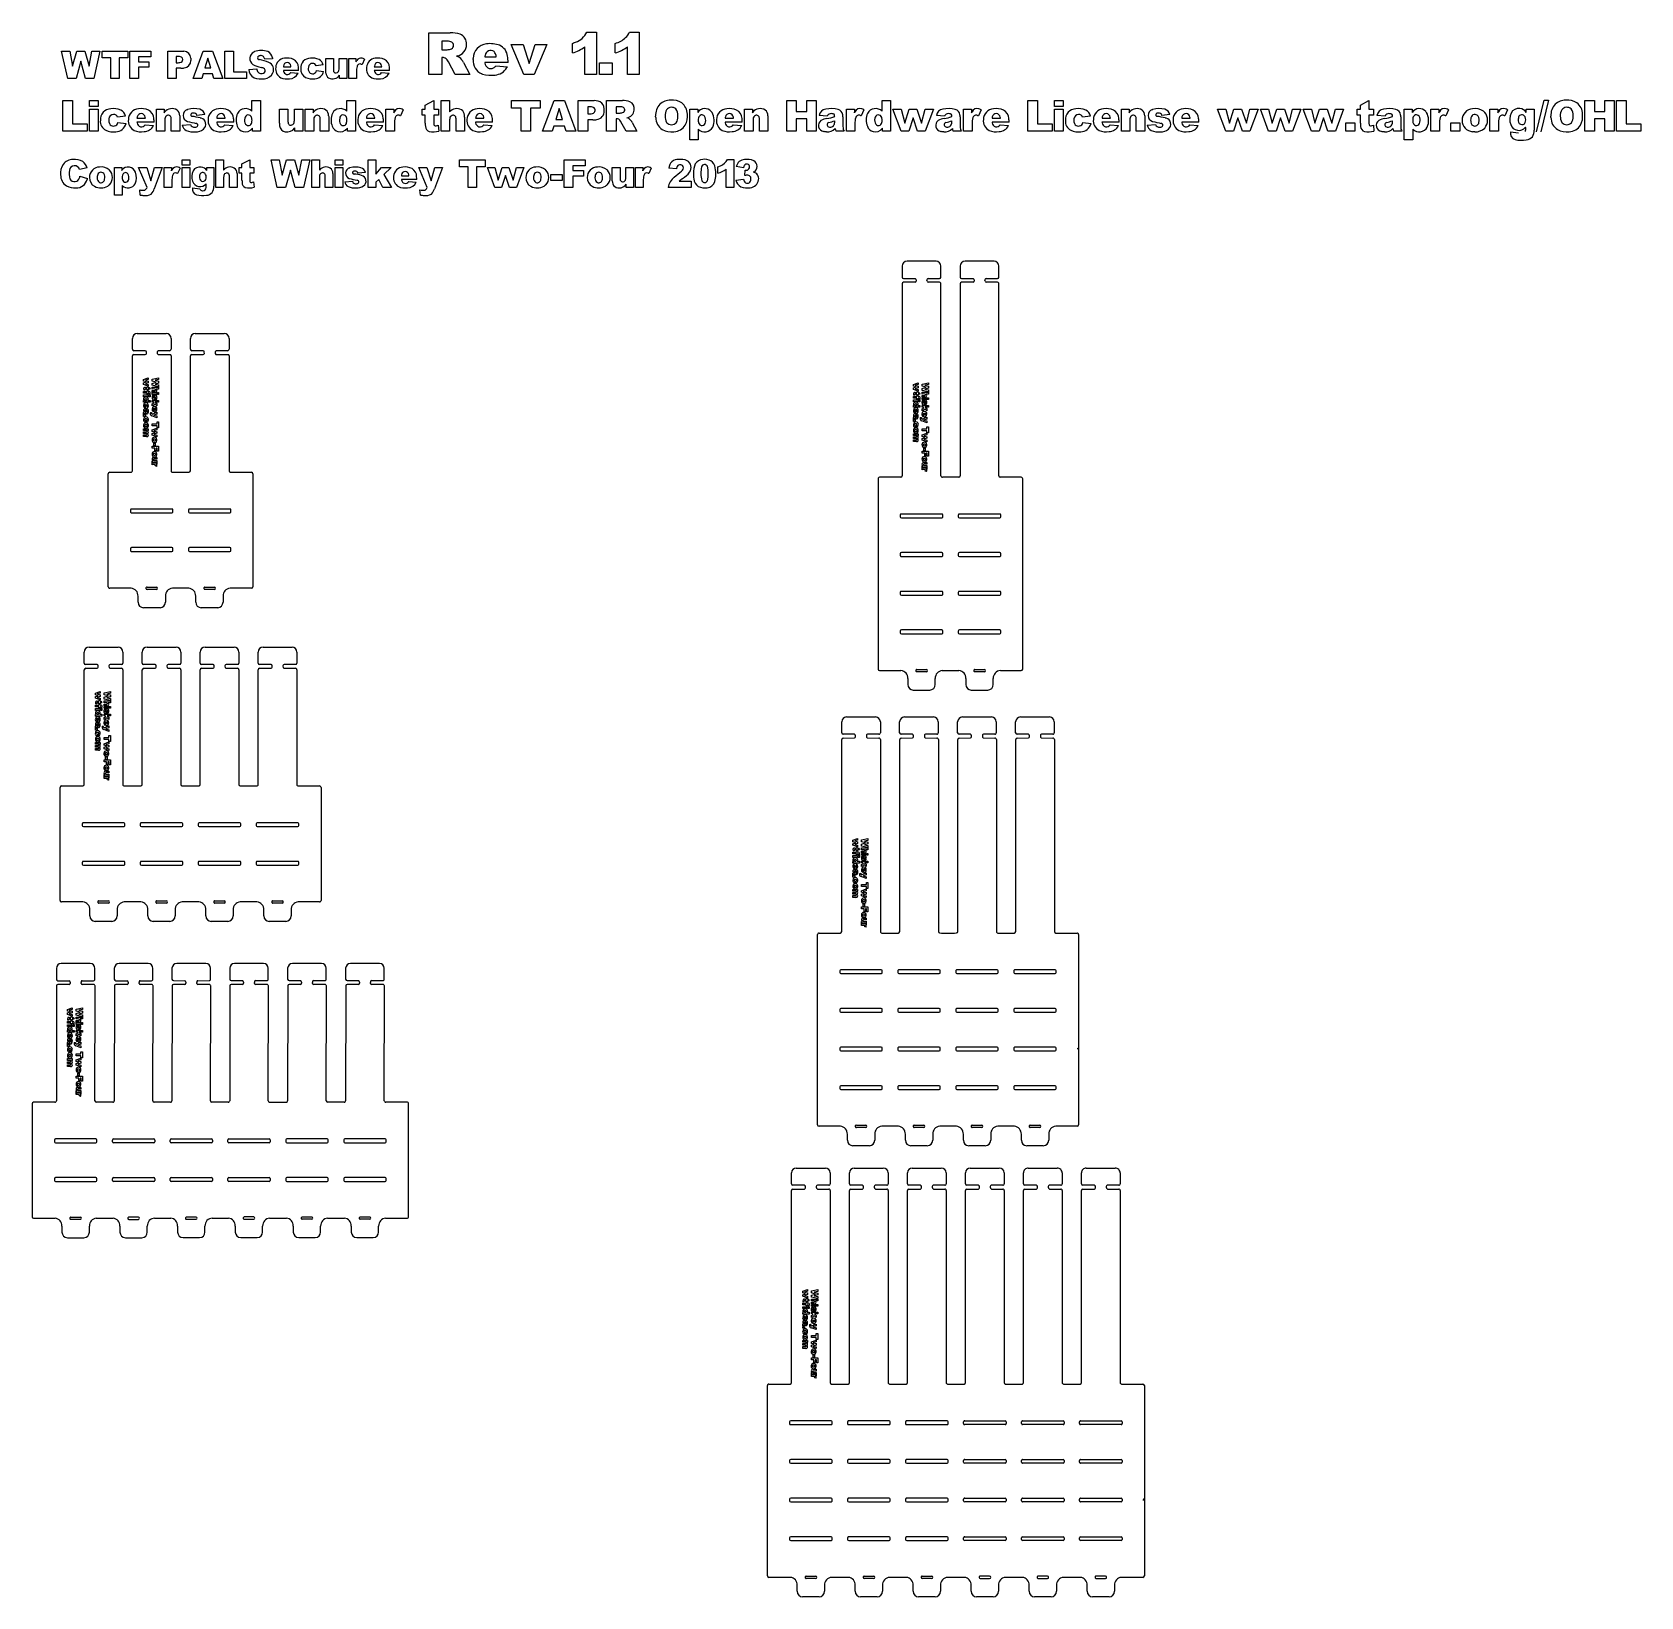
# Model space of a CAD drawing. Extents: x -43.3 to -1.6, y 5.7 to 46.2.
import ezdxf

# ---------------------------------------------------------------- set-up
doc = ezdxf.new("R2010")
doc.units = 0
doc.linetypes.add('0', pattern=[0])
doc.layers.add('1', color=7, linetype='0')

msp = doc.modelspace()

# ---------------------------------------------------------------- linework, layer by layer
at = {"layer": '1'}
for p, q in [((-32.991314, 45.129631), (-32.991314, 46.208897)), ((-32.991314, 46.208897), (-32.435482, 46.208897)), ((-28.902203, 46.227303), (-28.6541, 46.227303)), ((-28.6541, 46.227303), (-28.6541, 45.129631)), ((-27.800184, 46.227303), (-27.552084, 46.227303)), ((-27.552084, 46.227303), (-27.552084, 45.129631)), ((-32.509842, 45.990982), (-32.656345, 45.990982)), ((-32.656345, 45.990982), (-32.656345, 45.771595)), ((-32.656345, 45.771595), (-32.515728, 45.771595)), ((-30.860825, 45.911476), (-30.548676, 45.911476)), ((-30.535423, 45.129631), (-30.860825, 45.911476)), ((-30.548676, 45.911476), (-30.397018, 45.416012)), ((-30.397018, 45.416012), (-30.240208, 45.911476)), ((-29.937628, 45.911476), (-30.269655, 45.129631)), ((-30.240208, 45.911476), (-29.937628, 45.911476)), ((-29.272509, 45.937977), (-29.245234, 45.947109)), ((-29.272509, 45.692085), (-29.272509, 45.937977)), ((-29.245234, 45.947109), (-29.21909, 45.956573)), ((-29.21909, 45.956573), (-29.194077, 45.966362)), ((-28.957417, 45.129631), (-28.957417, 45.848896)), ((-28.170492, 45.692085), (-28.170492, 45.937977)), ((-27.855398, 45.129631), (-27.855398, 45.848896)), ((-42.489029, 45.739502), (-42.281082, 45.739502)), ((-42.331375, 45.030544), (-42.489029, 45.739502)), ((-42.281082, 45.739502), (-42.206123, 45.343433)), ((-42.206123, 45.343433), (-42.096828, 45.739502)), ((-41.992855, 45.476906), (-42.116657, 45.030544)), ((-42.096828, 45.739502), (-41.889362, 45.739502)), ((-41.868568, 45.030544), (-41.992855, 45.476906)), ((-41.889362, 45.739502), (-41.779587, 45.343433)), ((-41.779587, 45.343433), (-41.704628, 45.739502)), ((-41.704628, 45.739502), (-41.497646, 45.739502)), ((-41.497646, 45.739502), (-41.653851, 45.030544)), ((-41.443993, 45.739502), (-40.778072, 45.739502)), ((-41.443993, 45.564438), (-41.443993, 45.739502)), ((-41.220566, 45.564438), (-41.443993, 45.564438)), ((-41.220566, 45.030544), (-41.220566, 45.564438)), ((-40.778072, 45.564438), (-41.001495, 45.564438)), ((-41.001495, 45.564438), (-41.001495, 45.030544)), ((-40.778072, 45.739502), (-40.778072, 45.564438)), ((-40.724419, 45.739502), (-40.182781, 45.739502)), ((-40.724419, 45.030544), (-40.724419, 45.739502)), ((-40.182781, 45.58717), (-40.504375, 45.58717)), ((-40.504375, 45.58717), (-40.504375, 45.463364)), ((-40.504375, 45.463364), (-40.229694, 45.463364)), ((-40.229694, 45.463364), (-40.229694, 45.320221)), ((-40.182781, 45.739502), (-40.182781, 45.58717)), ((-39.745872, 45.739502), (-39.381721, 45.739502)), ((-39.745872, 45.030544), (-39.745872, 45.739502)), ((-39.463448, 45.59539), (-39.525833, 45.59539)), ((-39.525833, 45.59539), (-39.525833, 45.437248)), ((-39.525833, 45.437248), (-39.472153, 45.437248)), ((-39.472153, 45.437248), (-39.448318, 45.438129)), ((-39.440445, 45.594463), (-39.463448, 45.59539)), ((-39.448318, 45.438129), (-39.427509, 45.440769)), ((-39.381721, 45.739502), (-39.352913, 45.738621)), ((-39.352913, 45.738621), (-39.32597, 45.735966)), ((-39.145477, 45.550747), (-39.144272, 45.521881)), ((-39.144272, 45.521881), (-39.145279, 45.495773)), ((-39.090614, 45.030544), (-38.82415, 45.739502)), ((-38.82415, 45.739502), (-38.585251, 45.739502)), ((-38.707123, 45.555737), (-38.784981, 45.300877)), ((-38.628777, 45.300877), (-38.707123, 45.555737)), ((-38.585251, 45.739502), (-38.31879, 45.030544)), ((-38.265137, 45.739502), (-38.046062, 45.739502)), ((-38.265137, 45.030544), (-38.265137, 45.739502)), ((-38.046062, 45.739502), (-38.046062, 45.20512)), ((-37.517269, 45.713943), (-37.496956, 45.723785)), ((-37.377869, 45.615517), (-37.391083, 45.610458)), ((-37.386127, 45.522575), (-37.371426, 45.517353)), ((-37.362305, 45.618561), (-37.377869, 45.615517)), ((-37.344383, 45.619568), (-37.362305, 45.618561)), ((-37.030525, 45.54026), (-37.237022, 45.528168)), ((-37.034813, 45.566891), (-37.030525, 45.54026)), ((-35.721466, 45.379219), (-35.906685, 45.354557)), ((-35.657654, 45.217213), (-35.657654, 45.544128)), ((-35.657654, 45.544128), (-35.459862, 45.544128)), ((-35.459862, 45.544128), (-35.459862, 45.261703)), ((-35.311394, 45.297009), (-35.311394, 45.544128)), ((-35.311394, 45.544128), (-35.114567, 45.544128)), ((-35.114567, 45.544128), (-35.114567, 45.030544)), ((-35.060913, 45.544128), (-34.876663, 45.544128)), ((-35.060913, 45.030544), (-35.060913, 45.544128)), ((-34.876663, 45.544128), (-34.876663, 45.459984)), ((-34.876663, 45.459984), (-34.865955, 45.480476)), ((-34.865955, 45.480476), (-34.85511, 45.498245)), ((-34.71756, 45.388409), (-34.734058, 45.394753)), ((-34.656624, 45.528648), (-34.71756, 45.388409)), ((-32.656345, 45.567669), (-32.656345, 45.129631)), ((-32.306648, 45.129631), (-32.48481, 45.459446)), ((-32.257339, 45.61097), (-32.277935, 45.605949)), ((-32.090942, 45.442513), (-31.929714, 45.129631)), ((-31.848032, 45.519077), (-31.847216, 45.549145)), ((-30.942507, 45.446198), (-31.543245, 45.446198)), ((-31.543245, 45.446198), (-31.540466, 45.426331)), ((-31.539999, 45.609032), (-31.542509, 45.589752)), ((-31.542509, 45.589752), (-31.247293, 45.589752)), ((-31.53668, 45.626892), (-31.539999, 45.609032)), ((-31.254656, 45.359325), (-30.959438, 45.332085)), ((-28.57242, 45.43), (-28.252172, 45.43)), ((-28.57242, 45.129631), (-28.57242, 45.43)), ((-28.252172, 45.43), (-28.252172, 45.129631)), ((-42.116657, 45.030544), (-42.331375, 45.030544)), ((-41.653851, 45.030544), (-41.868568, 45.030544)), ((-41.001495, 45.030544), (-41.220566, 45.030544)), ((-40.504375, 45.030544), (-40.724419, 45.030544)), ((-40.229694, 45.320221), (-40.504375, 45.320221)), ((-40.504375, 45.320221), (-40.504375, 45.030544)), ((-39.525833, 45.030544), (-39.745872, 45.030544)), ((-39.405899, 45.293621), (-39.525833, 45.293621)), ((-39.525833, 45.293621), (-39.525833, 45.030544)), ((-38.866707, 45.030544), (-39.090614, 45.030544)), ((-38.832375, 45.147572), (-38.866707, 45.030544)), ((-38.582836, 45.147572), (-38.832375, 45.147572)), ((-38.784981, 45.300877), (-38.628777, 45.300877)), ((-38.548019, 45.030544), (-38.582836, 45.147572)), ((-38.31879, 45.030544), (-38.548019, 45.030544)), ((-37.704155, 45.030544), (-38.265137, 45.030544)), ((-38.046062, 45.20512), (-37.704155, 45.20512)), ((-37.704155, 45.20512), (-37.704155, 45.030544)), ((-37.650501, 45.265087), (-37.44207, 45.278149)), ((-37.44207, 45.278149), (-37.438801, 45.258804)), ((-37.304886, 45.308022), (-37.328907, 45.314671)), ((-37.284416, 45.301235), (-37.304886, 45.308022)), ((-36.358826, 45.238491), (-36.753445, 45.238491)), ((-36.753445, 45.238491), (-36.750717, 45.220497)), ((-36.750504, 45.350262), (-36.75296, 45.332794)), ((-36.75296, 45.332794), (-36.559036, 45.332794)), ((-36.563873, 45.181427), (-36.369949, 45.163536)), ((-36.559036, 45.332794), (-36.562122, 45.354324)), ((-35.89846, 45.231236), (-35.711311, 45.209961)), ((-35.656708, 45.189404), (-35.657654, 45.217213)), ((-35.653881, 45.163738), (-35.656708, 45.189404)), ((-35.298336, 45.030544), (-35.298336, 45.11372)), ((-35.114567, 45.030544), (-35.298336, 45.030544)), ((-34.863121, 45.030544), (-35.060913, 45.030544)), ((-34.863121, 45.202705), (-34.863121, 45.030544)), ((-34.008137, 45.238491), (-34.402756, 45.238491)), ((-34.402756, 45.238491), (-34.400024, 45.220497)), ((-34.399815, 45.350262), (-34.402271, 45.332794)), ((-34.402271, 45.332794), (-34.208347, 45.332794)), ((-34.213184, 45.181427), (-34.019257, 45.163536)), ((-34.208347, 45.332794), (-34.211433, 45.354324)), ((-32.656345, 45.129631), (-32.991314, 45.129631)), ((-31.929714, 45.129631), (-32.306648, 45.129631)), ((-31.603613, 45.139996), (-31.623417, 45.147442)), ((-30.959438, 45.332085), (-30.973265, 45.309193)), ((-30.269655, 45.129631), (-30.535423, 45.129631)), ((-28.6541, 45.129631), (-28.957417, 45.129631)), ((-28.252172, 45.129631), (-28.57242, 45.129631)), ((-27.552084, 45.129631), (-27.855398, 45.129631)), ((-42.455181, 44.454979), (-42.210258, 44.454979)), ((-42.455181, 43.66235), (-42.455181, 44.454979)), ((-42.210258, 44.454979), (-42.210258, 43.857533)), ((-41.768013, 44.454979), (-41.547958, 44.454979)), ((-41.768013, 44.305214), (-41.768013, 44.454979)), ((-41.547958, 44.305214), (-41.768013, 44.305214)), ((-41.768013, 44.236546), (-41.547958, 44.236546)), ((-41.768013, 43.66235), (-41.768013, 44.236546)), ((-41.547958, 44.454979), (-41.547958, 44.305214)), ((-41.547958, 44.236546), (-41.547958, 43.66235)), ((-40.039021, 44.236546), (-39.834103, 44.236546)), ((-40.039021, 43.66235), (-40.039021, 44.236546)), ((-39.834103, 44.236546), (-39.834103, 44.143009)), ((-39.834103, 44.143009), (-39.824898, 44.154144)), ((-39.235027, 44.224983), (-39.223709, 44.229248)), ((-37.566597, 44.180317), (-37.566597, 44.454979)), ((-37.566597, 44.454979), (-37.344383, 44.454979)), ((-37.344383, 44.454979), (-37.344383, 43.66235)), ((-36.855911, 43.871052), (-36.855911, 44.236546)), ((-36.855911, 44.236546), (-36.634773, 44.236546)), ((-36.634773, 44.236546), (-36.634773, 43.920792)), ((-36.468788, 43.960262), (-36.468788, 44.236546)), ((-36.468788, 44.236546), (-36.248734, 44.236546)), ((-36.248734, 44.236546), (-36.248734, 43.66235)), ((-36.188744, 44.236546), (-35.983826, 44.236546)), ((-36.188744, 43.66235), (-36.188744, 44.236546)), ((-35.983826, 44.236546), (-35.983826, 44.143009)), ((-35.983826, 44.143009), (-35.974625, 44.154144)), ((-35.111748, 44.180317), (-35.111748, 44.454979)), ((-35.111748, 44.454979), (-34.889534, 44.454979)), ((-34.889534, 44.454979), (-34.889534, 43.66235)), ((-34.104527, 44.236546), (-33.898529, 44.236546)), ((-34.104527, 43.66235), (-34.104527, 44.236546)), ((-33.898529, 44.236546), (-33.898529, 44.142467)), ((-33.898529, 44.142467), (-33.891899, 44.155575)), ((-33.891899, 44.155575), (-33.88522, 44.16774)), ((-33.652519, 44.219246), (-33.72065, 44.06245)), ((-33.164051, 44.075966), (-33.164051, 44.236546)), ((-33.164051, 44.236546), (-33.082947, 44.236546)), ((-33.082947, 44.341976), (-32.862358, 44.454979)), ((-33.082947, 44.236546), (-33.082947, 44.341976)), ((-32.862358, 44.454979), (-32.862358, 44.236546)), ((-32.862358, 44.236546), (-32.741241, 44.236546)), ((-32.741241, 44.236546), (-32.741241, 44.075966)), ((-32.673149, 44.454979), (-32.453094, 44.454979)), ((-32.673149, 43.66235), (-32.673149, 44.454979)), ((-32.453094, 44.454979), (-32.453094, 44.163013)), ((-30.85248, 44.454979), (-30.107969, 44.454979)), ((-30.85248, 44.259254), (-30.85248, 44.454979)), ((-30.602686, 44.259254), (-30.85248, 44.259254)), ((-30.602686, 43.66235), (-30.602686, 44.259254)), ((-30.107969, 44.259254), (-30.357759, 44.259254)), ((-30.357759, 44.259254), (-30.357759, 43.66235)), ((-30.107969, 44.454979), (-30.107969, 44.259254)), ((-30.047983, 43.66235), (-29.750071, 44.454979)), ((-29.750071, 44.454979), (-29.482981, 44.454979)), ((-29.619226, 44.249523), (-29.706278, 43.964588)), ((-29.531637, 43.964588), (-29.619226, 44.249523)), ((-29.482981, 44.454979), (-29.185068, 43.66235)), ((-29.125078, 44.454979), (-28.717951, 44.454979)), ((-29.125078, 43.66235), (-29.125078, 44.454979)), ((-28.879072, 44.293858), (-28.879072, 44.117058)), ((-28.879072, 44.117058), (-28.819059, 44.117058)), ((-28.392492, 43.66235), (-28.392492, 44.454979)), ((-28.392492, 44.454979), (-27.984285, 44.454979)), ((-28.146486, 44.294941), (-28.146486, 44.13382)), ((-28.146486, 44.13382), (-28.043219, 44.13382)), ((-27.95624, 44.153282), (-27.949862, 44.157848)), ((-26.243097, 43.443916), (-26.243097, 44.236546)), ((-26.243097, 44.236546), (-26.037104, 44.236546)), ((-26.037104, 44.236546), (-26.037104, 44.151661)), ((-25.684038, 44.174431), (-25.67404, 44.161392)), ((-25.67404, 44.161392), (-25.665365, 44.148594)), ((-24.826048, 44.236546), (-24.62113, 44.236546)), ((-24.826048, 43.66235), (-24.826048, 44.236546)), ((-24.62113, 44.236546), (-24.62113, 44.143009)), ((-24.62113, 44.143009), (-24.611929, 44.154144)), ((-23.730398, 44.454979), (-23.485472, 44.454979)), ((-23.730398, 43.66235), (-23.730398, 44.454979)), ((-23.485472, 44.454979), (-23.485472, 44.177612)), ((-23.485472, 44.177612), (-23.21784, 44.177612)), ((-23.21784, 44.177612), (-23.21784, 44.454979)), ((-23.21784, 44.454979), (-22.971834, 44.454979)), ((-22.971834, 44.454979), (-22.971834, 43.66235)), ((-22.190611, 44.236546), (-21.984613, 44.236546)), ((-22.190611, 43.66235), (-22.190611, 44.236546)), ((-21.984613, 44.236546), (-21.984613, 44.142467)), ((-21.984613, 44.142467), (-21.97798, 44.155575)), ((-21.97798, 44.155575), (-21.971308, 44.16774)), ((-21.738607, 44.219246), (-21.806734, 44.06245)), ((-21.268793, 44.180317), (-21.268793, 44.454979)), ((-21.268793, 44.454979), (-21.046576, 44.454979)), ((-21.046576, 44.454979), (-21.046576, 43.66235)), ((-20.986586, 44.236546), (-20.773561, 44.236546)), ((-20.773561, 43.66235), (-20.986586, 44.236546)), ((-20.773561, 44.236546), (-20.681105, 43.874836)), ((-20.681105, 43.874836), (-20.564322, 44.236546)), ((-20.564322, 44.236546), (-20.365892, 44.236546)), ((-20.365892, 44.236546), (-20.244783, 43.874836)), ((-20.244783, 43.874836), (-20.152327, 44.236546)), ((-20.152327, 44.236546), (-19.940924, 44.236546)), ((-19.940924, 44.236546), (-20.152327, 43.66235)), ((-19.159704, 44.236546), (-18.953707, 44.236546)), ((-19.159704, 43.66235), (-19.159704, 44.236546)), ((-18.953707, 44.236546), (-18.953707, 44.142467)), ((-18.953707, 44.142467), (-18.947077, 44.155575)), ((-18.947077, 44.155575), (-18.940397, 44.16774)), ((-18.707701, 44.219246), (-18.775824, 44.06245)), ((-17.494215, 44.454979), (-17.249292, 44.454979)), ((-17.494215, 43.66235), (-17.494215, 44.454979)), ((-17.249292, 44.454979), (-17.249292, 43.857533)), ((-16.807043, 44.454979), (-16.586992, 44.454979)), ((-16.807043, 44.305214), (-16.807043, 44.454979)), ((-16.586992, 44.305214), (-16.807043, 44.305214)), ((-16.807043, 44.236546), (-16.586992, 44.236546)), ((-16.807043, 43.66235), (-16.807043, 44.236546)), ((-16.586992, 44.454979), (-16.586992, 44.305214)), ((-16.586992, 44.236546), (-16.586992, 43.66235)), ((-15.078054, 44.236546), (-14.87314, 44.236546)), ((-15.078054, 43.66235), (-15.078054, 44.236546)), ((-14.87314, 44.236546), (-14.87314, 44.143009)), ((-14.87314, 44.143009), (-14.863935, 44.154144)), ((-14.274065, 44.224983), (-14.262743, 44.229248)), ((-12.586983, 44.236546), (-12.373955, 44.236546)), ((-12.373955, 43.66235), (-12.586983, 44.236546)), ((-12.373955, 44.236546), (-12.281502, 43.874836)), ((-12.281502, 43.874836), (-12.164711, 44.236546)), ((-12.164711, 44.236546), (-11.966286, 44.236546)), ((-11.966286, 44.236546), (-11.845177, 43.874836)), ((-11.845177, 43.874836), (-11.752724, 44.236546)), ((-11.752724, 44.236546), (-11.541313, 44.236546)), ((-11.541313, 44.236546), (-11.752724, 43.66235)), ((-11.481331, 44.236546), (-11.268303, 44.236546)), ((-11.268303, 43.66235), (-11.481331, 44.236546)), ((-11.268303, 44.236546), (-11.17585, 43.874836)), ((-11.17585, 43.874836), (-11.059059, 44.236546)), ((-11.059059, 44.236546), (-10.860634, 44.236546)), ((-10.860634, 44.236546), (-10.739525, 43.874836)), ((-10.739525, 43.874836), (-10.647072, 44.236546)), ((-10.647072, 44.236546), (-10.435669, 44.236546)), ((-10.435669, 44.236546), (-10.647072, 43.66235)), ((-10.375679, 44.236546), (-10.162651, 44.236546)), ((-10.162651, 43.66235), (-10.375679, 44.236546)), ((-10.162651, 44.236546), (-10.070198, 43.874836)), ((-10.070198, 43.874836), (-9.953407, 44.236546)), ((-9.953407, 44.236546), (-9.754982, 44.236546)), ((-9.754982, 44.236546), (-9.633873, 43.874836)), ((-9.633873, 43.874836), (-9.54142, 44.236546)), ((-9.54142, 44.236546), (-9.330017, 44.236546)), ((-9.330017, 44.236546), (-9.54142, 43.66235)), ((-8.974846, 44.075966), (-8.974846, 44.236546)), ((-8.974846, 44.236546), (-8.893745, 44.236546)), ((-8.893745, 44.341976), (-8.673149, 44.454979)), ((-8.893745, 44.236546), (-8.893745, 44.341976)), ((-8.673149, 44.454979), (-8.673149, 44.236546)), ((-8.673149, 44.236546), (-8.55204, 44.236546)), ((-8.55204, 44.236546), (-8.55204, 44.075966)), ((-7.762711, 43.443916), (-7.762711, 44.236546)), ((-7.762711, 44.236546), (-7.556717, 44.236546)), ((-7.556717, 44.236546), (-7.556717, 44.151661)), ((-7.203651, 44.174431), (-7.193649, 44.161392)), ((-7.193649, 44.161392), (-7.184975, 44.148594)), ((-7.070679, 44.236546), (-6.864685, 44.236546)), ((-7.070679, 43.66235), (-7.070679, 44.236546)), ((-6.864685, 44.236546), (-6.864685, 44.142467)), ((-6.864685, 44.142467), (-6.858047, 44.155575)), ((-6.858047, 44.155575), (-6.851372, 44.16774)), ((-6.618675, 44.219246), (-6.686798, 44.06245)), ((-5.710724, 44.183491), (-5.698059, 44.172943)), ((-5.698059, 44.172943), (-5.686058, 44.16161)), ((-5.686058, 44.16161), (-5.674713, 44.149498)), ((-5.543892, 44.236546), (-5.337898, 44.236546)), ((-5.543892, 43.66235), (-5.543892, 44.236546)), ((-5.337898, 44.236546), (-5.337898, 44.142467)), ((-5.337898, 44.142467), (-5.331268, 44.155575)), ((-5.331268, 44.155575), (-5.324593, 44.16774)), ((-5.091888, 44.219246), (-5.160019, 44.06245)), ((-4.605316, 44.236546), (-4.399315, 44.236546)), ((-4.605316, 44.151661), (-4.605316, 44.236546)), ((-4.399315, 44.236546), (-4.399315, 43.694248)), ((-4.338783, 43.649376), (-4.1409, 44.468494)), ((-4.028442, 44.468494), (-4.227409, 43.649376)), ((-4.1409, 44.468494), (-4.028442, 44.468494)), ((-3.087181, 44.454979), (-2.842255, 44.454979)), ((-3.087181, 43.66235), (-3.087181, 44.454979)), ((-2.842255, 44.454979), (-2.842255, 44.177612)), ((-2.842255, 44.177612), (-2.574623, 44.177612)), ((-2.574623, 44.177612), (-2.574623, 44.454979)), ((-2.574623, 44.454979), (-2.328613, 44.454979)), ((-2.328613, 44.454979), (-2.328613, 43.66235)), ((-2.268623, 44.454979), (-2.023697, 44.454979)), ((-2.268623, 43.66235), (-2.268623, 44.454979)), ((-2.023697, 44.454979), (-2.023697, 43.857533)), ((-42.210258, 43.857533), (-41.828003, 43.857533)), ((-41.828003, 43.857533), (-41.828003, 43.66235)), ((-40.835381, 44.052177), (-41.042458, 44.024601)), ((-41.033264, 43.88673), (-40.82402, 43.862942)), ((-40.099007, 43.89484), (-40.540195, 43.89484)), ((-40.540195, 43.89484), (-40.538448, 43.882019)), ((-40.539658, 44.000271), (-40.322845, 44.000271)), ((-40.328255, 43.831039), (-40.111443, 43.811035)), ((-40.324551, 44.014004), (-40.326782, 44.02684)), ((-40.322845, 44.000271), (-40.324551, 44.014004)), ((-39.818962, 43.938095), (-39.818962, 43.66235)), ((-39.65329, 43.991127), (-39.654224, 44.003162)), ((-39.652977, 43.978104), (-39.65329, 43.991127)), ((-39.652977, 43.66235), (-39.652977, 43.978104)), ((-39.433273, 44.063507), (-39.432201, 44.045818)), ((-39.432201, 44.045818), (-39.431839, 44.027306)), ((-39.431839, 44.027306), (-39.431839, 43.66235)), ((-39.371857, 43.821308), (-39.153423, 43.841854)), ((-39.116966, 44.051262), (-39.109024, 44.048992)), ((-38.780895, 44.09597), (-38.989597, 44.075428)), ((-38.902008, 44.012371), (-38.891132, 44.009014)), ((-38.891132, 44.009014), (-38.881042, 44.00552)), ((-38.036415, 43.89484), (-38.477608, 43.89484)), ((-38.477608, 43.89484), (-38.475861, 43.882019)), ((-38.477062, 44.000271), (-38.260254, 44.000271)), ((-38.265659, 43.831039), (-38.048851, 43.811035)), ((-38.261963, 44.014004), (-38.264194, 44.02684)), ((-38.260254, 44.000271), (-38.261963, 44.014004)), ((-37.570633, 44.004364), (-37.573822, 44.015568)), ((-37.568161, 43.99231), (-37.570633, 44.004364)), ((-37.566391, 43.979412), (-37.568161, 43.99231)), ((-37.565331, 43.965664), (-37.566391, 43.979412)), ((-37.564972, 43.951069), (-37.565331, 43.965664)), ((-37.550377, 43.747238), (-37.559895, 43.735657)), ((-37.550377, 43.66235), (-37.550377, 43.747238)), ((-36.634773, 43.920792), (-36.63446, 43.907764)), ((-36.63446, 43.907764), (-36.633522, 43.895718)), ((-36.454189, 43.755344), (-36.463387, 43.744213)), ((-36.454189, 43.66235), (-36.454189, 43.755344)), ((-35.968689, 43.938095), (-35.968689, 43.66235)), ((-35.803017, 43.991127), (-35.803955, 44.003162)), ((-35.802704, 43.978104), (-35.803017, 43.991127)), ((-35.802704, 43.66235), (-35.802704, 43.978104)), ((-35.583, 44.063507), (-35.581924, 44.045818)), ((-35.581924, 44.045818), (-35.581566, 44.027306)), ((-35.581566, 44.027306), (-35.581566, 43.66235)), ((-35.115784, 44.004364), (-35.118973, 44.015568)), ((-35.113312, 43.99231), (-35.115784, 44.004364)), ((-35.111542, 43.979412), (-35.113312, 43.99231)), ((-35.110481, 43.965664), (-35.111542, 43.979412)), ((-35.110123, 43.951069), (-35.110481, 43.965664)), ((-35.095528, 43.747238), (-35.105045, 43.735657)), ((-35.095528, 43.66235), (-35.095528, 43.747238)), ((-34.164513, 43.89484), (-34.605705, 43.89484)), ((-34.605705, 43.89484), (-34.603954, 43.882019)), ((-34.605164, 44.000271), (-34.388351, 44.000271)), ((-34.393761, 43.831039), (-34.176949, 43.811035)), ((-34.39006, 44.014004), (-34.392288, 44.02684)), ((-34.388351, 44.000271), (-34.39006, 44.014004)), ((-33.883392, 43.854832), (-33.883392, 43.66235)), ((-33.731438, 44.066753), (-33.74157, 44.070396)), ((-33.72065, 44.06245), (-33.731438, 44.066753)), ((-33.082947, 44.075966), (-33.164051, 44.075966)), ((-33.082947, 43.873753), (-33.082947, 44.075966)), ((-32.741241, 44.075966), (-32.862358, 44.075966)), ((-32.862358, 44.075966), (-32.862358, 43.872131)), ((-32.862358, 43.872131), (-32.86216, 43.860569)), ((-32.86216, 43.860569), (-32.861572, 43.850384)), ((-32.749355, 43.819145), (-32.733131, 43.667217)), ((-32.453094, 43.938095), (-32.453094, 43.66235)), ((-32.287415, 43.991127), (-32.288353, 44.003162)), ((-32.287102, 43.978104), (-32.287415, 43.991127)), ((-32.287102, 43.66235), (-32.287102, 43.978104)), ((-32.065971, 44.027306), (-32.065971, 43.66235)), ((-31.340952, 43.89484), (-31.782141, 43.89484)), ((-31.782141, 43.89484), (-31.780394, 43.882019)), ((-31.781599, 44.000271), (-31.564791, 44.000271)), ((-31.570196, 43.831039), (-31.353388, 43.811035)), ((-31.566496, 44.014004), (-31.568727, 44.02684)), ((-31.564791, 44.000271), (-31.566496, 44.014004)), ((-29.759264, 43.793194), (-29.797651, 43.66235)), ((-29.480276, 43.793194), (-29.759264, 43.793194)), ((-29.706278, 43.964588), (-29.531637, 43.964588)), ((-29.441347, 43.66235), (-29.480276, 43.793194)), ((-28.744986, 43.956478), (-28.879072, 43.956478)), ((-28.879072, 43.956478), (-28.879072, 43.66235)), ((-28.146486, 43.984051), (-28.146486, 43.66235)), ((-28.026644, 43.915817), (-28.032606, 43.926033)), ((-28.02051, 43.904572), (-28.026644, 43.915817)), ((-27.889666, 43.66235), (-28.02051, 43.904572)), ((-27.731249, 43.892136), (-27.612841, 43.66235)), ((-27.12409, 44.038509), (-27.124369, 44.058125)), ((-27.123255, 44.019371), (-27.12409, 44.038509)), ((-26.841963, 43.893776), (-26.834841, 43.884567)), ((-26.548269, 44.047878), (-26.548014, 44.067856)), ((-26.022505, 43.947826), (-26.02215, 43.933121)), ((-26.02215, 43.933121), (-26.02109, 43.919285)), ((-26.02109, 43.919285), (-26.01932, 43.906315)), ((-26.020884, 43.71804), (-26.020884, 43.443916)), ((-26.01932, 43.906315), (-26.016844, 43.894215)), ((-26.016844, 43.894215), (-26.013659, 43.88298)), ((-24.886034, 43.89484), (-25.327227, 43.89484)), ((-25.327227, 43.89484), (-25.325476, 43.882019)), ((-25.326685, 44.000271), (-25.109873, 44.000271)), ((-25.115282, 43.831039), (-24.89847, 43.811035)), ((-25.111578, 44.014004), (-25.113813, 44.02684)), ((-25.109873, 44.000271), (-25.111578, 44.014004)), ((-24.605993, 43.938095), (-24.605993, 43.66235)), ((-24.440317, 43.991127), (-24.441256, 44.003162)), ((-24.440004, 43.978104), (-24.440317, 43.991127)), ((-24.440004, 43.66235), (-24.440004, 43.978104)), ((-24.220301, 44.063507), (-24.219229, 44.045818)), ((-24.219229, 44.045818), (-24.21887, 44.027306)), ((-24.21887, 44.027306), (-24.21887, 43.66235)), ((-23.21784, 43.982971), (-23.485472, 43.982971)), ((-23.485472, 43.982971), (-23.485472, 43.66235)), ((-23.21784, 43.66235), (-23.21784, 43.982971)), ((-22.684221, 44.050556), (-22.894545, 44.072723)), ((-22.629576, 43.771904), (-22.619879, 43.771568)), ((-22.493364, 44.045689), (-22.493704, 44.056778)), ((-22.493364, 43.899708), (-22.493364, 43.934849)), ((-22.278173, 44.03812), (-22.278173, 43.784542)), ((-21.969477, 43.854832), (-21.969477, 43.66235)), ((-21.817526, 44.066753), (-21.827654, 44.070396)), ((-21.806734, 44.06245), (-21.817526, 44.066753)), ((-21.272829, 44.004364), (-21.276014, 44.015568)), ((-21.270353, 43.99231), (-21.272829, 44.004364)), ((-21.268583, 43.979412), (-21.270353, 43.99231)), ((-21.267523, 43.965664), (-21.268583, 43.979412)), ((-21.267168, 43.951069), (-21.267523, 43.965664)), ((-21.252573, 43.747238), (-21.262091, 43.735657)), ((-21.252573, 43.66235), (-21.252573, 43.747238)), ((-20.464296, 44.007843), (-20.576754, 43.66235)), ((-20.348051, 43.66235), (-20.464296, 44.007843)), ((-19.653311, 44.050556), (-19.863634, 44.072723)), ((-19.598665, 43.771904), (-19.588972, 43.771568)), ((-19.462454, 44.045689), (-19.462797, 44.056778)), ((-19.462454, 43.899708), (-19.462454, 43.934849)), ((-19.247267, 44.03812), (-19.247267, 43.784542)), ((-18.938566, 43.854832), (-18.938566, 43.66235)), ((-18.786615, 44.066753), (-18.796743, 44.070396)), ((-18.775824, 44.06245), (-18.786615, 44.066753)), ((-17.982683, 43.89484), (-18.423876, 43.89484)), ((-18.423876, 43.89484), (-18.422125, 43.882019)), ((-18.423334, 44.000271), (-18.206522, 44.000271)), ((-18.211931, 43.831039), (-17.995119, 43.811035)), ((-18.208227, 44.014004), (-18.210459, 44.02684)), ((-18.206522, 44.000271), (-18.208227, 44.014004)), ((-17.249292, 43.857533), (-16.867033, 43.857533)), ((-16.867033, 43.857533), (-16.867033, 43.66235)), ((-15.874411, 44.052177), (-16.081488, 44.024601)), ((-16.072298, 43.88673), (-15.863054, 43.862942)), ((-15.138041, 43.89484), (-15.579229, 43.89484)), ((-15.579229, 43.89484), (-15.577482, 43.882019)), ((-15.578691, 44.000271), (-15.361879, 44.000271)), ((-15.367285, 43.831039), (-15.150476, 43.811035)), ((-15.363581, 44.014004), (-15.36582, 44.02684)), ((-15.361879, 44.000271), (-15.363581, 44.014004)), ((-14.858, 43.938095), (-14.858, 43.66235)), ((-14.692324, 43.991127), (-14.693262, 44.003162)), ((-14.692015, 43.978104), (-14.692324, 43.991127)), ((-14.692015, 43.66235), (-14.692015, 43.978104)), ((-14.472311, 44.063507), (-14.471235, 44.045818)), ((-14.471235, 44.045818), (-14.470877, 44.027306)), ((-14.470877, 44.027306), (-14.470877, 43.66235)), ((-14.410891, 43.821308), (-14.192453, 43.841854)), ((-14.156006, 44.051262), (-14.148064, 44.048992)), ((-13.819931, 44.09597), (-14.028633, 44.075428)), ((-13.94104, 44.012371), (-13.930168, 44.009014)), ((-13.930168, 44.009014), (-13.920074, 44.00552)), ((-13.075447, 43.89484), (-13.51664, 43.89484)), ((-13.51664, 43.89484), (-13.514893, 43.882019)), ((-13.516098, 44.000271), (-13.299294, 44.000271)), ((-13.304695, 43.831039), (-13.087891, 43.811035)), ((-13.300995, 44.014004), (-13.30323, 44.02684)), ((-13.299294, 44.000271), (-13.300995, 44.014004)), ((-12.06469, 44.007843), (-12.177147, 43.66235)), ((-11.948448, 43.66235), (-12.06469, 44.007843)), ((-10.959038, 44.007843), (-11.071495, 43.66235)), ((-10.842796, 43.66235), (-10.959038, 44.007843)), ((-9.853386, 44.007843), (-9.965851, 43.66235)), ((-9.737144, 43.66235), (-9.853386, 44.007843)), ((-9.270027, 43.882946), (-9.034836, 43.882946)), ((-9.270027, 43.66235), (-9.270027, 43.882946)), ((-9.034836, 43.882946), (-9.034836, 43.66235)), ((-8.893745, 44.075966), (-8.974846, 44.075966)), ((-8.893745, 43.873753), (-8.893745, 44.075966)), ((-8.55204, 44.075966), (-8.673149, 44.075966)), ((-8.673149, 44.075966), (-8.673149, 43.872131)), ((-8.673149, 43.872131), (-8.672958, 43.860569)), ((-8.672958, 43.860569), (-8.672371, 43.850384)), ((-8.56015, 43.819145), (-8.54393, 43.667217)), ((-8.256317, 44.050556), (-8.466644, 44.072723)), ((-8.201668, 43.771904), (-8.191978, 43.771568)), ((-8.06546, 44.045689), (-8.065804, 44.056778)), ((-8.06546, 43.899708), (-8.06546, 43.934849)), ((-7.850273, 44.03812), (-7.850273, 43.784542)), ((-7.542122, 43.947826), (-7.541771, 43.933121)), ((-7.541771, 43.933121), (-7.540703, 43.919285)), ((-7.540703, 43.919285), (-7.538933, 43.906315)), ((-7.540497, 43.71804), (-7.540497, 43.443916)), ((-7.538933, 43.906315), (-7.536461, 43.894215)), ((-7.536461, 43.894215), (-7.533272, 43.88298)), ((-6.849541, 43.854832), (-6.849541, 43.66235)), ((-6.697594, 44.066753), (-6.707726, 44.070396)), ((-6.686798, 44.06245), (-6.697594, 44.066753)), ((-6.558685, 43.882946), (-6.323494, 43.882946)), ((-6.558685, 43.66235), (-6.558685, 43.882946)), ((-6.323494, 43.882946), (-6.323494, 43.66235)), ((-6.042908, 43.948368), (-6.042603, 43.933414)), ((-5.322762, 43.854832), (-5.322762, 43.66235)), ((-5.170815, 44.066753), (-5.180939, 44.070396)), ((-5.160019, 44.06245), (-5.170815, 44.066753)), ((-4.812386, 43.958099), (-4.812065, 43.944679)), ((-4.812065, 43.944679), (-4.811081, 43.932053)), ((-3.96817, 44.038509), (-3.968452, 44.058125)), ((-3.967339, 44.019371), (-3.96817, 44.038509)), ((-3.686043, 43.893776), (-3.678917, 43.884567)), ((-3.392349, 44.047878), (-3.39209, 44.067856)), ((-2.574623, 43.982971), (-2.842255, 43.982971)), ((-2.842255, 43.982971), (-2.842255, 43.66235)), ((-2.574623, 43.66235), (-2.574623, 43.982971)), ((-2.023697, 43.857533), (-1.641441, 43.857533)), ((-1.641441, 43.857533), (-1.641441, 43.66235)), ((-41.828003, 43.66235), (-42.455181, 43.66235)), ((-41.547958, 43.66235), (-41.768013, 43.66235)), ((-39.818962, 43.66235), (-40.039021, 43.66235)), ((-39.431839, 43.66235), (-39.652977, 43.66235)), ((-37.344383, 43.66235), (-37.550377, 43.66235)), ((-36.248734, 43.66235), (-36.454189, 43.66235)), ((-35.968689, 43.66235), (-36.188744, 43.66235)), ((-35.581566, 43.66235), (-35.802704, 43.66235)), ((-34.889534, 43.66235), (-35.095528, 43.66235)), ((-33.883392, 43.66235), (-34.104527, 43.66235)), ((-32.453094, 43.66235), (-32.673149, 43.66235)), ((-32.065971, 43.66235), (-32.287102, 43.66235)), ((-30.357759, 43.66235), (-30.602686, 43.66235)), ((-29.797651, 43.66235), (-30.047983, 43.66235)), ((-29.185068, 43.66235), (-29.441347, 43.66235)), ((-28.879072, 43.66235), (-29.125078, 43.66235)), ((-28.146486, 43.66235), (-28.392492, 43.66235)), ((-27.612841, 43.66235), (-27.889666, 43.66235)), ((-26.020884, 43.443916), (-26.243097, 43.443916)), ((-24.605993, 43.66235), (-24.826048, 43.66235)), ((-24.21887, 43.66235), (-24.440004, 43.66235)), ((-23.485472, 43.66235), (-23.730398, 43.66235)), ((-22.971834, 43.66235), (-23.21784, 43.66235)), ((-22.765593, 43.654659), (-22.779619, 43.657635)), ((-22.750875, 43.652348), (-22.765593, 43.654659)), ((-22.735472, 43.650696), (-22.750875, 43.652348)), ((-22.719381, 43.649704), (-22.735472, 43.650696)), ((-22.702604, 43.649376), (-22.719381, 43.649704)), ((-22.250601, 43.66235), (-22.457136, 43.66235)), ((-21.969477, 43.66235), (-22.190611, 43.66235)), ((-21.046576, 43.66235), (-21.252573, 43.66235)), ((-20.576754, 43.66235), (-20.773561, 43.66235)), ((-20.152327, 43.66235), (-20.348051, 43.66235)), ((-19.734682, 43.654659), (-19.748713, 43.657635)), ((-19.719965, 43.652348), (-19.734682, 43.654659)), ((-19.704565, 43.650696), (-19.719965, 43.652348)), ((-19.688471, 43.649704), (-19.704565, 43.650696)), ((-19.671694, 43.649376), (-19.688471, 43.649704)), ((-19.21969, 43.66235), (-19.426229, 43.66235)), ((-18.938566, 43.66235), (-19.159704, 43.66235)), ((-16.867033, 43.66235), (-17.494215, 43.66235)), ((-16.586992, 43.66235), (-16.807043, 43.66235)), ((-14.858, 43.66235), (-15.078054, 43.66235)), ((-14.470877, 43.66235), (-14.692015, 43.66235)), ((-12.177147, 43.66235), (-12.373955, 43.66235)), ((-11.752724, 43.66235), (-11.948448, 43.66235)), ((-11.071495, 43.66235), (-11.268303, 43.66235)), ((-10.647072, 43.66235), (-10.842796, 43.66235)), ((-9.965851, 43.66235), (-10.162651, 43.66235)), ((-9.54142, 43.66235), (-9.737144, 43.66235)), ((-9.034836, 43.66235), (-9.270027, 43.66235)), ((-8.337692, 43.654659), (-8.351723, 43.657635)), ((-8.322975, 43.652348), (-8.337692, 43.654659)), ((-8.307571, 43.650696), (-8.322975, 43.652348)), ((-8.291481, 43.649704), (-8.307571, 43.650696)), ((-8.274704, 43.649376), (-8.291481, 43.649704)), ((-7.822693, 43.66235), (-8.029236, 43.66235)), ((-7.540497, 43.443916), (-7.762711, 43.443916)), ((-6.849541, 43.66235), (-7.070679, 43.66235)), ((-6.323494, 43.66235), (-6.558685, 43.66235)), ((-5.973236, 43.65081), (-5.991661, 43.652603)), ((-5.954277, 43.649734), (-5.973236, 43.65081)), ((-5.934776, 43.649376), (-5.954277, 43.649734)), ((-5.322762, 43.66235), (-5.543892, 43.66235)), ((-5.015144, 43.649376), (-4.801575, 43.625042)), ((-2.842255, 43.66235), (-3.087181, 43.66235)), ((-2.328613, 43.66235), (-2.574623, 43.66235)), ((-1.641441, 43.66235), (-2.268623, 43.66235)), ((-39.373196, 42.923298), (-39.175133, 42.923298)), ((-39.373196, 42.788498), (-39.373196, 42.923298)), ((-39.175133, 42.923298), (-39.175133, 42.788498)), ((-38.49728, 42.923298), (-38.299213, 42.923298)), ((-38.49728, 42.209873), (-38.49728, 42.923298)), ((-38.299213, 42.923298), (-38.299213, 42.660507)), ((-37.823784, 42.821587), (-37.625233, 42.923298)), ((-37.625233, 42.923298), (-37.625233, 42.726692)), ((-37.069263, 42.923298), (-36.860004, 42.923298)), ((-36.910614, 42.209873), (-37.069263, 42.923298)), ((-36.860004, 42.923298), (-36.784576, 42.524734)), ((-36.784576, 42.524734), (-36.674591, 42.923298)), ((-36.674591, 42.923298), (-36.46582, 42.923298)), ((-36.46582, 42.923298), (-36.35535, 42.524734)), ((-36.35535, 42.524734), (-36.279922, 42.923298)), ((-36.279922, 42.923298), (-36.071636, 42.923298)), ((-36.071636, 42.923298), (-36.228825, 42.209873)), ((-36.017643, 42.923298), (-35.81958, 42.923298)), ((-36.017643, 42.209873), (-36.017643, 42.923298)), ((-35.81958, 42.923298), (-35.81958, 42.660507)), ((-35.417145, 42.923298), (-35.219078, 42.923298)), ((-35.417145, 42.788498), (-35.417145, 42.923298)), ((-35.219078, 42.923298), (-35.219078, 42.788498)), ((-34.561668, 42.923298), (-34.359222, 42.923298)), ((-34.561668, 42.209873), (-34.561668, 42.923298)), ((-34.359222, 42.923298), (-34.359222, 42.555393)), ((-32.200775, 42.923298), (-31.530661, 42.923298)), ((-32.200775, 42.747131), (-32.200775, 42.923298)), ((-31.530661, 42.923298), (-31.530661, 42.747131)), ((-29.491705, 42.923298), (-28.946661, 42.923298)), ((-29.491705, 42.209873), (-29.491705, 42.923298)), ((-28.946661, 42.923298), (-28.946661, 42.770004)), ((-25.267511, 42.935463), (-25.103514, 42.935463)), ((-25.103514, 42.935463), (-25.103514, 42.209873)), ((-41.829178, 42.713554), (-42.023838, 42.670242)), ((-42.015564, 42.501377), (-41.822365, 42.442978)), ((-41.822365, 42.442978), (-41.825493, 42.430634)), ((-41.56982, 42.467312), (-41.569592, 42.455044)), ((-41.258133, 42.668282), (-41.248013, 42.658623)), ((-41.12067, 42.013268), (-41.12067, 42.726692)), ((-41.12067, 42.726692), (-40.935257, 42.726692)), ((-40.935257, 42.726692), (-40.935257, 42.650288)), ((-40.935257, 42.650288), (-40.927631, 42.659615)), ((-40.922119, 42.466824), (-40.921864, 42.454876)), ((-40.921864, 42.454876), (-40.921085, 42.443562)), ((-40.921085, 42.443562), (-40.9198, 42.43288)), ((-40.497787, 42.726692), (-40.288528, 42.726692)), ((-40.280743, 42.209873), (-40.497787, 42.726692)), ((-40.288528, 42.726692), (-40.181953, 42.382633)), ((-40.181953, 42.382633), (-40.083164, 42.726692)), ((-39.88802, 42.726692), (-40.092899, 42.174347)), ((-40.083164, 42.726692), (-39.88802, 42.726692)), ((-39.834026, 42.726692), (-39.648613, 42.726692)), ((-39.834026, 42.209873), (-39.834026, 42.726692)), ((-39.648613, 42.726692), (-39.648613, 42.642017)), ((-39.648613, 42.642017), (-39.643242, 42.652672)), ((-39.643242, 42.652672), (-39.637836, 42.66264)), ((-39.49704, 42.573414), (-39.505116, 42.576378)), ((-39.488506, 42.569992), (-39.49704, 42.573414)), ((-39.427189, 42.711121), (-39.488506, 42.569992)), ((-39.175133, 42.788498), (-39.373196, 42.788498)), ((-39.373196, 42.726692), (-39.175133, 42.726692)), ((-39.373196, 42.209873), (-39.373196, 42.726692)), ((-39.175133, 42.726692), (-39.175133, 42.209873)), ((-38.923557, 42.47607), (-38.923317, 42.465168)), ((-38.923317, 42.465168), (-38.922604, 42.454842)), ((-38.737175, 42.726692), (-38.551758, 42.726692)), ((-38.737175, 42.650288), (-38.737175, 42.726692)), ((-38.551758, 42.726692), (-38.551758, 42.238586)), ((-38.299213, 42.458065), (-38.299213, 42.209873)), ((-38.150036, 42.504539), (-38.150703, 42.514297)), ((-38.149811, 42.494076), (-38.150036, 42.504539)), ((-38.149811, 42.209873), (-38.149811, 42.494076)), ((-37.951874, 42.568413), (-37.95105, 42.553696)), ((-37.95105, 42.553696), (-37.950775, 42.538361)), ((-37.950775, 42.538361), (-37.950775, 42.209873)), ((-37.896782, 42.582157), (-37.896782, 42.726692)), ((-37.896782, 42.726692), (-37.823784, 42.726692)), ((-37.823784, 42.582157), (-37.896782, 42.582157)), ((-37.823784, 42.726692), (-37.823784, 42.821587)), ((-37.823784, 42.400154), (-37.823784, 42.582157)), ((-37.625233, 42.726692), (-37.516224, 42.726692)), ((-37.516224, 42.582157), (-37.625233, 42.582157)), ((-37.625233, 42.582157), (-37.625233, 42.398693)), ((-37.516224, 42.726692), (-37.516224, 42.582157)), ((-36.569962, 42.65905), (-36.694542, 42.209873)), ((-36.444893, 42.209873), (-36.569962, 42.65905)), ((-35.81958, 42.458065), (-35.81958, 42.209873)), ((-35.670403, 42.504539), (-35.671062, 42.514297)), ((-35.670174, 42.494076), (-35.670403, 42.504539)), ((-35.670174, 42.209873), (-35.670174, 42.494076)), ((-35.472237, 42.568413), (-35.471413, 42.553696)), ((-35.471413, 42.553696), (-35.471138, 42.538361)), ((-35.471138, 42.538361), (-35.471138, 42.209873)), ((-35.219078, 42.788498), (-35.417145, 42.788498)), ((-35.417145, 42.726692), (-35.219078, 42.726692)), ((-35.417145, 42.209873), (-35.417145, 42.726692)), ((-35.219078, 42.726692), (-35.219078, 42.209873)), ((-35.041939, 42.716286), (-35.031746, 42.720123)), ((-34.633179, 42.600163), (-34.82103, 42.581673)), ((-34.359222, 42.555393), (-34.211281, 42.726692)), ((-34.211281, 42.726692), (-33.967476, 42.726692)), ((-33.967476, 42.726692), (-34.152885, 42.545658)), ((-34.152885, 42.545658), (-33.956764, 42.209873)), ((-33.69957, 42.524017), (-33.700813, 42.514027)), ((-33.700813, 42.514027), (-33.505669, 42.514027)), ((-33.698006, 42.533447), (-33.69957, 42.524017)), ((-33.507027, 42.525185), (-33.508774, 42.535694)), ((-33.505669, 42.514027), (-33.507027, 42.525185)), ((-33.250206, 42.726692), (-33.040947, 42.726692)), ((-33.033157, 42.209873), (-33.250206, 42.726692)), ((-33.040947, 42.726692), (-32.934372, 42.382633)), ((-32.934372, 42.382633), (-32.835579, 42.726692)), ((-32.640434, 42.726692), (-32.845314, 42.174347)), ((-32.835579, 42.726692), (-32.640434, 42.726692)), ((-31.975943, 42.747131), (-32.200775, 42.747131)), ((-31.975943, 42.209873), (-31.975943, 42.747131)), ((-31.530661, 42.747131), (-31.755491, 42.747131)), ((-31.755491, 42.747131), (-31.755491, 42.209873)), ((-31.476669, 42.726692), (-31.284929, 42.726692)), ((-31.284929, 42.209873), (-31.476669, 42.726692)), ((-31.284929, 42.726692), (-31.201712, 42.401127)), ((-31.201712, 42.401127), (-31.096594, 42.726692)), ((-31.006567, 42.52084), (-31.10779, 42.209873)), ((-31.096594, 42.726692), (-30.917997, 42.726692)), ((-30.901937, 42.209873), (-31.006567, 42.52084)), ((-30.917997, 42.726692), (-30.808989, 42.401127)), ((-30.808989, 42.401127), (-30.725771, 42.726692)), ((-30.725771, 42.726692), (-30.535494, 42.726692)), ((-30.535494, 42.726692), (-30.725771, 42.209873)), ((-30.282946, 42.467312), (-30.282713, 42.455044)), ((-29.971254, 42.668282), (-29.961134, 42.658623)), ((-29.833796, 42.546635), (-29.545702, 42.546635)), ((-29.833796, 42.393341), (-29.833796, 42.546635)), ((-29.545702, 42.546635), (-29.545702, 42.393341)), ((-28.946661, 42.770004), (-29.270281, 42.770004)), ((-29.270281, 42.770004), (-29.270281, 42.645424)), ((-29.270281, 42.645424), (-28.993868, 42.645424)), ((-28.993868, 42.501377), (-29.270281, 42.501377)), ((-29.270281, 42.501377), (-29.270281, 42.209873)), ((-28.993868, 42.645424), (-28.993868, 42.501377)), ((-28.694117, 42.467312), (-28.693884, 42.455044)), ((-28.382425, 42.668282), (-28.372305, 42.658623)), ((-28.244967, 42.39772), (-28.244967, 42.726692)), ((-28.244967, 42.726692), (-28.045927, 42.726692)), ((-28.045927, 42.726692), (-28.045927, 42.44249)), ((-28.045927, 42.44249), (-28.045702, 42.432026)), ((-27.896524, 42.478016), (-27.896524, 42.726692)), ((-27.896524, 42.726692), (-27.698462, 42.726692)), ((-27.698462, 42.726692), (-27.698462, 42.209873)), ((-27.644468, 42.726692), (-27.459055, 42.726692)), ((-27.644468, 42.209873), (-27.644468, 42.726692)), ((-27.459055, 42.726692), (-27.459055, 42.642017)), ((-27.459055, 42.642017), (-27.453684, 42.652672)), ((-27.453684, 42.652672), (-27.448278, 42.66264)), ((-27.307478, 42.573414), (-27.315554, 42.576378)), ((-27.298948, 42.569992), (-27.307478, 42.573414)), ((-27.237631, 42.711121), (-27.298948, 42.569992)), ((-26.584818, 42.691654), (-26.783369, 42.707714)), ((-25.78108, 42.7388), (-25.784151, 42.747211)), ((-25.778254, 42.729435), (-25.78108, 42.7388)), ((-25.512297, 42.581673), (-25.512297, 42.744213)), ((-25.30401, 42.209873), (-25.30401, 42.685329)), ((-24.851454, 42.716961), (-25.038813, 42.750538)), ((-24.84955, 42.728355), (-24.851454, 42.716961)), ((-24.847296, 42.73896), (-24.84955, 42.728355)), ((-24.81885, 42.517921), (-24.80863, 42.659534)), ((-24.80863, 42.659534), (-24.802305, 42.658661)), ((-24.588438, 42.608822), (-24.598398, 42.603085)), ((-41.825493, 42.430634), (-41.828888, 42.418606)), ((-41.28553, 42.24847), (-41.297073, 42.241035)), ((-41.27446, 42.256504), (-41.28553, 42.24847)), ((-41.263866, 42.265133), (-41.27446, 42.256504)), ((-41.253746, 42.274353), (-41.263866, 42.265133)), ((-40.920662, 42.259998), (-40.920662, 42.013268)), ((-40.9198, 42.43288), (-40.917992, 42.422829)), ((-40.917992, 42.422829), (-40.915672, 42.413414)), ((-40.453987, 42.01181), (-40.469563, 42.150017)), ((-39.634987, 42.209873), (-39.834026, 42.209873)), ((-39.634987, 42.383121), (-39.634987, 42.209873)), ((-39.175133, 42.209873), (-39.373196, 42.209873)), ((-39.106052, 42.198193), (-38.913826, 42.176296)), ((-38.844543, 42.124458), (-38.836449, 42.124222)), ((-38.299213, 42.209873), (-38.49728, 42.209873)), ((-37.950775, 42.209873), (-38.149811, 42.209873)), ((-37.625233, 42.398693), (-37.625107, 42.389694)), ((-37.625107, 42.389694), (-37.624718, 42.381611)), ((-37.523521, 42.351002), (-37.508926, 42.214252)), ((-36.694542, 42.209873), (-36.910614, 42.209873)), ((-36.228825, 42.209873), (-36.444893, 42.209873)), ((-35.81958, 42.209873), (-36.017643, 42.209873)), ((-35.471138, 42.209873), (-35.670174, 42.209873)), ((-35.219078, 42.209873), (-35.417145, 42.209873)), ((-35.165085, 42.352947), (-34.968483, 42.371441)), ((-34.359222, 42.209873), (-34.561668, 42.209873)), ((-34.284767, 42.417187), (-34.359222, 42.344189)), ((-34.359222, 42.344189), (-34.359222, 42.209873)), ((-34.180138, 42.209873), (-34.284767, 42.417187)), ((-33.956764, 42.209873), (-34.180138, 42.209873)), ((-33.304199, 42.419132), (-33.701302, 42.419132)), ((-33.701302, 42.419132), (-33.699924, 42.408833)), ((-33.510536, 42.361706), (-33.315392, 42.3437)), ((-33.206406, 42.01181), (-33.221977, 42.150017)), ((-31.755491, 42.209873), (-31.975943, 42.209873)), ((-31.10779, 42.209873), (-31.284929, 42.209873)), ((-30.725771, 42.209873), (-30.901937, 42.209873)), ((-29.998655, 42.24847), (-30.010195, 42.241035)), ((-29.987585, 42.256504), (-29.998655, 42.24847)), ((-29.976992, 42.265133), (-29.987585, 42.256504)), ((-29.966867, 42.274353), (-29.976992, 42.265133)), ((-29.545702, 42.393341), (-29.833796, 42.393341)), ((-29.270281, 42.209873), (-29.491705, 42.209873)), ((-28.409826, 42.24847), (-28.421366, 42.241035)), ((-28.398756, 42.256504), (-28.409826, 42.24847)), ((-28.388163, 42.265133), (-28.398756, 42.256504)), ((-28.378038, 42.274353), (-28.388163, 42.265133)), ((-28.244692, 42.382385), (-28.244967, 42.39772)), ((-28.045702, 42.432026), (-28.045038, 42.422256)), ((-27.883387, 42.209873), (-27.883387, 42.293575)), ((-27.698462, 42.209873), (-27.883387, 42.209873)), ((-27.445429, 42.209873), (-27.644468, 42.209873)), ((-27.445429, 42.383121), (-27.445429, 42.209873)), ((-26.203287, 42.209873), (-26.797968, 42.209873)), ((-26.512793, 42.371441), (-26.203287, 42.371441)), ((-26.203287, 42.371441), (-26.203287, 42.209873)), ((-25.782118, 42.393311), (-25.77907, 42.401962)), ((-25.77907, 42.401962), (-25.776312, 42.411217)), ((-25.103514, 42.209873), (-25.30401, 42.209873)), ((-25.04952, 42.398205), (-24.851454, 42.424484)), ((-24.659979, 42.41592), (-24.659716, 42.425457)), ((-40.920662, 42.013268), (-41.12067, 42.013268)), ((-20.747042, 40.175011), (-20.747042, 39.891857)), ((-19.871689, 40.29966), (-20.622395, 40.29966)), ((-19.747042, 39.891857), (-19.747042, 40.175011)), ((-19.247042, 40.175011), (-19.247042, 39.891857)), ((-18.371689, 40.29966), (-19.122395, 40.29966)), ((-18.247042, 39.891857), (-18.247042, 40.175011)), ((-20.745516, 39.719395), (-20.745516, 34.747395)), ((-20.710732, 39.855549), (-20.415462, 39.854633)), ((-20.413937, 39.756618), (-20.709206, 39.755703)), ((-20.386675, 39.815845), (-20.385664, 39.786705)), ((-20.104414, 39.783932), (-20.105917, 39.807255)), ((-20.078621, 39.854633), (-19.783352, 39.855549)), ((-19.781826, 39.755703), (-20.077095, 39.756618)), ((-19.745516, 34.747395), (-19.745516, 39.719395)), ((-19.245516, 39.719395), (-19.245516, 34.747395)), ((-19.210732, 39.855549), (-18.915462, 39.854633)), ((-18.913937, 39.756618), (-19.209206, 39.755703)), ((-18.886675, 39.815845), (-18.885664, 39.786705)), ((-18.604414, 39.783932), (-18.605917, 39.807255)), ((-18.578621, 39.854633), (-18.283352, 39.855549)), ((-18.281826, 39.755703), (-18.577095, 39.756618)), ((-18.245516, 34.747395), (-18.245516, 39.719395)), ((-40.65852, 38.021465), (-40.65852, 38.304619)), ((-40.533875, 38.429268), (-39.783169, 38.429268)), ((-39.65852, 38.304619), (-39.65852, 38.021465)), ((-39.15852, 38.021465), (-39.15852, 38.304619)), ((-39.033875, 38.429268), (-38.283169, 38.429268)), ((-38.15852, 38.304619), (-38.15852, 38.021465)), ((-40.326942, 37.984241), (-40.622211, 37.985157)), ((-40.620686, 37.885311), (-40.325417, 37.886227)), ((-40.297142, 37.916313), (-40.298153, 37.945454)), ((-39.99625, 37.888908), (-39.988575, 37.886227)), ((-39.694832, 37.985157), (-39.990101, 37.984241)), ((-39.988575, 37.886227), (-39.693306, 37.885311)), ((-38.826942, 37.984241), (-39.122211, 37.985157)), ((-39.120686, 37.885311), (-38.825417, 37.886227)), ((-38.797142, 37.916313), (-38.798153, 37.945454)), ((-38.49625, 37.888908), (-38.488575, 37.886227)), ((-38.194832, 37.985157), (-38.490101, 37.984241)), ((-38.488575, 37.886227), (-38.193306, 37.885311)), ((-40.65852, 34.876995), (-40.656994, 37.849003)), ((-39.656994, 37.849003), (-39.65852, 34.876995)), ((-39.15852, 34.876995), (-39.156994, 37.849003)), ((-38.156994, 37.849003), (-38.15852, 34.876995)), ((-40.367634, 37.241238), (-40.246853, 37.286045)), ((-40.367634, 37.199841), (-40.367634, 37.241238)), ((-40.29496, 37.176186), (-40.367634, 37.199841)), ((-40.367634, 37.15173), (-40.29496, 37.176186)), ((-40.367634, 37.110561), (-40.367634, 37.15173)), ((-40.246853, 37.066093), (-40.367634, 37.110561)), ((-40.323166, 37.036415), (-40.280628, 37.036415)), ((-40.246853, 37.241238), (-40.322937, 37.22179)), ((-40.322937, 37.22179), (-40.246853, 37.197224)), ((-40.246853, 37.155483), (-40.322937, 37.130009)), ((-40.322937, 37.130009), (-40.246853, 37.110561)), ((-40.280628, 37.036415), (-40.280628, 37.053474)), ((-40.280628, 37.053474), (-40.246853, 37.053474)), ((-40.246853, 37.286045), (-40.246853, 37.241238)), ((-40.246853, 37.197224), (-40.246853, 37.155483)), ((-40.246853, 37.110561), (-40.246853, 37.066093)), ((-40.246853, 37.053474), (-40.246853, 37.036415)), ((-40.246853, 37.036415), (-40.224674, 37.036415)), ((-40.224674, 37.036415), (-40.200905, 36.990013)), ((-40.146526, 37.24897), (-39.979797, 37.286049)), ((-40.146526, 37.198475), (-40.146526, 37.24897)), ((-40.041553, 37.169361), (-40.146526, 37.198475)), ((-40.146526, 37.140133), (-40.041553, 37.169361)), ((-40.146526, 37.089634), (-40.146526, 37.140133)), ((-39.979797, 37.052902), (-40.146526, 37.089634)), ((-40.146526, 36.993992), (-40.146526, 37.040283)), ((-40.146526, 37.040283), (-39.979797, 37.040283)), ((-39.979797, 37.237141), (-40.072945, 37.219513)), ((-40.072945, 37.219513), (-39.979797, 37.19381)), ((-39.979797, 37.14502), (-40.072945, 37.119205)), ((-40.072945, 37.119205), (-39.979797, 37.101578)), ((-39.979797, 37.286049), (-39.979797, 37.237141)), ((-39.979797, 37.19381), (-39.979797, 37.14502)), ((-39.979797, 37.101578), (-39.979797, 37.052902)), ((-39.979797, 37.040283), (-39.979797, 36.993992)), ((-20.45463, 37.111637), (-20.333849, 37.156445)), ((-20.45463, 37.07024), (-20.45463, 37.111637)), ((-20.381958, 37.046585), (-20.45463, 37.07024)), ((-20.45463, 37.022129), (-20.381958, 37.046585)), ((-20.333849, 37.111637), (-20.409935, 37.09219)), ((-20.409935, 37.09219), (-20.333849, 37.067623)), ((-20.333849, 37.156445), (-20.333849, 37.111637)), ((-20.333849, 37.067623), (-20.333849, 37.025883)), ((-20.233524, 37.11937), (-20.066795, 37.156448)), ((-20.233524, 37.068874), (-20.233524, 37.11937)), ((-20.128551, 37.039761), (-20.233524, 37.068874)), ((-20.233524, 37.010532), (-20.128551, 37.039761)), ((-20.066795, 37.10754), (-20.159941, 37.089912)), ((-20.159941, 37.089912), (-20.066795, 37.064209)), ((-20.066795, 37.156448), (-20.066795, 37.10754)), ((-20.066795, 37.064209), (-20.066795, 37.015419)), ((-40.367634, 36.886528), (-40.367634, 36.932926)), ((-40.367634, 36.932926), (-40.280746, 36.932926)), ((-40.280746, 36.886528), (-40.367634, 36.886528)), ((-40.367634, 36.795662), (-40.367634, 36.841949)), ((-40.367634, 36.841949), (-40.246853, 36.841949)), ((-40.246853, 36.795662), (-40.367634, 36.795662)), ((-40.367634, 36.650093), (-40.367634, 36.693424)), ((-40.367634, 36.693424), (-40.349777, 36.693424)), ((-40.200905, 36.650093), (-40.367634, 36.650093)), ((-40.334652, 36.966244), (-40.366608, 36.962833)), ((-40.335945, 36.970592), (-40.334652, 36.966244)), ((-40.280628, 36.990013), (-40.323505, 36.990013)), ((-40.307922, 36.736755), (-40.313522, 36.73653)), ((-40.312828, 36.696732), (-40.3069, 36.696495)), ((-40.301964, 36.736538), (-40.307922, 36.736755)), ((-40.3069, 36.696495), (-40.301506, 36.696735)), ((-40.280746, 36.932926), (-40.280746, 36.950214)), ((-40.280746, 36.950214), (-40.246853, 36.950214)), ((-40.280746, 36.864464), (-40.280746, 36.886528)), ((-40.246853, 36.864464), (-40.280746, 36.864464)), ((-40.280628, 36.964539), (-40.280628, 36.990013)), ((-40.246853, 36.964539), (-40.280628, 36.964539)), ((-40.258682, 36.696838), (-40.200905, 36.696838)), ((-40.200905, 36.990013), (-40.246853, 36.990013)), ((-40.246853, 36.990013), (-40.246853, 36.964539)), ((-40.246853, 36.950214), (-40.246853, 36.932926)), ((-40.246853, 36.932926), (-40.24139, 36.932926)), ((-40.246853, 36.886528), (-40.246853, 36.864464)), ((-40.246853, 36.841949), (-40.246853, 36.795662)), ((-40.232407, 36.795662), (-40.232407, 36.841949)), ((-40.232407, 36.841949), (-40.200905, 36.841949)), ((-40.200905, 36.795662), (-40.232407, 36.795662)), ((-40.228882, 36.859688), (-40.228287, 36.863636)), ((-40.200905, 36.854568), (-40.228882, 36.859688)), ((-40.200905, 36.841949), (-40.200905, 36.795662)), ((-40.200905, 36.696838), (-40.200905, 36.650093)), ((-40.146526, 36.912563), (-40.146526, 36.95908)), ((-40.146526, 36.95908), (-40.080109, 36.95908)), ((-40.069759, 36.912563), (-40.146526, 36.912563)), ((-40.146526, 36.853657), (-40.146526, 36.899944)), ((-40.146526, 36.899944), (-40.025745, 36.899944)), ((-40.025745, 36.853657), (-40.146526, 36.853657)), ((-40.146526, 36.65271), (-40.146526, 36.70002)), ((-40.146526, 36.70002), (-39.979797, 36.70002)), ((-40.115135, 36.65271), (-40.146526, 36.65271)), ((-40.146526, 36.610855), (-40.098076, 36.635307)), ((-40.098076, 36.635307), (-40.115135, 36.65271)), ((-40.113091, 36.841038), (-40.108768, 36.795094)), ((-39.979797, 36.652706), (-40.065777, 36.652706)), ((-40.065777, 36.652706), (-40.025745, 36.618134)), ((-40.059738, 36.794018), (-40.061974, 36.7925)), ((-40.057022, 36.794521), (-40.059738, 36.794018)), ((-40.055317, 36.716732), (-40.059639, 36.760632)), ((-39.979797, 36.993992), (-40.04121, 36.993992)), ((-40.025745, 36.899944), (-40.025745, 36.853657)), ((-40.025745, 36.618134), (-40.025745, 36.561157)), ((-40.011299, 36.853657), (-40.011299, 36.899944)), ((-40.011299, 36.899944), (-39.979797, 36.899944)), ((-39.979797, 36.853657), (-40.011299, 36.853657)), ((-39.979797, 36.899944), (-39.979797, 36.853657)), ((-39.979797, 36.70002), (-39.979797, 36.652706)), ((-20.45463, 36.980961), (-20.45463, 37.022129)), ((-20.333849, 36.936493), (-20.45463, 36.980961)), ((-20.45463, 36.756927), (-20.45463, 36.803326)), ((-20.45463, 36.803326), (-20.367743, 36.803326)), ((-20.367743, 36.756927), (-20.45463, 36.756927)), ((-20.45463, 36.666061), (-20.45463, 36.712349)), ((-20.45463, 36.712349), (-20.333849, 36.712349)), ((-20.333849, 36.666061), (-20.45463, 36.666061)), ((-20.42165, 36.836643), (-20.453606, 36.833233)), ((-20.422943, 36.840992), (-20.42165, 36.836643)), ((-20.367626, 36.860413), (-20.410503, 36.860413)), ((-20.410164, 36.906815), (-20.367626, 36.906815)), ((-20.333849, 37.025883), (-20.409935, 37.000408)), ((-20.409935, 37.000408), (-20.333849, 36.980961)), ((-20.367743, 36.803326), (-20.367743, 36.820614)), ((-20.367743, 36.820614), (-20.333849, 36.820614)), ((-20.367743, 36.734863), (-20.367743, 36.756927)), ((-20.333849, 36.734863), (-20.367743, 36.734863)), ((-20.367626, 36.906815), (-20.367626, 36.923874)), ((-20.367626, 36.923874), (-20.333849, 36.923874)), ((-20.367626, 36.834938), (-20.367626, 36.860413)), ((-20.333849, 36.834938), (-20.367626, 36.834938)), ((-20.333849, 36.980961), (-20.333849, 36.936493)), ((-20.333849, 36.923874), (-20.333849, 36.906815)), ((-20.333849, 36.906815), (-20.311672, 36.906815)), ((-20.287903, 36.860413), (-20.333849, 36.860413)), ((-20.333849, 36.860413), (-20.333849, 36.834938)), ((-20.333849, 36.820614), (-20.333849, 36.803326)), ((-20.333849, 36.803326), (-20.328388, 36.803326)), ((-20.333849, 36.756927), (-20.333849, 36.734863)), ((-20.333849, 36.712349), (-20.333849, 36.666061)), ((-20.319405, 36.666061), (-20.319405, 36.712349)), ((-20.319405, 36.712349), (-20.287903, 36.712349)), ((-20.287903, 36.666061), (-20.319405, 36.666061)), ((-20.31588, 36.730087), (-20.315283, 36.734035)), ((-20.287903, 36.724968), (-20.31588, 36.730087)), ((-20.311672, 36.906815), (-20.287903, 36.860413)), ((-20.287903, 36.712349), (-20.287903, 36.666061)), ((-20.233524, 36.960033), (-20.233524, 37.010532)), ((-20.066795, 36.923302), (-20.233524, 36.960033)), ((-20.233524, 36.864391), (-20.233524, 36.910683)), ((-20.233524, 36.910683), (-20.066795, 36.910683)), ((-20.233524, 36.782963), (-20.233524, 36.829479)), ((-20.233524, 36.829479), (-20.167105, 36.829479)), ((-20.156757, 36.782963), (-20.233524, 36.782963)), ((-20.233524, 36.724056), (-20.233524, 36.770344)), ((-20.233524, 36.770344), (-20.112741, 36.770344)), ((-20.112741, 36.724056), (-20.233524, 36.724056)), ((-20.200089, 36.711437), (-20.195766, 36.665493)), ((-20.066795, 37.015419), (-20.159941, 36.989605)), ((-20.159941, 36.989605), (-20.066795, 36.971977)), ((-20.146736, 36.664417), (-20.148972, 36.662899)), ((-20.144018, 36.664921), (-20.146736, 36.664417)), ((-20.142313, 36.587132), (-20.146637, 36.631031)), ((-20.066795, 36.864391), (-20.128208, 36.864391)), ((-20.112741, 36.770344), (-20.112741, 36.724056)), ((-20.098297, 36.724056), (-20.098297, 36.770344)), ((-20.098297, 36.770344), (-20.066795, 36.770344)), ((-20.066795, 36.724056), (-20.098297, 36.724056)), ((-20.066795, 36.971977), (-20.066795, 36.923302)), ((-20.066795, 36.910683), (-20.066795, 36.864391)), ((-20.066795, 36.770344), (-20.066795, 36.724056)), ((-40.367634, 36.345875), (-40.367634, 36.38932)), ((-40.367634, 36.283787), (-40.367634, 36.33326)), ((-40.367634, 36.33326), (-40.321232, 36.33326)), ((-40.321232, 36.283787), (-40.367634, 36.283787)), ((-40.288589, 36.351677), (-40.34193, 36.351677)), ((-40.334869, 36.438328), (-40.337227, 36.437614)), ((-40.33215, 36.545811), (-40.336357, 36.500202)), ((-40.332264, 36.438568), (-40.334869, 36.438328)), ((-40.329193, 36.438137), (-40.332264, 36.438568)), ((-40.321232, 36.33326), (-40.321232, 36.283787)), ((-40.318729, 36.497585), (-40.318729, 36.590393)), ((-40.296551, 36.590275), (-40.296551, 36.54467)), ((-40.285973, 36.437088), (-40.281315, 36.481327)), ((-40.192814, 36.383293), (-40.160515, 36.386932)), ((-40.025745, 36.251026), (-40.154831, 36.298904)), ((-40.146526, 36.558655), (-40.146526, 36.610855)), ((-40.068054, 36.604488), (-40.146526, 36.558655)), ((-40.146526, 36.342808), (-40.025745, 36.393528)), ((-40.111042, 36.454369), (-40.115253, 36.408764)), ((-40.025745, 36.344624), (-40.106152, 36.319717)), ((-40.106152, 36.319717), (-40.025745, 36.296631)), ((-40.097622, 36.406147), (-40.097622, 36.498951)), ((-40.075447, 36.498837), (-40.075447, 36.453232)), ((-40.025745, 36.561157), (-40.068054, 36.604488)), ((-40.025745, 36.393528), (-40.025745, 36.344624)), ((-40.025745, 36.296631), (-40.025745, 36.251026)), ((-20.45463, 36.520493), (-20.45463, 36.563824)), ((-20.45463, 36.563824), (-20.436775, 36.563824)), ((-20.287903, 36.520493), (-20.45463, 36.520493)), ((-20.45463, 36.216274), (-20.45463, 36.25972)), ((-20.45463, 36.154186), (-20.45463, 36.203659)), ((-20.45463, 36.203659), (-20.40823, 36.203659)), ((-20.375587, 36.222076), (-20.428928, 36.222076)), ((-20.421867, 36.308727), (-20.424223, 36.308014)), ((-20.419147, 36.41621), (-20.423355, 36.370602)), ((-20.41926, 36.308968), (-20.421867, 36.308727)), ((-20.416191, 36.308537), (-20.41926, 36.308968)), ((-20.40823, 36.203659), (-20.40823, 36.154186)), ((-20.405727, 36.367985), (-20.405727, 36.460793)), ((-20.39492, 36.607155), (-20.40052, 36.60693)), ((-20.399826, 36.567131), (-20.393898, 36.566895)), ((-20.388962, 36.606937), (-20.39492, 36.607155)), ((-20.393898, 36.566895), (-20.388502, 36.567135)), ((-20.383549, 36.460674), (-20.383549, 36.41507)), ((-20.372971, 36.307487), (-20.368311, 36.351727)), ((-20.345678, 36.567238), (-20.287903, 36.567238)), ((-20.287903, 36.567238), (-20.287903, 36.520493)), ((-20.279812, 36.253693), (-20.247513, 36.257332)), ((-20.233524, 36.523109), (-20.233524, 36.570419)), ((-20.233524, 36.570419), (-20.066795, 36.570419)), ((-20.202133, 36.523109), (-20.233524, 36.523109)), ((-20.233524, 36.481255), (-20.185074, 36.505707)), ((-20.233524, 36.429054), (-20.233524, 36.481255)), ((-20.15505, 36.474888), (-20.233524, 36.429054)), ((-20.233524, 36.213207), (-20.112741, 36.263927)), ((-20.19804, 36.324768), (-20.20225, 36.279163)), ((-20.185074, 36.505707), (-20.202133, 36.523109)), ((-20.112741, 36.215023), (-20.19315, 36.190117)), ((-20.18462, 36.276546), (-20.18462, 36.36935)), ((-20.162443, 36.369236), (-20.162443, 36.323631)), ((-20.112741, 36.431557), (-20.15505, 36.474888)), ((-20.066795, 36.523106), (-20.152775, 36.523106)), ((-20.152775, 36.523106), (-20.112741, 36.488533)), ((-20.112741, 36.488533), (-20.112741, 36.431557)), ((-20.112741, 36.263927), (-20.112741, 36.215023)), ((-20.066795, 36.570419), (-20.066795, 36.523106)), ((-40.367634, 35.92112), (-40.367634, 35.967522)), ((-40.367634, 35.967522), (-40.246853, 35.967522)), ((-40.305992, 35.92112), (-40.367634, 35.92112)), ((-40.367634, 35.841965), (-40.367634, 35.888363)), ((-40.367634, 35.888363), (-40.301102, 35.888363)), ((-40.305309, 35.841965), (-40.367634, 35.841965)), ((-40.367634, 35.762581), (-40.367634, 35.808983)), ((-40.367634, 35.808983), (-40.298828, 35.808983)), ((-40.320435, 36.175522), (-40.325439, 36.131508)), ((-40.307472, 36.072487), (-40.312618, 36.072308)), ((-40.31237, 36.026833), (-40.307014, 36.026653)), ((-40.302387, 36.072304), (-40.307472, 36.072487)), ((-40.307014, 36.026653), (-40.302006, 36.026836)), ((-40.300797, 35.920914), (-40.305992, 35.92112)), ((-40.300365, 35.841763), (-40.305309, 35.841965)), ((-40.285633, 36.133896), (-40.291435, 36.177456)), ((-40.246853, 35.924305), (-40.264481, 35.924305)), ((-40.246853, 35.967522), (-40.246853, 35.924305)), ((-40.146526, 36.044212), (-40.146526, 36.095734)), ((-40.146526, 36.095734), (-40.020969, 36.095734)), ((-40.020969, 36.044212), (-40.146526, 36.044212)), ((-40.146526, 35.934242), (-40.025745, 35.97905)), ((-40.146526, 35.892845), (-40.146526, 35.934242)), ((-40.073856, 35.86919), (-40.146526, 35.892845)), ((-40.146526, 35.844738), (-40.073856, 35.86919)), ((-40.146526, 35.803566), (-40.146526, 35.844738)), ((-40.025745, 35.759098), (-40.146526, 35.803566)), ((-40.025745, 35.934242), (-40.10183, 35.914795)), ((-40.10183, 35.914795), (-40.025745, 35.890228)), ((-40.025745, 35.848492), (-40.10183, 35.823013)), ((-40.10183, 35.823013), (-40.025745, 35.803566)), ((-40.025745, 35.97905), (-40.025745, 35.934242)), ((-40.025745, 35.890228), (-40.025745, 35.848492)), ((-40.025745, 35.803566), (-40.025745, 35.759098)), ((-40.020969, 36.095734), (-40.020969, 36.148277)), ((-40.020969, 36.148277), (-39.979797, 36.148277)), ((-40.020969, 35.991669), (-40.020969, 36.044212)), ((-39.979797, 35.991669), (-40.020969, 35.991669)), ((-39.979797, 36.148277), (-39.979797, 35.991669)), ((-20.40823, 36.154186), (-20.45463, 36.154186)), ((-20.45463, 35.791519), (-20.45463, 35.837921)), ((-20.45463, 35.837921), (-20.333849, 35.837921)), ((-20.39299, 35.791519), (-20.45463, 35.791519)), ((-20.407433, 36.045921), (-20.412437, 36.001907)), ((-20.394468, 35.942886), (-20.399616, 35.942707)), ((-20.399366, 35.897232), (-20.394012, 35.897053)), ((-20.389385, 35.942703), (-20.394468, 35.942886)), ((-20.394012, 35.897053), (-20.389004, 35.897236)), ((-20.387794, 35.791313), (-20.39299, 35.791519)), ((-20.372631, 36.004295), (-20.378431, 36.047855)), ((-20.333849, 35.794704), (-20.351477, 35.794704)), ((-20.333849, 35.837921), (-20.333849, 35.794704)), ((-20.112741, 36.121426), (-20.241827, 36.169304)), ((-20.233524, 35.914612), (-20.233524, 35.966133)), ((-20.233524, 35.966133), (-20.107965, 35.966133)), ((-20.107965, 35.914612), (-20.233524, 35.914612)), ((-20.233524, 35.804642), (-20.112741, 35.849449)), ((-20.233524, 35.763245), (-20.233524, 35.804642)), ((-20.19315, 36.190117), (-20.112741, 36.16703)), ((-20.112741, 35.804642), (-20.188828, 35.785194)), ((-20.188828, 35.785194), (-20.112741, 35.760628)), ((-20.112741, 36.16703), (-20.112741, 36.121426)), ((-20.112741, 35.849449), (-20.112741, 35.804642)), ((-20.107965, 35.966133), (-20.107965, 36.018677)), ((-20.107965, 36.018677), (-20.066795, 36.018677)), ((-20.107965, 35.862068), (-20.107965, 35.914612)), ((-20.066795, 35.862068), (-20.107965, 35.862068)), ((-20.066795, 36.018677), (-20.066795, 35.862068)), ((-40.291775, 35.762581), (-40.367634, 35.762581)), ((-40.146526, 35.463417), (-40.146526, 35.515167)), ((-40.146526, 35.515167), (-39.979797, 35.515167)), ((-40.078403, 35.463417), (-40.146526, 35.463417)), ((-40.103649, 35.527782), (-40.103649, 35.595112)), ((-40.103649, 35.595112), (-40.067825, 35.595112)), ((-40.067825, 35.527782), (-40.103649, 35.527782)), ((-40.086365, 35.700081), (-40.091511, 35.699894)), ((-40.091263, 35.654427), (-40.085911, 35.654247)), ((-40.081284, 35.699894), (-40.086365, 35.700081)), ((-40.085911, 35.654247), (-40.080898, 35.654427)), ((-40.078403, 35.398819), (-40.078403, 35.463417)), ((-40.044739, 35.398819), (-40.078403, 35.398819)), ((-40.067825, 35.595112), (-40.067825, 35.527782)), ((-40.015625, 35.463417), (-40.044739, 35.463417)), ((-40.044739, 35.463417), (-40.044739, 35.398819)), ((-40.015625, 35.387787), (-40.015625, 35.463417)), ((-39.979797, 35.387787), (-40.015625, 35.387787)), ((-39.979797, 35.515167), (-39.979797, 35.387787)), ((-20.45463, 35.712364), (-20.45463, 35.758762)), ((-20.45463, 35.758762), (-20.388098, 35.758762)), ((-20.392307, 35.712364), (-20.45463, 35.712364)), ((-20.45463, 35.63298), (-20.45463, 35.679382)), ((-20.45463, 35.679382), (-20.385824, 35.679382)), ((-20.378771, 35.63298), (-20.45463, 35.63298)), ((-20.387362, 35.712162), (-20.392307, 35.712364)), ((-20.160852, 35.73959), (-20.233524, 35.763245)), ((-20.233524, 35.715137), (-20.160852, 35.73959)), ((-20.233524, 35.673965), (-20.233524, 35.715137)), ((-20.112741, 35.629498), (-20.233524, 35.673965)), ((-20.233524, 35.333817), (-20.233524, 35.385567)), ((-20.233524, 35.385567), (-20.066795, 35.385567)), ((-20.190647, 35.398182), (-20.190647, 35.465511)), ((-20.190647, 35.465511), (-20.154823, 35.465511)), ((-20.154823, 35.398182), (-20.190647, 35.398182)), ((-20.112741, 35.718891), (-20.188828, 35.693413)), ((-20.188828, 35.693413), (-20.112741, 35.673965)), ((-20.173363, 35.57048), (-20.178509, 35.570293)), ((-20.178261, 35.524826), (-20.172907, 35.524647)), ((-20.16828, 35.570293), (-20.173363, 35.57048)), ((-20.172907, 35.524647), (-20.167896, 35.524826)), ((-20.154823, 35.465511), (-20.154823, 35.398182)), ((-20.112741, 35.760628), (-20.112741, 35.718891)), ((-20.112741, 35.673965), (-20.112741, 35.629498)), ((-20.066795, 35.385567), (-20.066795, 35.258186)), ((-40.146526, 35.096081), (-40.146526, 35.139297)), ((-40.146526, 35.139297), (-40.126965, 35.139297)), ((-40.025745, 35.096081), (-40.146526, 35.096081)), ((-40.146526, 35.083462), (-40.025745, 35.083466)), ((-40.146526, 35.036949), (-40.146526, 35.083462)), ((-40.102627, 35.223801), (-40.025745, 35.223801)), ((-40.025745, 35.177284), (-40.092163, 35.177284)), ((-40.086365, 35.328766), (-40.091511, 35.328583)), ((-40.091263, 35.283112), (-40.085911, 35.282936)), ((-40.081284, 35.328583), (-40.086365, 35.328766)), ((-40.085911, 35.282936), (-40.080898, 35.283112)), ((-40.029385, 34.988384), (-40.062366, 35.002716)), ((-40.025745, 35.040134), (-40.045536, 35.040134)), ((-40.025745, 35.223801), (-40.025745, 35.177284)), ((-40.025745, 35.142368), (-40.025745, 35.096081)), ((-40.025745, 35.083466), (-40.025745, 35.040134)), ((-20.165401, 35.333817), (-20.233524, 35.333817)), ((-20.233524, 34.96648), (-20.233524, 35.009697)), ((-20.233524, 35.009697), (-20.213963, 35.009697)), ((-20.112741, 34.96648), (-20.233524, 34.96648)), ((-20.233524, 34.953861), (-20.112741, 34.953865)), ((-20.233524, 34.907349), (-20.233524, 34.953861)), ((-20.189625, 35.0942), (-20.112741, 35.0942)), ((-20.112741, 35.047684), (-20.179161, 35.047684)), ((-20.173363, 35.199165), (-20.178509, 35.198982)), ((-20.178261, 35.153511), (-20.172907, 35.153336)), ((-20.16828, 35.198982), (-20.173363, 35.199165)), ((-20.172907, 35.153336), (-20.167896, 35.153511)), ((-20.165401, 35.269218), (-20.165401, 35.333817)), ((-20.131737, 35.269218), (-20.165401, 35.269218)), ((-20.102621, 35.333817), (-20.131737, 35.333817)), ((-20.131737, 35.333817), (-20.131737, 35.269218)), ((-20.112741, 35.0942), (-20.112741, 35.047684)), ((-20.112741, 35.012768), (-20.112741, 34.96648)), ((-20.112741, 34.953865), (-20.112741, 34.910534)), ((-20.102621, 35.258186), (-20.102621, 35.333817)), ((-20.066795, 35.258186), (-20.102621, 35.258186)), ((-41.283516, 31.876997), (-41.283516, 34.802509)), ((-41.246273, 34.839752), (-40.695763, 34.839752)), ((-39.621277, 34.839752), (-39.195763, 34.839752)), ((-38.129562, 34.840687), (-37.579048, 34.840687)), ((-37.541805, 34.803444), (-37.541805, 31.877932)), ((-21.370514, 34.672909), (-21.370516, 29.746908)), ((-20.782759, 34.710152), (-21.333271, 34.710152)), ((-20.116383, 34.858784), (-20.149363, 34.873116)), ((-20.112741, 34.910534), (-20.132532, 34.910534)), ((-19.282759, 34.710152), (-19.708273, 34.710152)), ((-17.666046, 34.711086), (-18.216558, 34.711086)), ((-17.628801, 29.747843), (-17.628803, 34.673843)), ((-40.708519, 33.862106), (-40.708519, 33.817398)), ((-39.636162, 33.889751), (-40.680874, 33.889748)), ((-40.680874, 33.789753), (-39.636162, 33.789757)), ((-39.608517, 33.817398), (-39.608517, 33.862106)), ((-39.208519, 33.862106), (-39.208519, 33.817398)), ((-38.136162, 33.889751), (-39.180874, 33.889748)), ((-39.180874, 33.789753), (-38.136162, 33.789753)), ((-38.108521, 33.817398), (-38.108517, 33.862106)), ((-20.795515, 33.732506), (-20.795517, 33.687798)), ((-19.723158, 33.760151), (-20.767872, 33.760147)), ((-19.695515, 33.687798), (-19.695513, 33.732506)), ((-19.295515, 33.732506), (-19.295517, 33.687798)), ((-18.223158, 33.760151), (-19.267872, 33.760147)), ((-18.195517, 33.687798), (-18.195515, 33.732506)), ((-20.767872, 33.660152), (-19.723158, 33.660156)), ((-19.267872, 33.660152), (-18.223158, 33.660152)), ((-39.636162, 32.889751), (-40.680874, 32.889748)), ((-38.136162, 32.889751), (-39.180874, 32.889748)), ((-40.708519, 32.862106), (-40.708519, 32.817398)), ((-40.680874, 32.789753), (-39.636162, 32.789757)), ((-39.608517, 32.817398), (-39.608517, 32.862106)), ((-39.208519, 32.862106), (-39.208519, 32.817398)), ((-39.180874, 32.789753), (-38.136162, 32.789753)), ((-38.108521, 32.817398), (-38.108517, 32.862106)), ((-20.795515, 32.732506), (-20.795517, 32.687798)), ((-19.723158, 32.760155), (-20.767872, 32.760147)), ((-20.767872, 32.660156), (-19.723158, 32.660156)), ((-19.695515, 32.687798), (-19.695513, 32.732506)), ((-19.295515, 32.732506), (-19.295517, 32.687798)), ((-18.223158, 32.760155), (-19.267872, 32.760147)), ((-19.267872, 32.660156), (-18.223158, 32.660156)), ((-18.195517, 32.687798), (-18.195515, 32.732506)), ((-40.692322, 31.839754), (-41.246273, 31.839754)), ((-40.512047, 31.478014), (-40.512047, 31.634096)), ((-40.280834, 31.869753), (-40.035915, 31.869753)), ((-40.035915, 31.809752), (-40.280834, 31.809752)), ((-39.804989, 31.634096), (-39.804989, 31.478014)), ((-39.200607, 31.840689), (-39.624714, 31.839754)), ((-39.020336, 31.478949), (-39.020336, 31.635031)), ((-38.780834, 31.869753), (-38.535915, 31.869753)), ((-38.535915, 31.809752), (-38.780834, 31.809752)), ((-38.313274, 31.635031), (-38.313274, 31.478949)), ((-37.579048, 31.840689), (-38.133003, 31.840689)), ((-20.795515, 31.732019), (-20.795517, 31.687311)), ((-19.723158, 31.759665), (-20.767872, 31.759661)), ((-20.767872, 31.659666), (-19.723158, 31.65967)), ((-19.695515, 31.687311), (-19.695513, 31.732019)), ((-19.295515, 31.732019), (-19.295517, 31.687311)), ((-18.223158, 31.759665), (-19.267872, 31.759661)), ((-19.267872, 31.659666), (-18.223158, 31.659666)), ((-18.195517, 31.687311), (-18.195515, 31.732019)), ((-39.944431, 31.335196), (-40.372604, 31.335196)), ((-38.452721, 31.33613), (-38.88089, 31.33613)), ((-20.795515, 30.732019), (-20.795517, 30.687311)), ((-19.723158, 30.759665), (-20.767872, 30.759661)), ((-20.767872, 30.659666), (-19.723158, 30.65967)), ((-19.695515, 30.687311), (-19.695513, 30.732019)), ((-19.295515, 30.732019), (-19.295517, 30.687311)), ((-18.223158, 30.759665), (-19.267872, 30.759661)), ((-19.267872, 30.659666), (-18.223158, 30.659666)), ((-18.195517, 30.687311), (-18.195515, 30.732019)), ((-41.905094, 29.90518), (-41.905094, 30.188334)), ((-41.780445, 30.312983), (-41.029739, 30.312983)), ((-40.905094, 30.188334), (-40.905094, 29.90518)), ((-40.405094, 29.90518), (-40.405094, 30.188334)), ((-40.280445, 30.312983), (-39.529739, 30.312983)), ((-39.405094, 30.188334), (-39.405094, 29.90518)), ((-38.905094, 29.90518), (-38.905094, 30.188334)), ((-38.780445, 30.312983), (-38.029739, 30.312983)), ((-37.905094, 30.188334), (-37.905094, 29.90518)), ((-37.405094, 29.90518), (-37.405094, 30.188334)), ((-37.280449, 30.312983), (-36.529739, 30.312983)), ((-36.405094, 30.188334), (-36.405094, 29.90518)), ((-41.90509, 26.76071), (-41.903568, 29.732718)), ((-41.573513, 29.867956), (-41.868782, 29.868872)), ((-41.867256, 29.769026), (-41.571987, 29.769941)), ((-41.543716, 29.800028), (-41.544727, 29.829168)), ((-41.242821, 29.772623), (-41.235146, 29.769941)), ((-40.941402, 29.868872), (-41.236671, 29.867956)), ((-41.235146, 29.769941), (-40.939877, 29.769026)), ((-40.903568, 29.732718), (-40.90509, 26.76071)), ((-40.40509, 26.76071), (-40.403568, 29.732718)), ((-40.073513, 29.867956), (-40.368782, 29.868872)), ((-40.367256, 29.769026), (-40.071987, 29.769941)), ((-40.043716, 29.800028), (-40.044727, 29.829168)), ((-39.742821, 29.772623), (-39.735146, 29.769941)), ((-39.441402, 29.868872), (-39.736671, 29.867956)), ((-39.735146, 29.769941), (-39.439877, 29.769026)), ((-39.403568, 29.732718), (-39.40509, 26.76071)), ((-38.90509, 26.76071), (-38.903568, 29.732718)), ((-38.573513, 29.867956), (-38.868782, 29.868872)), ((-38.867256, 29.769026), (-38.571987, 29.769941)), ((-38.543716, 29.800028), (-38.544727, 29.829168)), ((-38.242821, 29.772623), (-38.235146, 29.769941)), ((-37.941406, 29.868872), (-38.236671, 29.867956)), ((-38.235146, 29.769941), (-37.93988, 29.769026)), ((-37.903568, 29.732718), (-37.90509, 26.76071)), ((-37.40509, 26.76071), (-37.403568, 29.732718)), ((-37.073517, 29.867956), (-37.368782, 29.868872)), ((-37.367256, 29.769026), (-37.071991, 29.769941)), ((-37.043716, 29.800028), (-37.044727, 29.829168)), ((-36.742821, 29.772623), (-36.735146, 29.769941)), ((-36.441406, 29.868872), (-36.736671, 29.867956)), ((-36.735146, 29.769941), (-36.43988, 29.769026)), ((-36.403568, 29.732718), (-36.40509, 26.76071)), ((-21.333269, 29.709665), (-20.779318, 29.709665)), ((-20.36783, 29.739664), (-20.122911, 29.739664)), ((-20.122911, 29.679663), (-20.36783, 29.679663)), ((-19.711712, 29.709665), (-19.279318, 29.709665)), ((-18.86783, 29.739664), (-18.622911, 29.739664)), ((-18.622911, 29.679663), (-18.86783, 29.679663)), ((-18.204975, 29.7106), (-17.666048, 29.7106)), ((-41.614204, 29.124952), (-41.493423, 29.16976)), ((-41.493423, 29.16976), (-41.493423, 29.124952)), ((-41.393101, 29.132685), (-41.226372, 29.169764)), ((-41.393101, 29.08219), (-41.393101, 29.132685)), ((-41.226372, 29.169764), (-41.226372, 29.120855)), ((-20.599045, 29.504007), (-20.599045, 29.347925)), ((-20.4596, 29.205107), (-20.031429, 29.205107)), ((-19.891985, 29.347925), (-19.891985, 29.504007)), ((-19.099045, 29.504007), (-19.099045, 29.347925)), ((-18.9596, 29.205107), (-18.531429, 29.205107)), ((-18.391985, 29.347925), (-18.391985, 29.504007)), ((-41.614204, 29.083555), (-41.614204, 29.124952)), ((-41.541534, 29.0599), (-41.614204, 29.083555)), ((-41.614204, 29.035444), (-41.541534, 29.0599)), ((-41.614204, 28.994276), (-41.614204, 29.035444)), ((-41.493423, 28.949808), (-41.614204, 28.994276)), ((-41.614204, 28.770243), (-41.614204, 28.816641)), ((-41.614204, 28.816641), (-41.527317, 28.816641)), ((-41.527317, 28.770243), (-41.614204, 28.770243)), ((-41.614204, 28.679377), (-41.614204, 28.725664)), ((-41.614204, 28.725664), (-41.493423, 28.725664)), ((-41.581226, 28.849958), (-41.613182, 28.846548)), ((-41.58252, 28.854307), (-41.581226, 28.849958)), ((-41.527203, 28.873728), (-41.57008, 28.873728)), ((-41.56974, 28.92013), (-41.527203, 28.92013)), ((-41.493423, 29.124952), (-41.569511, 29.105505)), ((-41.569511, 29.105505), (-41.493423, 29.080938)), ((-41.493423, 29.039198), (-41.569511, 29.013723)), ((-41.569511, 29.013723), (-41.493423, 28.994276)), ((-41.527317, 28.816641), (-41.527317, 28.833929)), ((-41.527317, 28.833929), (-41.493423, 28.833929)), ((-41.527317, 28.748178), (-41.527317, 28.770243)), ((-41.493423, 28.748178), (-41.527317, 28.748178)), ((-41.527203, 28.92013), (-41.527203, 28.937189)), ((-41.527203, 28.937189), (-41.493423, 28.937189)), ((-41.527203, 28.848253), (-41.527203, 28.873728)), ((-41.493423, 28.848253), (-41.527203, 28.848253)), ((-41.493423, 29.080938), (-41.493423, 29.039198)), ((-41.493423, 28.994276), (-41.493423, 28.949808)), ((-41.493423, 28.937189), (-41.493423, 28.92013)), ((-41.493423, 28.92013), (-41.471249, 28.92013)), ((-41.447479, 28.873728), (-41.493423, 28.873728)), ((-41.493423, 28.873728), (-41.493423, 28.848253)), ((-41.493423, 28.833929), (-41.493423, 28.816641)), ((-41.493423, 28.816641), (-41.487965, 28.816641)), ((-41.493423, 28.770243), (-41.493423, 28.748178)), ((-41.493423, 28.725664), (-41.493423, 28.679377)), ((-41.478981, 28.679377), (-41.478981, 28.725664)), ((-41.478981, 28.725664), (-41.447479, 28.725664)), ((-41.475456, 28.743402), (-41.474857, 28.747351)), ((-41.447479, 28.738283), (-41.475456, 28.743402)), ((-41.471249, 28.92013), (-41.447479, 28.873728)), ((-41.447479, 28.725664), (-41.447479, 28.679377)), ((-41.288128, 29.053076), (-41.393101, 29.08219)), ((-41.393101, 29.023848), (-41.288128, 29.053076)), ((-41.393101, 28.973349), (-41.393101, 29.023848)), ((-41.226372, 28.936617), (-41.393101, 28.973349)), ((-41.393101, 28.877707), (-41.393101, 28.923998)), ((-41.393101, 28.923998), (-41.226372, 28.923998)), ((-41.393101, 28.796278), (-41.393101, 28.842794)), ((-41.393101, 28.842794), (-41.326679, 28.842794)), ((-41.316334, 28.796278), (-41.393101, 28.796278)), ((-41.393101, 28.737371), (-41.393101, 28.783659)), ((-41.393101, 28.783659), (-41.272316, 28.783659)), ((-41.272316, 28.737371), (-41.393101, 28.737371)), ((-41.359665, 28.724752), (-41.355343, 28.678808)), ((-41.226372, 29.120855), (-41.319515, 29.103228)), ((-41.319515, 29.103228), (-41.226372, 29.077524)), ((-41.226372, 29.028734), (-41.319515, 29.00292)), ((-41.319515, 29.00292), (-41.226372, 28.985292)), ((-41.226372, 28.877707), (-41.287785, 28.877707)), ((-41.272316, 28.783659), (-41.272316, 28.737371)), ((-41.257874, 28.737371), (-41.257874, 28.783659)), ((-41.257874, 28.783659), (-41.226372, 28.783659)), ((-41.226372, 28.737371), (-41.257874, 28.737371)), ((-41.226372, 29.077524), (-41.226372, 29.028734)), ((-41.226372, 28.985292), (-41.226372, 28.936617)), ((-41.226372, 28.923998), (-41.226372, 28.877707)), ((-41.226372, 28.783659), (-41.226372, 28.737371)), ((-41.493423, 28.679377), (-41.614204, 28.679377)), ((-41.614204, 28.533808), (-41.614204, 28.577139)), ((-41.614204, 28.577139), (-41.596352, 28.577139)), ((-41.447479, 28.533808), (-41.614204, 28.533808)), ((-41.581444, 28.322042), (-41.583797, 28.321329)), ((-41.578724, 28.429525), (-41.582932, 28.383917)), ((-41.578835, 28.322283), (-41.581444, 28.322042)), ((-41.575768, 28.321852), (-41.578835, 28.322283)), ((-41.565304, 28.3813), (-41.565304, 28.474108)), ((-41.554497, 28.62047), (-41.560097, 28.620245)), ((-41.559402, 28.580446), (-41.553474, 28.58021)), ((-41.548538, 28.620253), (-41.554497, 28.62047)), ((-41.553474, 28.58021), (-41.548077, 28.58045)), ((-41.543125, 28.473989), (-41.543125, 28.428385)), ((-41.532547, 28.320803), (-41.527885, 28.365042)), ((-41.505253, 28.580553), (-41.447479, 28.580553)), ((-41.447479, 28.679377), (-41.478981, 28.679377)), ((-41.447479, 28.580553), (-41.447479, 28.533808)), ((-41.393101, 28.536425), (-41.393101, 28.583735)), ((-41.393101, 28.583735), (-41.226372, 28.583735)), ((-41.36171, 28.536425), (-41.393101, 28.536425)), ((-41.393101, 28.49457), (-41.34465, 28.519022)), ((-41.393101, 28.442369), (-41.393101, 28.49457)), ((-41.314625, 28.488203), (-41.393101, 28.442369)), ((-41.357616, 28.338083), (-41.361824, 28.292479)), ((-41.34465, 28.519022), (-41.36171, 28.536425)), ((-41.344196, 28.289862), (-41.344196, 28.382666)), ((-41.322018, 28.382551), (-41.322018, 28.336946)), ((-41.272316, 28.444872), (-41.314625, 28.488203)), ((-41.226372, 28.536421), (-41.312351, 28.536421)), ((-41.312351, 28.536421), (-41.272316, 28.501848)), ((-41.306313, 28.677732), (-41.308548, 28.676214)), ((-41.303593, 28.678236), (-41.306313, 28.677732)), ((-41.301888, 28.600447), (-41.306213, 28.644346)), ((-41.272316, 28.501848), (-41.272316, 28.444872)), ((-41.226372, 28.583735), (-41.226372, 28.536421)), ((-22.312469, 28.100588), (-22.312469, 28.383741)), ((-22.187822, 28.50839), (-21.437117, 28.50839)), ((-21.312469, 28.383741), (-21.312469, 28.100588)), ((-20.812469, 28.100588), (-20.812469, 28.383741)), ((-20.687822, 28.50839), (-19.937117, 28.50839)), ((-19.812469, 28.383741), (-19.812469, 28.100588)), ((-19.312469, 28.100588), (-19.312469, 28.383741)), ((-19.187822, 28.50839), (-18.437117, 28.50839)), ((-18.312469, 28.383741), (-18.312469, 28.100588)), ((-17.812469, 28.100588), (-17.812469, 28.383741)), ((-17.687822, 28.50839), (-16.937117, 28.50839)), ((-16.812469, 28.383741), (-16.812469, 28.100588)), ((-41.614204, 28.229589), (-41.614204, 28.273035)), ((-41.614204, 28.167501), (-41.614204, 28.216974)), ((-41.614204, 28.216974), (-41.567806, 28.216974)), ((-41.567806, 28.167501), (-41.614204, 28.167501)), ((-41.535164, 28.235392), (-41.588505, 28.235392)), ((-41.567009, 28.059237), (-41.572014, 28.015223)), ((-41.567806, 28.216974), (-41.567806, 28.167501)), ((-41.554043, 27.956202), (-41.559193, 27.956022)), ((-41.558941, 27.910547), (-41.553589, 27.910368)), ((-41.548962, 27.956018), (-41.554043, 27.956202)), ((-41.553589, 27.910368), (-41.54858, 27.910551)), ((-41.532207, 28.017611), (-41.538006, 28.061171)), ((-41.439388, 28.267008), (-41.407089, 28.270647)), ((-41.272316, 28.134741), (-41.401402, 28.182619)), ((-41.393101, 28.226522), (-41.272316, 28.277243)), ((-41.393101, 27.927927), (-41.393101, 27.979448)), ((-41.393101, 27.979448), (-41.26754, 27.979448)), ((-41.26754, 27.927927), (-41.393101, 27.927927)), ((-41.272316, 28.228338), (-41.352726, 28.203432)), ((-41.352726, 28.203432), (-41.272316, 28.180346)), ((-41.272316, 28.277243), (-41.272316, 28.228338)), ((-41.272316, 28.180346), (-41.272316, 28.134741)), ((-41.26754, 27.979448), (-41.26754, 28.031992)), ((-41.26754, 28.031992), (-41.226372, 28.031992)), ((-41.26754, 27.875383), (-41.26754, 27.927927)), ((-41.226372, 28.031992), (-41.226372, 27.875383)), ((-22.310944, 22.956125), (-22.310944, 27.928125)), ((-21.98089, 28.063364), (-22.276159, 28.06428)), ((-22.274633, 27.964434), (-21.979364, 27.965349)), ((-21.951092, 27.995436), (-21.952103, 28.024576)), ((-21.650198, 27.968031), (-21.642523, 27.965349)), ((-21.34878, 28.06428), (-21.644049, 28.063364)), ((-21.642523, 27.965349), (-21.347254, 27.964434)), ((-21.310944, 27.928125), (-21.310944, 22.956125)), ((-20.810944, 22.956125), (-20.810944, 27.928125)), ((-20.48089, 28.063364), (-20.776159, 28.06428)), ((-20.774633, 27.964434), (-20.479364, 27.965349)), ((-20.451092, 27.995436), (-20.452103, 28.024576)), ((-20.150198, 27.968031), (-20.142523, 27.965349)), ((-19.84878, 28.06428), (-20.144049, 28.063364)), ((-20.142523, 27.965349), (-19.847254, 27.964434)), ((-19.810944, 27.928125), (-19.810944, 22.956125)), ((-19.310944, 22.956125), (-19.310944, 27.928125)), ((-18.98089, 28.063364), (-19.276159, 28.06428)), ((-19.274633, 27.964434), (-18.979364, 27.965349)), ((-18.951092, 27.995436), (-18.952103, 28.024576)), ((-18.650198, 27.968031), (-18.642523, 27.965349)), ((-18.34878, 28.06428), (-18.644049, 28.063364)), ((-18.642523, 27.965349), (-18.347254, 27.964434)), ((-18.310944, 27.928125), (-18.310944, 22.956125)), ((-17.810944, 22.956125), (-17.810944, 27.928125)), ((-17.48089, 28.063364), (-17.776159, 28.06428)), ((-17.774633, 27.964434), (-17.479364, 27.965349)), ((-17.451092, 27.995436), (-17.452103, 28.024576)), ((-17.150198, 27.968031), (-17.142523, 27.965349)), ((-16.84878, 28.06428), (-17.144049, 28.063364)), ((-17.142523, 27.965349), (-16.847254, 27.964434)), ((-16.810944, 27.928125), (-16.810944, 22.956125)), ((-41.614204, 27.804834), (-41.614204, 27.851236)), ((-41.614204, 27.851236), (-41.493423, 27.851236)), ((-41.552567, 27.804834), (-41.614204, 27.804834)), ((-41.614204, 27.725679), (-41.614204, 27.772078)), ((-41.614204, 27.772078), (-41.547672, 27.772078)), ((-41.551884, 27.725679), (-41.614204, 27.725679)), ((-41.614204, 27.646296), (-41.614204, 27.692698)), ((-41.614204, 27.692698), (-41.545399, 27.692698)), ((-41.538345, 27.646296), (-41.614204, 27.646296)), ((-41.547371, 27.804628), (-41.552567, 27.804834)), ((-41.546936, 27.725477), (-41.551884, 27.725679)), ((-41.493423, 27.80802), (-41.511051, 27.80802)), ((-41.493423, 27.851236), (-41.493423, 27.80802)), ((-41.393101, 27.817957), (-41.272316, 27.862764)), ((-41.393101, 27.77656), (-41.393101, 27.817957)), ((-41.320427, 27.752905), (-41.393101, 27.77656)), ((-41.393101, 27.728453), (-41.320427, 27.752905)), ((-41.393101, 27.687281), (-41.393101, 27.728453)), ((-41.272316, 27.642813), (-41.393101, 27.687281)), ((-41.350224, 27.411497), (-41.350224, 27.478827)), ((-41.350224, 27.478827), (-41.3144, 27.478827)), ((-41.272316, 27.817957), (-41.348404, 27.79851)), ((-41.348404, 27.79851), (-41.272316, 27.773943)), ((-41.272316, 27.732206), (-41.348404, 27.706728)), ((-41.348404, 27.706728), (-41.272316, 27.687281)), ((-41.332939, 27.583796), (-41.338085, 27.583609)), ((-41.337837, 27.538141), (-41.332481, 27.537962)), ((-41.327854, 27.583609), (-41.332939, 27.583796)), ((-41.332481, 27.537962), (-41.327473, 27.538141)), ((-41.3144, 27.478827), (-41.3144, 27.411497)), ((-41.272316, 27.862764), (-41.272316, 27.817957)), ((-41.272316, 27.773943), (-41.272316, 27.732206)), ((-41.272316, 27.687281), (-41.272316, 27.642813)), ((-41.226372, 27.875383), (-41.26754, 27.875383)), ((-41.393101, 27.347132), (-41.393101, 27.398882)), ((-41.393101, 27.398882), (-41.226372, 27.398882)), ((-41.324978, 27.347132), (-41.393101, 27.347132)), ((-41.3144, 27.411497), (-41.350224, 27.411497)), ((-41.349201, 27.107515), (-41.272316, 27.107515)), ((-41.272316, 27.060999), (-41.338737, 27.060999)), ((-41.332939, 27.212481), (-41.338085, 27.212297)), ((-41.337837, 27.166826), (-41.332481, 27.166651)), ((-41.327854, 27.212297), (-41.332939, 27.212481)), ((-41.332481, 27.166651), (-41.327473, 27.166826)), ((-41.324978, 27.282534), (-41.324978, 27.347132)), ((-41.291313, 27.282534), (-41.324978, 27.282534)), ((-41.262196, 27.347132), (-41.291313, 27.347132)), ((-41.291313, 27.347132), (-41.291313, 27.282534)), ((-41.272316, 27.107515), (-41.272316, 27.060999)), ((-41.262196, 27.271502), (-41.262196, 27.347132)), ((-41.226372, 27.271502), (-41.262196, 27.271502)), ((-41.226372, 27.398882), (-41.226372, 27.271502)), ((-42.53009, 23.76071), (-42.53009, 26.686224)), ((-42.492847, 26.723467), (-41.942333, 26.723467)), ((-41.393101, 26.979795), (-41.393101, 27.023012)), ((-41.393101, 27.023012), (-41.373539, 27.023012)), ((-41.272316, 26.979795), (-41.393101, 26.979795)), ((-41.393101, 26.967176), (-41.272316, 26.96718)), ((-41.393101, 26.920664), (-41.393101, 26.967176)), ((-41.275959, 26.872099), (-41.308937, 26.886431)), ((-41.272316, 26.923849), (-41.292107, 26.923849)), ((-41.272316, 27.026083), (-41.272316, 26.979795)), ((-41.272316, 26.96718), (-41.272316, 26.923849)), ((-40.867847, 26.723467), (-40.442333, 26.723467)), ((-37.867851, 26.723467), (-37.442337, 26.723467)), ((-36.367847, 26.723467), (-35.817337, 26.723467)), ((-35.78009, 26.68622), (-35.78009, 23.76071)), ((-41.95509, 25.745821), (-41.955093, 25.701113)), ((-40.882732, 25.773466), (-41.927448, 25.773462)), ((-41.927448, 25.673468), (-40.882732, 25.673471)), ((-40.855091, 25.701113), (-40.855087, 25.745821)), ((-40.45509, 25.745821), (-40.455093, 25.701113)), ((-39.382732, 25.773466), (-40.427448, 25.773462)), ((-40.427448, 25.673468), (-39.382732, 25.673468)), ((-39.355091, 25.701113), (-39.355091, 25.745821)), ((-38.95509, 25.745821), (-38.95509, 25.701113)), ((-37.882736, 25.773466), (-38.927448, 25.773466)), ((-38.927448, 25.673468), (-37.882736, 25.673468)), ((-37.855095, 25.701113), (-37.855091, 25.745821)), ((-37.455093, 25.745821), (-37.455093, 25.701113)), ((-36.382736, 25.773466), (-37.427452, 25.773466)), ((-37.427452, 25.673468), (-36.382736, 25.673468)), ((-36.355095, 25.701113), (-36.355095, 25.745821)), ((-22.020058, 25.320368), (-21.899277, 25.365175)), ((-22.020058, 25.278971), (-22.020058, 25.320368)), ((-21.947386, 25.255316), (-22.020058, 25.278971)), ((-22.020058, 25.23086), (-21.947386, 25.255316)), ((-22.020058, 25.189692), (-22.020058, 25.23086)), ((-21.899277, 25.145224), (-22.020058, 25.189692)), ((-22.020058, 24.965658), (-22.020058, 25.012056)), ((-22.020058, 25.012056), (-21.93317, 25.012056)), ((-21.987078, 25.045374), (-22.019033, 25.041964)), ((-21.988371, 25.049723), (-21.987078, 25.045374)), ((-21.933054, 25.069143), (-21.975931, 25.069143)), ((-21.975592, 25.115545), (-21.933054, 25.115545)), ((-21.899277, 25.320368), (-21.975363, 25.30092)), ((-21.975363, 25.30092), (-21.899277, 25.276354)), ((-21.899277, 25.234613), (-21.975363, 25.209139)), ((-21.975363, 25.209139), (-21.899277, 25.189692)), ((-21.93317, 25.012056), (-21.93317, 25.029345)), ((-21.93317, 25.029345), (-21.899277, 25.029345)), ((-21.933054, 25.115545), (-21.933054, 25.132605)), ((-21.933054, 25.132605), (-21.899277, 25.132605)), ((-21.933054, 25.043669), (-21.933054, 25.069143)), ((-21.899277, 25.043669), (-21.933054, 25.043669)), ((-21.899277, 25.365175), (-21.899277, 25.320368)), ((-21.899277, 25.276354), (-21.899277, 25.234613)), ((-21.899277, 25.189692), (-21.899277, 25.145224)), ((-21.899277, 25.132605), (-21.899277, 25.115545)), ((-21.899277, 25.115545), (-21.8771, 25.115545)), ((-21.853331, 25.069143), (-21.899277, 25.069143)), ((-21.899277, 25.069143), (-21.899277, 25.043669)), ((-21.899277, 25.029345), (-21.899277, 25.012056)), ((-21.899277, 25.012056), (-21.893816, 25.012056)), ((-21.8771, 25.115545), (-21.853331, 25.069143)), ((-21.798952, 25.3281), (-21.632223, 25.365179)), ((-21.798952, 25.277605), (-21.798952, 25.3281)), ((-21.693979, 25.248491), (-21.798952, 25.277605)), ((-21.798952, 25.219263), (-21.693979, 25.248491)), ((-21.798952, 25.168764), (-21.798952, 25.219263)), ((-21.632223, 25.132032), (-21.798952, 25.168764)), ((-21.798952, 25.073122), (-21.798952, 25.119413)), ((-21.798952, 25.119413), (-21.632223, 25.119413)), ((-21.798952, 24.991693), (-21.798952, 25.03821)), ((-21.798952, 25.03821), (-21.732533, 25.03821)), ((-21.722185, 24.991693), (-21.798952, 24.991693)), ((-21.798952, 24.932787), (-21.798952, 24.979074)), ((-21.798952, 24.979074), (-21.678169, 24.979074)), ((-21.632223, 25.316271), (-21.725368, 25.298643)), ((-21.725368, 25.298643), (-21.632223, 25.27294)), ((-21.632223, 25.22415), (-21.725368, 25.198336)), ((-21.725368, 25.198336), (-21.632223, 25.180708)), ((-21.632223, 25.073122), (-21.693636, 25.073122)), ((-21.678169, 24.979074), (-21.678169, 24.932787)), ((-21.663725, 24.932787), (-21.663725, 24.979074)), ((-21.663725, 24.979074), (-21.632223, 24.979074)), ((-21.632223, 25.365179), (-21.632223, 25.316271)), ((-21.632223, 25.27294), (-21.632223, 25.22415)), ((-21.632223, 25.180708), (-21.632223, 25.132032)), ((-21.632223, 25.119413), (-21.632223, 25.073122)), ((-21.632223, 24.979074), (-21.632223, 24.932787)), ((-41.95509, 24.745821), (-41.955093, 24.701113)), ((-40.882732, 24.773466), (-41.927448, 24.773462)), ((-41.927448, 24.673468), (-40.882732, 24.673471)), ((-40.855091, 24.701113), (-40.855087, 24.745821)), ((-40.45509, 24.745821), (-40.455093, 24.701113)), ((-39.382732, 24.773466), (-40.427448, 24.773462)), ((-40.427448, 24.673468), (-39.382732, 24.673468)), ((-39.355091, 24.701113), (-39.355091, 24.745821)), ((-38.95509, 24.745821), (-38.95509, 24.701113)), ((-37.882736, 24.773466), (-38.927448, 24.773466)), ((-38.927448, 24.673468), (-37.882736, 24.673468)), ((-37.855095, 24.701113), (-37.855091, 24.745821)), ((-37.455093, 24.745821), (-37.455093, 24.701113)), ((-36.382736, 24.773466), (-37.427452, 24.773466)), ((-37.427452, 24.673468), (-36.382736, 24.673468)), ((-36.355095, 24.701113), (-36.355095, 24.745821)), ((-21.93317, 24.965658), (-22.020058, 24.965658)), ((-22.020058, 24.874792), (-22.020058, 24.92108)), ((-22.020058, 24.92108), (-21.899277, 24.92108)), ((-21.899277, 24.874792), (-22.020058, 24.874792)), ((-22.020058, 24.729223), (-22.020058, 24.772554)), ((-22.020058, 24.772554), (-22.002203, 24.772554)), ((-21.853331, 24.729223), (-22.020058, 24.729223)), ((-21.984575, 24.624941), (-21.988783, 24.579332)), ((-21.971155, 24.576715), (-21.971155, 24.669523)), ((-21.960348, 24.815886), (-21.965948, 24.81566)), ((-21.965254, 24.775862), (-21.959326, 24.775625)), ((-21.95439, 24.815668), (-21.960348, 24.815886)), ((-21.959326, 24.775625), (-21.95393, 24.775866)), ((-21.948977, 24.669405), (-21.948977, 24.6238)), ((-21.938398, 24.516218), (-21.933739, 24.560457)), ((-21.93317, 24.943594), (-21.93317, 24.965658)), ((-21.899277, 24.943594), (-21.93317, 24.943594)), ((-21.911106, 24.775969), (-21.853331, 24.775969)), ((-21.899277, 24.965658), (-21.899277, 24.943594)), ((-21.899277, 24.92108), (-21.899277, 24.874792)), ((-21.884832, 24.874792), (-21.884832, 24.92108)), ((-21.884832, 24.92108), (-21.853331, 24.92108)), ((-21.853331, 24.874792), (-21.884832, 24.874792)), ((-21.881308, 24.938818), (-21.880711, 24.942766)), ((-21.853331, 24.933699), (-21.881308, 24.938818)), ((-21.853331, 24.92108), (-21.853331, 24.874792)), ((-21.853331, 24.775969), (-21.853331, 24.729223)), ((-21.678169, 24.932787), (-21.798952, 24.932787)), ((-21.798952, 24.73184), (-21.798952, 24.77915)), ((-21.798952, 24.77915), (-21.632223, 24.77915)), ((-21.767561, 24.73184), (-21.798952, 24.73184)), ((-21.798952, 24.689985), (-21.750502, 24.714437)), ((-21.798952, 24.637785), (-21.798952, 24.689985)), ((-21.720478, 24.683619), (-21.798952, 24.637785)), ((-21.750502, 24.714437), (-21.767561, 24.73184)), ((-21.765516, 24.920168), (-21.761194, 24.874224)), ((-21.750048, 24.485277), (-21.750048, 24.578081)), ((-21.727871, 24.577967), (-21.727871, 24.532362)), ((-21.678169, 24.640287), (-21.720478, 24.683619)), ((-21.632223, 24.731836), (-21.718203, 24.731836)), ((-21.718203, 24.731836), (-21.678169, 24.697264)), ((-21.712164, 24.873148), (-21.714399, 24.87163)), ((-21.709446, 24.873652), (-21.712164, 24.873148)), ((-21.707741, 24.795862), (-21.712065, 24.839762)), ((-21.678169, 24.697264), (-21.678169, 24.640287)), ((-21.632223, 24.932787), (-21.663725, 24.932787)), ((-21.632223, 24.77915), (-21.632223, 24.731836)), ((-22.020058, 24.425005), (-22.020058, 24.468451)), ((-22.020058, 24.362917), (-22.020058, 24.41239)), ((-22.020058, 24.41239), (-21.973658, 24.41239)), ((-21.973658, 24.362917), (-22.020058, 24.362917)), ((-21.941015, 24.430807), (-21.994356, 24.430807)), ((-21.987295, 24.517458), (-21.989651, 24.516745)), ((-21.984688, 24.517698), (-21.987295, 24.517458)), ((-21.981619, 24.517267), (-21.984688, 24.517698)), ((-21.97286, 24.254652), (-21.977865, 24.210638)), ((-21.973658, 24.41239), (-21.973658, 24.362917)), ((-21.959896, 24.151617), (-21.965044, 24.151438)), ((-21.954813, 24.151434), (-21.959896, 24.151617)), ((-21.938059, 24.213026), (-21.943859, 24.256586)), ((-21.84524, 24.462423), (-21.812941, 24.466063)), ((-21.678169, 24.330156), (-21.807255, 24.378035)), ((-21.798952, 24.421938), (-21.678169, 24.472658)), ((-21.798952, 24.123343), (-21.798952, 24.174864)), ((-21.798952, 24.174864), (-21.673393, 24.174864)), ((-21.763468, 24.533499), (-21.767677, 24.487894)), ((-21.678169, 24.423754), (-21.758577, 24.398848)), ((-21.758577, 24.398848), (-21.678169, 24.375761)), ((-21.678169, 24.472658), (-21.678169, 24.423754)), ((-21.678169, 24.375761), (-21.678169, 24.330156)), ((-21.673393, 24.174864), (-21.673393, 24.227407)), ((-21.673393, 24.227407), (-21.632223, 24.227407)), ((-21.632223, 24.227407), (-21.632223, 24.070799)), ((-41.938892, 23.723467), (-42.492847, 23.723467)), ((-41.527405, 23.753466), (-41.282486, 23.753466)), ((-40.438892, 23.723467), (-40.871288, 23.723467)), ((-40.027405, 23.753466), (-39.782486, 23.753466)), ((-38.938892, 23.723467), (-39.371288, 23.723467)), ((-38.527409, 23.753466), (-38.28249, 23.753466)), ((-37.438896, 23.723467), (-37.871288, 23.723467)), ((-37.027409, 23.753466), (-36.78249, 23.753466)), ((-35.817337, 23.723467), (-36.371288, 23.723467)), ((-22.020058, 24.00025), (-22.020058, 24.046652)), ((-22.020058, 24.046652), (-21.899277, 24.046652)), ((-21.958418, 24.00025), (-22.020058, 24.00025)), ((-22.020058, 23.921095), (-22.020058, 23.967493)), ((-22.020058, 23.967493), (-21.953526, 23.967493)), ((-21.957735, 23.921095), (-22.020058, 23.921095)), ((-22.020058, 23.841711), (-22.020058, 23.888113)), ((-22.020058, 23.888113), (-21.951252, 23.888113)), ((-21.944199, 23.841711), (-22.020058, 23.841711)), ((-21.964794, 24.105963), (-21.95944, 24.105783)), ((-21.95944, 24.105783), (-21.954432, 24.105967)), ((-21.953222, 24.000044), (-21.958418, 24.00025)), ((-21.952789, 23.920893), (-21.957735, 23.921095)), ((-21.899277, 24.003435), (-21.916904, 24.003435)), ((-21.899277, 24.046652), (-21.899277, 24.003435)), ((-21.673393, 24.123343), (-21.798952, 24.123343)), ((-21.798952, 24.013372), (-21.678169, 24.05818)), ((-21.798952, 23.971975), (-21.798952, 24.013372)), ((-21.72628, 23.94832), (-21.798952, 23.971975)), ((-21.798952, 23.923868), (-21.72628, 23.94832)), ((-21.798952, 23.882696), (-21.798952, 23.923868)), ((-21.678169, 23.838228), (-21.798952, 23.882696)), ((-21.678169, 24.013372), (-21.754255, 23.993925)), ((-21.754255, 23.993925), (-21.678169, 23.969358)), ((-21.678169, 23.927622), (-21.754255, 23.902143)), ((-21.754255, 23.902143), (-21.678169, 23.882696)), ((-21.738791, 23.779211), (-21.743937, 23.779024)), ((-21.743689, 23.733557), (-21.738335, 23.733377)), ((-21.733707, 23.779024), (-21.738791, 23.779211)), ((-21.738335, 23.733377), (-21.733324, 23.733557)), ((-21.678169, 24.05818), (-21.678169, 24.013372)), ((-21.678169, 23.969358), (-21.678169, 23.927622)), ((-21.678169, 23.882696), (-21.678169, 23.838228)), ((-21.673393, 24.070799), (-21.673393, 24.123343)), ((-21.632223, 24.070799), (-21.673393, 24.070799)), ((-41.758621, 23.361727), (-41.758621, 23.517809)), ((-41.282486, 23.693464), (-41.527405, 23.693464)), ((-41.051559, 23.517809), (-41.051559, 23.361727)), ((-40.258621, 23.361727), (-40.258621, 23.517809)), ((-39.782486, 23.693464), (-40.027405, 23.693464)), ((-39.551559, 23.517809), (-39.551559, 23.361727)), ((-38.758621, 23.361727), (-38.758621, 23.517809)), ((-38.28249, 23.693464), (-38.527409, 23.693464)), ((-38.051559, 23.517809), (-38.051559, 23.361727)), ((-37.258621, 23.361727), (-37.258621, 23.517809)), ((-36.78249, 23.693464), (-37.027409, 23.693464)), ((-36.551559, 23.517809), (-36.551559, 23.361727)), ((-21.798952, 23.542547), (-21.798952, 23.594297)), ((-21.798952, 23.594297), (-21.632223, 23.594297)), ((-21.730829, 23.542547), (-21.798952, 23.542547)), ((-21.756075, 23.606913), (-21.756075, 23.674242)), ((-21.756075, 23.674242), (-21.720251, 23.674242)), ((-21.720251, 23.606913), (-21.756075, 23.606913)), ((-21.755053, 23.302931), (-21.678169, 23.302931)), ((-21.738791, 23.407896), (-21.743937, 23.407713)), ((-21.743689, 23.362242), (-21.738335, 23.362066)), ((-21.733707, 23.407713), (-21.738791, 23.407896)), ((-21.738335, 23.362066), (-21.733324, 23.362242)), ((-21.730829, 23.477949), (-21.730829, 23.542547)), ((-21.697165, 23.477949), (-21.730829, 23.477949)), ((-21.720251, 23.674242), (-21.720251, 23.606913)), ((-21.668049, 23.542547), (-21.697165, 23.542547)), ((-21.697165, 23.542547), (-21.697165, 23.477949)), ((-21.678169, 23.302931), (-21.678169, 23.256414)), ((-21.668049, 23.466917), (-21.668049, 23.542547)), ((-21.632223, 23.466917), (-21.668049, 23.466917)), ((-21.632223, 23.594297), (-21.632223, 23.466917)), ((-41.191006, 23.218908), (-41.619175, 23.218908)), ((-39.691006, 23.218908), (-40.119175, 23.218908)), ((-38.191006, 23.218908), (-38.619175, 23.218908)), ((-36.691006, 23.218908), (-37.119179, 23.218908)), ((-22.898699, 22.918882), (-22.348186, 22.918882)), ((-21.798952, 23.175211), (-21.798952, 23.218428)), ((-21.798952, 23.218428), (-21.77939, 23.218428)), ((-21.678169, 23.175211), (-21.798952, 23.175211)), ((-21.798952, 23.162592), (-21.678169, 23.162596)), ((-21.798952, 23.116079), (-21.798952, 23.162592)), ((-21.678169, 23.256414), (-21.744589, 23.256414)), ((-21.68181, 23.067514), (-21.71479, 23.081846)), ((-21.678169, 23.119265), (-21.69796, 23.119265)), ((-21.678169, 23.221498), (-21.678169, 23.175211)), ((-21.678169, 23.162596), (-21.678169, 23.119265)), ((-21.273701, 22.918882), (-20.848186, 22.918882)), ((-18.273701, 22.918882), (-17.848186, 22.918882)), ((-16.773699, 22.918882), (-16.223186, 22.918882)), ((-22.935944, 17.955637), (-22.935942, 22.881639)), ((-16.185944, 22.881636), (-16.185944, 17.955637)), ((-41.750748, 22.130001), (-42.501457, 22.130001)), ((-40.250748, 22.130001), (-41.001457, 22.130001)), ((-38.759033, 22.130936), (-39.509743, 22.130936)), ((-37.267319, 22.13187), (-38.018028, 22.13187)), ((-35.767319, 22.13187), (-36.518028, 22.13187)), ((-34.267319, 22.13187), (-35.018028, 22.13187)), ((-42.626102, 22.005352), (-42.626102, 21.722198)), ((-42.58979, 21.68589), (-42.294525, 21.684975)), ((-42.265736, 21.646187), (-42.264725, 21.617046)), ((-41.983475, 21.614273), (-41.984978, 21.637596)), ((-41.95768, 21.684975), (-41.662415, 21.68589)), ((-41.626102, 21.722198), (-41.626102, 22.005352)), ((-41.126102, 22.005352), (-41.126102, 21.722198)), ((-41.08979, 21.68589), (-40.794525, 21.684975)), ((-40.765736, 21.646187), (-40.764725, 21.617046)), ((-40.483475, 21.614273), (-40.484978, 21.637596)), ((-40.45768, 21.684975), (-40.162415, 21.68589)), ((-40.126102, 21.722198), (-40.126102, 22.005352)), ((-39.634388, 22.006287), (-39.634388, 21.723133)), ((-39.598076, 21.686825), (-39.302811, 21.685909)), ((-39.274021, 21.647121), (-39.27301, 21.617981)), ((-38.99176, 21.615208), (-38.993263, 21.638531)), ((-38.965965, 21.685909), (-38.6707, 21.686825)), ((-38.634388, 21.723133), (-38.634388, 22.006287)), ((-38.142673, 22.007221), (-38.142673, 21.724068)), ((-38.106361, 21.687759), (-37.811096, 21.686844)), ((-37.782307, 21.648056), (-37.781296, 21.618916)), ((-37.500046, 21.616142), (-37.501549, 21.639465)), ((-37.474251, 21.686844), (-37.178986, 21.687759)), ((-37.142673, 21.724068), (-37.142673, 22.007221)), ((-36.642673, 22.007221), (-36.642673, 21.724068)), ((-36.606361, 21.687759), (-36.311096, 21.686844)), ((-36.282307, 21.648056), (-36.281296, 21.618916)), ((-36.000046, 21.616142), (-36.001549, 21.639465)), ((-35.974251, 21.686844), (-35.678986, 21.687759)), ((-35.642673, 21.724068), (-35.642673, 22.007221)), ((-35.142673, 22.007221), (-35.142673, 21.724068)), ((-35.106361, 21.687759), (-34.811096, 21.686844)), ((-34.782307, 21.648056), (-34.781296, 21.618916)), ((-34.500046, 21.616142), (-34.501549, 21.639465)), ((-34.474251, 21.686844), (-34.178986, 21.687759)), ((-34.142673, 21.724068), (-34.142673, 22.007221)), ((-22.360943, 21.941236), (-22.360945, 21.896528)), ((-21.288586, 21.968882), (-22.3333, 21.968878)), ((-22.3333, 21.868883), (-21.288586, 21.868887)), ((-21.260942, 21.896528), (-21.260941, 21.941236)), ((-20.860943, 21.941236), (-20.860945, 21.896528)), ((-19.788586, 21.968882), (-20.8333, 21.968878)), ((-20.8333, 21.868883), (-19.788586, 21.868883)), ((-19.760944, 21.896528), (-19.760942, 21.941236)), ((-19.360943, 21.941236), (-19.360943, 21.896528)), ((-18.288586, 21.968882), (-19.333302, 21.968882)), ((-19.333302, 21.868883), (-18.288586, 21.868883)), ((-18.260944, 21.896528), (-18.260942, 21.941236)), ((-17.860943, 21.941236), (-17.860943, 21.896528)), ((-16.788586, 21.968882), (-17.833302, 21.968882)), ((-17.833302, 21.868883), (-16.788586, 21.868883)), ((-16.760944, 21.896528), (-16.760944, 21.941236)), ((-42.624577, 21.549736), (-42.626099, 18.577728)), ((-42.292999, 21.58696), (-42.588264, 21.586044)), ((-41.660889, 21.586044), (-41.956154, 21.58696)), ((-41.626099, 18.577728), (-41.624577, 21.549736)), ((-41.124577, 21.549736), (-41.126099, 18.577728)), ((-40.792999, 21.58696), (-41.088264, 21.586044)), ((-40.160889, 21.586044), (-40.456154, 21.58696)), ((-40.126099, 18.577728), (-40.124577, 21.549736)), ((-39.632862, 21.550671), (-39.634384, 18.578663)), ((-39.301285, 21.587894), (-39.59655, 21.586979)), ((-38.669174, 21.586979), (-38.964439, 21.587894)), ((-38.634384, 18.578663), (-38.632862, 21.550671)), ((-38.141148, 21.551605), (-38.14267, 18.579597)), ((-37.80957, 21.588829), (-38.104836, 21.587914)), ((-37.17746, 21.587914), (-37.472725, 21.588829)), ((-37.14267, 18.579597), (-37.141148, 21.551605)), ((-36.641148, 21.551605), (-36.64267, 18.579597)), ((-36.30957, 21.588829), (-36.604836, 21.587914)), ((-35.67746, 21.587914), (-35.972725, 21.588829)), ((-35.64267, 18.579597), (-35.641148, 21.551605)), ((-35.141148, 21.551605), (-35.14267, 18.579597)), ((-34.80957, 21.588829), (-35.104836, 21.587914)), ((-34.17746, 21.587914), (-34.472725, 21.588829)), ((-34.14267, 18.579597), (-34.141148, 21.551605)), ((-42.335213, 20.941971), (-42.214432, 20.986778)), ((-42.335213, 20.900574), (-42.335213, 20.941971)), ((-42.262543, 20.876919), (-42.335213, 20.900574)), ((-42.335213, 20.852463), (-42.262543, 20.876919)), ((-42.335213, 20.811295), (-42.335213, 20.852463)), ((-42.214432, 20.766827), (-42.335213, 20.811295)), ((-42.214432, 20.941971), (-42.29052, 20.922523)), ((-42.29052, 20.922523), (-42.214432, 20.897957)), ((-42.214432, 20.856216), (-42.29052, 20.830742)), ((-42.29052, 20.830742), (-42.214432, 20.811295)), ((-42.214432, 20.986778), (-42.214432, 20.941971)), ((-42.214432, 20.897957), (-42.214432, 20.856216)), ((-42.214432, 20.811295), (-42.214432, 20.766827)), ((-42.114109, 20.949703), (-41.94738, 20.986782)), ((-42.114109, 20.899208), (-42.114109, 20.949703)), ((-42.009136, 20.870094), (-42.114109, 20.899208)), ((-42.114109, 20.840866), (-42.009136, 20.870094)), ((-42.114109, 20.790367), (-42.114109, 20.840866)), ((-41.94738, 20.937874), (-42.040527, 20.920246)), ((-42.040527, 20.920246), (-41.94738, 20.894543)), ((-41.94738, 20.845753), (-42.040527, 20.819939)), ((-42.040527, 20.819939), (-41.94738, 20.802311)), ((-41.94738, 20.986782), (-41.94738, 20.937874)), ((-41.94738, 20.894543), (-41.94738, 20.845753)), ((-22.360943, 20.941236), (-22.360945, 20.896528)), ((-21.288586, 20.968882), (-22.3333, 20.968878)), ((-22.3333, 20.868883), (-21.288586, 20.868887)), ((-21.260942, 20.896528), (-21.260941, 20.941236)), ((-20.860943, 20.941236), (-20.860945, 20.896528)), ((-19.788586, 20.968882), (-20.8333, 20.968878)), ((-20.8333, 20.868883), (-19.788586, 20.868883)), ((-19.760944, 20.896528), (-19.760942, 20.941236)), ((-19.360943, 20.941236), (-19.360943, 20.896528)), ((-18.288586, 20.968882), (-19.333302, 20.968882)), ((-19.333302, 20.868883), (-18.288586, 20.868883)), ((-18.260944, 20.896528), (-18.260942, 20.941236)), ((-17.860943, 20.941236), (-17.860943, 20.896528)), ((-16.788586, 20.968882), (-17.833302, 20.968882)), ((-17.833302, 20.868883), (-16.788586, 20.868883)), ((-16.760944, 20.896528), (-16.760944, 20.941236)), ((-42.335213, 20.587261), (-42.335213, 20.633659)), ((-42.335213, 20.633659), (-42.248329, 20.633659)), ((-42.248329, 20.587261), (-42.335213, 20.587261)), ((-42.335213, 20.496395), (-42.335213, 20.542683)), ((-42.335213, 20.542683), (-42.214432, 20.542683)), ((-42.214432, 20.496395), (-42.335213, 20.496395)), ((-42.335213, 20.350826), (-42.335213, 20.394157)), ((-42.335213, 20.394157), (-42.31736, 20.394157)), ((-42.302235, 20.666977), (-42.33419, 20.663567)), ((-42.303528, 20.671326), (-42.302235, 20.666977)), ((-42.248211, 20.690746), (-42.291088, 20.690746)), ((-42.290749, 20.737148), (-42.248211, 20.737148)), ((-42.275505, 20.437489), (-42.281105, 20.437263)), ((-42.280411, 20.397465), (-42.274483, 20.397228)), ((-42.269547, 20.437271), (-42.275505, 20.437489)), ((-42.274483, 20.397228), (-42.269089, 20.397469)), ((-42.248329, 20.633659), (-42.248329, 20.650948)), ((-42.248329, 20.650948), (-42.214432, 20.650948)), ((-42.248329, 20.565197), (-42.248329, 20.587261)), ((-42.214432, 20.565197), (-42.248329, 20.565197)), ((-42.248211, 20.737148), (-42.248211, 20.754208)), ((-42.248211, 20.754208), (-42.214432, 20.754208)), ((-42.248211, 20.665272), (-42.248211, 20.690746)), ((-42.214432, 20.665272), (-42.248211, 20.665272)), ((-42.226265, 20.397572), (-42.168488, 20.397572)), ((-42.214432, 20.754208), (-42.214432, 20.737148)), ((-42.214432, 20.737148), (-42.192257, 20.737148)), ((-42.168488, 20.690746), (-42.214432, 20.690746)), ((-42.214432, 20.690746), (-42.214432, 20.665272)), ((-42.214432, 20.650948), (-42.214432, 20.633659)), ((-42.214432, 20.633659), (-42.208973, 20.633659)), ((-42.214432, 20.587261), (-42.214432, 20.565197)), ((-42.214432, 20.542683), (-42.214432, 20.496395)), ((-42.199989, 20.496395), (-42.199989, 20.542683)), ((-42.199989, 20.542683), (-42.168488, 20.542683)), ((-42.168488, 20.496395), (-42.199989, 20.496395)), ((-42.196465, 20.560421), (-42.195869, 20.564369)), ((-42.168488, 20.555302), (-42.196465, 20.560421)), ((-42.192257, 20.737148), (-42.168488, 20.690746)), ((-42.168488, 20.542683), (-42.168488, 20.496395)), ((-42.168488, 20.397572), (-42.168488, 20.350826)), ((-41.94738, 20.753635), (-42.114109, 20.790367)), ((-42.114109, 20.694725), (-42.114109, 20.741016)), ((-42.114109, 20.741016), (-41.94738, 20.741016)), ((-42.114109, 20.613297), (-42.114109, 20.659813)), ((-42.114109, 20.659813), (-42.047691, 20.659813)), ((-42.037342, 20.613297), (-42.114109, 20.613297)), ((-42.114109, 20.55439), (-42.114109, 20.600677)), ((-42.114109, 20.600677), (-41.993324, 20.600677)), ((-41.993324, 20.55439), (-42.114109, 20.55439)), ((-42.114109, 20.353443), (-42.114109, 20.400753)), ((-42.114109, 20.400753), (-41.94738, 20.400753)), ((-42.080673, 20.541771), (-42.076351, 20.495827)), ((-42.027321, 20.494751), (-42.029556, 20.493233)), ((-42.024605, 20.495255), (-42.027321, 20.494751)), ((-42.022896, 20.417465), (-42.027222, 20.461365)), ((-41.94738, 20.694725), (-42.008793, 20.694725)), ((-41.993324, 20.600677), (-41.993324, 20.55439)), ((-41.978882, 20.55439), (-41.978882, 20.600677)), ((-41.978882, 20.600677), (-41.94738, 20.600677)), ((-41.94738, 20.55439), (-41.978882, 20.55439)), ((-41.94738, 20.802311), (-41.94738, 20.753635)), ((-41.94738, 20.741016), (-41.94738, 20.694725)), ((-41.94738, 20.600677), (-41.94738, 20.55439)), ((-41.94738, 20.400753), (-41.94738, 20.353439)), ((-42.168488, 20.350826), (-42.335213, 20.350826)), ((-42.335213, 20.046608), (-42.335213, 20.090054)), ((-42.335213, 19.98452), (-42.335213, 20.033993)), ((-42.335213, 20.033993), (-42.288815, 20.033993)), ((-42.288815, 19.98452), (-42.335213, 19.98452)), ((-42.256172, 20.05241), (-42.309513, 20.05241)), ((-42.302452, 20.139061), (-42.30481, 20.138348)), ((-42.299732, 20.246544), (-42.30394, 20.200935)), ((-42.299843, 20.139301), (-42.302452, 20.139061)), ((-42.296776, 20.13887), (-42.299843, 20.139301)), ((-42.288815, 20.033993), (-42.288815, 19.98452)), ((-42.286312, 20.198318), (-42.286312, 20.291126)), ((-42.264133, 20.291008), (-42.264133, 20.245403)), ((-42.253555, 20.137821), (-42.248894, 20.18206)), ((-42.160397, 20.084026), (-42.128098, 20.087666)), ((-41.993324, 19.951759), (-42.122414, 19.999638)), ((-42.082718, 20.353443), (-42.114109, 20.353443)), ((-42.114109, 20.311588), (-42.065659, 20.33604)), ((-42.114109, 20.259388), (-42.114109, 20.311588)), ((-42.035637, 20.305222), (-42.114109, 20.259388)), ((-42.114109, 20.043541), (-41.993324, 20.094261)), ((-42.078625, 20.155102), (-42.082832, 20.109497)), ((-42.065659, 20.33604), (-42.082718, 20.353443)), ((-41.993324, 20.045357), (-42.073734, 20.020451)), ((-42.073734, 20.020451), (-41.993324, 19.997364)), ((-42.065205, 20.10688), (-42.065205, 20.199684)), ((-42.04303, 20.19957), (-42.04303, 20.153965)), ((-41.993324, 20.26189), (-42.035637, 20.305222)), ((-41.94738, 20.353439), (-42.03336, 20.353439)), ((-42.03336, 20.353439), (-41.993324, 20.318867)), ((-41.993324, 20.318867), (-41.993324, 20.26189)), ((-41.993324, 20.094261), (-41.993324, 20.045357)), ((-41.993324, 19.997364), (-41.993324, 19.951759)), ((-42.335213, 19.621853), (-42.335213, 19.668255)), ((-42.335213, 19.668255), (-42.214432, 19.668255)), ((-42.273575, 19.621853), (-42.335213, 19.621853)), ((-42.335213, 19.542698), (-42.335213, 19.589096)), ((-42.335213, 19.589096), (-42.268684, 19.589096)), ((-42.288017, 19.876255), (-42.293022, 19.832241)), ((-42.275055, 19.77322), (-42.280201, 19.773041)), ((-42.279953, 19.727566), (-42.274597, 19.727386)), ((-42.26997, 19.773037), (-42.275055, 19.77322)), ((-42.274597, 19.727386), (-42.269588, 19.72757)), ((-42.268379, 19.621647), (-42.273575, 19.621853)), ((-42.253216, 19.834629), (-42.259018, 19.878189)), ((-42.214432, 19.625038), (-42.232063, 19.625038)), ((-42.214432, 19.668255), (-42.214432, 19.625038)), ((-42.114109, 19.744946), (-42.114109, 19.796467)), ((-42.114109, 19.796467), (-41.988548, 19.796467)), ((-41.988548, 19.744946), (-42.114109, 19.744946)), ((-42.114109, 19.634975), (-41.993324, 19.679783)), ((-42.114109, 19.593578), (-42.114109, 19.634975)), ((-42.041435, 19.569923), (-42.114109, 19.593578)), ((-42.114109, 19.545471), (-42.041435, 19.569923)), ((-41.993324, 19.634975), (-42.069412, 19.615528)), ((-42.069412, 19.615528), (-41.993324, 19.590961)), ((-41.993324, 19.679783), (-41.993324, 19.634975)), ((-41.993324, 19.590961), (-41.993324, 19.549225)), ((-41.988548, 19.796467), (-41.988548, 19.84901)), ((-41.988548, 19.84901), (-41.94738, 19.84901)), ((-41.988548, 19.692402), (-41.988548, 19.744946)), ((-41.94738, 19.692402), (-41.988548, 19.692402)), ((-41.94738, 19.84901), (-41.94738, 19.692402)), ((-22.360943, 19.940748), (-22.360945, 19.89604)), ((-21.288586, 19.968393), (-22.3333, 19.96839)), ((-22.3333, 19.868395), (-21.288586, 19.868399)), ((-21.260942, 19.89604), (-21.260941, 19.940748)), ((-20.860943, 19.940748), (-20.860945, 19.89604)), ((-19.788586, 19.968393), (-20.8333, 19.96839)), ((-20.8333, 19.868395), (-19.788586, 19.868395)), ((-19.760944, 19.89604), (-19.760942, 19.940748)), ((-19.360943, 19.940748), (-19.360943, 19.89604)), ((-18.288586, 19.968393), (-19.333302, 19.968393)), ((-19.333302, 19.868395), (-18.288586, 19.868395)), ((-18.260944, 19.89604), (-18.260942, 19.940748)), ((-17.860943, 19.940748), (-17.860943, 19.89604)), ((-16.788586, 19.968393), (-17.833302, 19.968393)), ((-17.833302, 19.868395), (-16.788586, 19.868395)), ((-16.760944, 19.89604), (-16.760944, 19.940748)), ((-16.214899, 19.919817), (-16.223186, 19.918882)), ((-16.207027, 19.922571), (-16.214899, 19.919817)), ((-16.199966, 19.927008), (-16.207027, 19.922571)), ((-16.194069, 19.932905), (-16.199966, 19.927008)), ((-16.189632, 19.939966), (-16.194069, 19.932905)), ((-16.186878, 19.94784), (-16.189632, 19.939966)), ((-16.185944, 19.956125), (-16.186878, 19.94784)), ((-42.272892, 19.542698), (-42.335213, 19.542698)), ((-42.335213, 19.463314), (-42.335213, 19.509716)), ((-42.335213, 19.509716), (-42.266411, 19.509716)), ((-42.259354, 19.463314), (-42.335213, 19.463314)), ((-42.267944, 19.542496), (-42.272892, 19.542698)), ((-42.114109, 19.504299), (-42.114109, 19.545471)), ((-41.993324, 19.459831), (-42.114109, 19.504299)), ((-42.114109, 19.16415), (-42.114109, 19.2159)), ((-42.114109, 19.2159), (-41.94738, 19.2159)), ((-42.045986, 19.16415), (-42.114109, 19.16415)), ((-42.071232, 19.228516), (-42.071232, 19.295845)), ((-42.071232, 19.295845), (-42.035408, 19.295845)), ((-42.035408, 19.228516), (-42.071232, 19.228516)), ((-41.993324, 19.549225), (-42.069412, 19.523746)), ((-42.069412, 19.523746), (-41.993324, 19.504299)), ((-42.053947, 19.400814), (-42.059093, 19.400627)), ((-42.058846, 19.35516), (-42.05349, 19.35498)), ((-42.048866, 19.400627), (-42.053947, 19.400814)), ((-42.05349, 19.35498), (-42.048481, 19.35516)), ((-42.045986, 19.099552), (-42.045986, 19.16415)), ((-42.035408, 19.295845), (-42.035408, 19.228516)), ((-41.983208, 19.16415), (-42.012321, 19.16415)), ((-42.012321, 19.16415), (-42.012321, 19.099552)), ((-41.993324, 19.504299), (-41.993324, 19.459831)), ((-41.983208, 19.08852), (-41.983208, 19.16415)), ((-41.94738, 19.2159), (-41.94738, 19.08852)), ((-42.114109, 18.796814), (-42.114109, 18.840031)), ((-42.114109, 18.840031), (-42.094547, 18.840031)), ((-41.993324, 18.796814), (-42.114109, 18.796814)), ((-42.114109, 18.784195), (-41.993324, 18.784199)), ((-42.114109, 18.737682), (-42.114109, 18.784195)), ((-42.07021, 18.924534), (-41.993324, 18.924534)), ((-41.993324, 18.878017), (-42.059746, 18.878017)), ((-42.053947, 19.029499), (-42.059093, 19.029316)), ((-42.058846, 18.983845), (-42.05349, 18.983669)), ((-42.048866, 19.029316), (-42.053947, 19.029499)), ((-42.05349, 18.983669), (-42.048481, 18.983845)), ((-42.012321, 19.099552), (-42.045986, 19.099552)), ((-41.993324, 18.740868), (-42.013115, 18.740868)), ((-41.993324, 18.924534), (-41.993324, 18.878017)), ((-41.993324, 18.843102), (-41.993324, 18.796814)), ((-41.993324, 18.784199), (-41.993324, 18.740868)), ((-41.94738, 19.08852), (-41.983208, 19.08852)), ((-22.360943, 18.940748), (-22.360945, 18.89604)), ((-21.288586, 18.968393), (-22.3333, 18.96839)), ((-22.3333, 18.868395), (-21.288586, 18.868399)), ((-21.260942, 18.89604), (-21.260941, 18.940748)), ((-20.860943, 18.940748), (-20.860945, 18.89604)), ((-19.788586, 18.968393), (-20.8333, 18.96839)), ((-20.8333, 18.868395), (-19.788586, 18.868395)), ((-19.760944, 18.89604), (-19.760942, 18.940748)), ((-19.360943, 18.940748), (-19.360943, 18.89604)), ((-18.288586, 18.968393), (-19.333302, 18.968393)), ((-19.333302, 18.868395), (-18.288586, 18.868395)), ((-18.260944, 18.89604), (-18.260942, 18.940748)), ((-17.860943, 18.940748), (-17.860943, 18.89604)), ((-16.788586, 18.968393), (-17.833302, 18.968393)), ((-17.833302, 18.868395), (-16.788586, 18.868395)), ((-16.760944, 18.89604), (-16.760944, 18.940748)), ((-43.251099, 18.503242), (-43.251099, 15.577728)), ((-42.663345, 18.540485), (-43.213856, 18.540485)), ((-41.996967, 18.689117), (-42.029945, 18.703449)), ((-41.163345, 18.540485), (-41.58886, 18.540485)), ((-39.671631, 18.54142), (-40.097145, 18.54142)), ((-38.179916, 18.542355), (-38.605431, 18.542355)), ((-35.179916, 18.542355), (-35.605431, 18.542355)), ((-33.554916, 18.542355), (-34.105427, 18.542355)), ((-33.51767, 15.579597), (-33.51767, 18.505108)), ((-22.344746, 17.918394), (-22.898697, 17.918394)), ((-21.933258, 17.948393), (-21.688339, 17.948393)), ((-20.844746, 17.918394), (-21.27714, 17.918394)), ((-20.433258, 17.948393), (-20.188339, 17.948393)), ((-19.344746, 17.918394), (-19.77714, 17.918394)), ((-18.93326, 17.948393), (-18.688341, 17.948393)), ((-17.844746, 17.918394), (-18.27714, 17.918394)), ((-17.43326, 17.948393), (-17.188341, 17.948393)), ((-16.223186, 17.918394), (-16.77714, 17.918394)), ((-42.676102, 17.56284), (-42.676102, 17.518131)), ((-41.603745, 17.590485), (-42.648457, 17.590481)), ((-42.648457, 17.490486), (-41.603745, 17.49049)), ((-41.576099, 17.518131), (-41.576096, 17.56284)), ((-41.176102, 17.518131), (-41.176102, 17.56284)), ((-41.148457, 17.590481), (-40.103745, 17.590485)), ((-40.103745, 17.490486), (-41.148457, 17.490486)), ((-40.076099, 17.56284), (-40.076103, 17.518131)), ((-39.684387, 17.519066), (-39.684387, 17.563774)), ((-39.656742, 17.591415), (-38.61203, 17.591419)), ((-38.61203, 17.491421), (-39.656742, 17.491421)), ((-38.584385, 17.563774), (-38.584389, 17.519066)), ((-38.192673, 17.52), (-38.192673, 17.564709)), ((-38.165028, 17.59235), (-37.120316, 17.592354)), ((-37.120316, 17.492355), (-38.165028, 17.492355)), ((-37.09267, 17.564709), (-37.092674, 17.52)), ((-36.692673, 17.564709), (-36.692673, 17.52)), ((-35.620316, 17.592354), (-36.665031, 17.592354)), ((-36.665031, 17.492355), (-35.620316, 17.492355)), ((-35.592674, 17.52), (-35.59267, 17.564709)), ((-35.192673, 17.564709), (-35.192673, 17.52)), ((-34.120316, 17.592354), (-35.165031, 17.592354)), ((-35.165031, 17.492355), (-34.120316, 17.492355)), ((-34.092674, 17.52), (-34.092674, 17.564709)), ((-22.164473, 17.556654), (-22.164473, 17.712736)), ((-21.688339, 17.888391), (-21.933258, 17.888391)), ((-21.457413, 17.712736), (-21.457413, 17.556654)), ((-20.664473, 17.556654), (-20.664473, 17.712736)), ((-20.188339, 17.888391), (-20.433258, 17.888391)), ((-19.957413, 17.712736), (-19.957413, 17.556654)), ((-19.164473, 17.556654), (-19.164473, 17.712736)), ((-18.688341, 17.888391), (-18.93326, 17.888391)), ((-18.457413, 17.712736), (-18.457413, 17.556654)), ((-17.664473, 17.556654), (-17.664473, 17.712736)), ((-17.188341, 17.888391), (-17.43326, 17.888391)), ((-16.957413, 17.712736), (-16.957413, 17.556654)), ((-21.596857, 17.413836), (-22.025028, 17.413836)), ((-20.096857, 17.413836), (-20.525028, 17.413836)), ((-18.596857, 17.413836), (-19.025028, 17.413836)), ((-17.096857, 17.413836), (-17.525028, 17.413836)), ((-23.61025, 16.430653), (-23.61025, 16.713806)), ((-23.485603, 16.838455), (-22.734898, 16.838455)), ((-22.61025, 16.713806), (-22.61025, 16.430653)), ((-22.110252, 16.430653), (-22.110252, 16.713806)), ((-21.985603, 16.838455), (-21.234898, 16.838455)), ((-21.110252, 16.713806), (-21.110252, 16.430653)), ((-20.610252, 16.430653), (-20.610252, 16.713806)), ((-20.485603, 16.838455), (-19.734898, 16.838455)), ((-19.610252, 16.713806), (-19.610252, 16.430653)), ((-19.110252, 16.430653), (-19.110252, 16.713806)), ((-18.985603, 16.838455), (-18.234898, 16.838455)), ((-18.110252, 16.713806), (-18.110252, 16.430653)), ((-17.61025, 16.430653), (-17.61025, 16.713806)), ((-17.485601, 16.838455), (-16.7349, 16.838455)), ((-16.61025, 16.713806), (-16.61025, 16.430653)), ((-16.11025, 16.430653), (-16.11025, 16.713806)), ((-15.985601, 16.838455), (-15.2349, 16.838455)), ((-15.11025, 16.713806), (-15.11025, 16.430653)), ((-42.676102, 16.56284), (-42.676102, 16.518131)), ((-41.603745, 16.590485), (-42.648457, 16.590481)), ((-42.648457, 16.490486), (-41.603745, 16.49049)), ((-41.576099, 16.518131), (-41.576096, 16.56284)), ((-41.176102, 16.518131), (-41.176102, 16.56284)), ((-41.148457, 16.590481), (-40.103745, 16.590485)), ((-40.103745, 16.490486), (-41.148457, 16.490486)), ((-40.076099, 16.56284), (-40.076103, 16.518131)), ((-39.684387, 16.519066), (-39.684387, 16.563774)), ((-39.656742, 16.591415), (-38.61203, 16.591419)), ((-38.61203, 16.491421), (-39.656742, 16.491421)), ((-38.584385, 16.563774), (-38.584389, 16.519066)), ((-38.192673, 16.52), (-38.192673, 16.564709)), ((-38.165028, 16.59235), (-37.120316, 16.592354)), ((-37.120316, 16.492355), (-38.165028, 16.492355)), ((-37.09267, 16.564709), (-37.092674, 16.52)), ((-36.692673, 16.564709), (-36.692673, 16.52)), ((-35.620316, 16.592354), (-36.665031, 16.592354)), ((-36.665031, 16.492355), (-35.620316, 16.492355)), ((-35.592674, 16.52), (-35.59267, 16.564709)), ((-35.192673, 16.564709), (-35.192673, 16.52)), ((-34.120316, 16.592354), (-35.165031, 16.592354)), ((-35.165031, 16.492355), (-34.120316, 16.492355)), ((-34.092674, 16.52), (-34.092674, 16.564709)), ((-23.608725, 11.28619), (-23.608725, 16.25819)), ((-23.278671, 16.393429), (-23.57394, 16.394344)), ((-23.572414, 16.294498), (-23.277145, 16.295414)), ((-23.248873, 16.3255), (-23.249884, 16.354641)), ((-22.947979, 16.298096), (-22.940304, 16.295414)), ((-22.646561, 16.394344), (-22.94183, 16.393429)), ((-22.940304, 16.295414), (-22.645035, 16.294498)), ((-22.608725, 16.25819), (-22.608725, 11.28619)), ((-22.108727, 11.28619), (-22.108727, 16.25819)), ((-21.778671, 16.393429), (-22.07394, 16.394344)), ((-22.072414, 16.294498), (-21.777145, 16.295414)), ((-21.748871, 16.3255), (-21.749886, 16.354641)), ((-21.447979, 16.298096), (-21.440304, 16.295414)), ((-21.146561, 16.394344), (-21.44183, 16.393429)), ((-21.440304, 16.295414), (-21.145035, 16.294498)), ((-21.108727, 16.25819), (-21.108727, 11.28619)), ((-20.608727, 11.28619), (-20.608727, 16.25819)), ((-20.278671, 16.393429), (-20.57394, 16.394344)), ((-20.572414, 16.294498), (-20.277145, 16.295414)), ((-20.248871, 16.3255), (-20.249886, 16.354641)), ((-19.947979, 16.298096), (-19.940304, 16.295414)), ((-19.646561, 16.394344), (-19.94183, 16.393429)), ((-19.940304, 16.295414), (-19.645035, 16.294498)), ((-19.608727, 16.25819), (-19.608727, 11.28619)), ((-19.108727, 11.28619), (-19.108727, 16.25819)), ((-18.778671, 16.393429), (-19.07394, 16.394344)), ((-19.072414, 16.294498), (-18.777145, 16.295414)), ((-18.748871, 16.3255), (-18.749886, 16.354641)), ((-18.447979, 16.298096), (-18.440304, 16.295414)), ((-18.146561, 16.394344), (-18.44183, 16.393429)), ((-18.440304, 16.295414), (-18.145035, 16.294498)), ((-18.108727, 16.25819), (-18.108727, 11.28619)), ((-17.608725, 11.28619), (-17.608725, 16.25819)), ((-17.278669, 16.393429), (-17.573942, 16.394344)), ((-17.572416, 16.294498), (-17.277143, 16.295414)), ((-17.248869, 16.3255), (-17.249884, 16.354641)), ((-16.947981, 16.298096), (-16.940306, 16.295414)), ((-16.646559, 16.394344), (-16.941832, 16.393429)), ((-16.940306, 16.295414), (-16.645033, 16.294498)), ((-16.608725, 16.25819), (-16.608725, 11.28619)), ((-16.108725, 11.28619), (-16.108725, 16.25819)), ((-15.778669, 16.393429), (-16.073942, 16.394344)), ((-16.072416, 16.294498), (-15.777143, 16.295414)), ((-15.748869, 16.3255), (-15.749884, 16.354641)), ((-15.447981, 16.298096), (-15.440306, 16.295414)), ((-15.146559, 16.394344), (-15.441832, 16.393429)), ((-15.440306, 16.295414), (-15.145033, 16.294498)), ((-15.108725, 16.25819), (-15.108725, 11.28619)), ((-43.213856, 15.540485), (-42.659901, 15.540485)), ((-42.248413, 15.570484), (-42.003494, 15.570484)), ((-42.003494, 15.510483), (-42.248413, 15.510483)), ((-41.592297, 15.540485), (-41.159904, 15.540485)), ((-40.503494, 15.570484), (-40.748413, 15.570484)), ((-40.748413, 15.510483), (-40.503494, 15.510483)), ((-40.083008, 15.54142), (-39.66819, 15.54142)), ((-39.01178, 15.571419), (-39.256699, 15.571419)), ((-39.256699, 15.511417), (-39.01178, 15.511417)), ((-38.592701, 15.542355), (-38.176476, 15.542355)), ((-37.520065, 15.572353), (-37.764984, 15.572353)), ((-37.764984, 15.512352), (-37.520065, 15.512352)), ((-37.108868, 15.542355), (-36.676476, 15.542355)), ((-36.264988, 15.572353), (-36.020069, 15.572353)), ((-36.020069, 15.512352), (-36.264988, 15.512352)), ((-35.608868, 15.542355), (-35.176476, 15.542355)), ((-34.764988, 15.572353), (-34.520069, 15.572353)), ((-34.520069, 15.512352), (-34.764988, 15.512352)), ((-34.108868, 15.542355), (-33.554916, 15.542355)), ((-42.47963, 15.334827), (-42.47963, 15.178745)), ((-42.340187, 15.035927), (-41.912014, 15.035927)), ((-41.772568, 15.178745), (-41.772568, 15.334827)), ((-40.97963, 15.334827), (-40.97963, 15.178745)), ((-40.840187, 15.035927), (-40.412014, 15.035927)), ((-40.272568, 15.178745), (-40.272568, 15.334827)), ((-39.487915, 15.335762), (-39.487915, 15.17968)), ((-39.348473, 15.036861), (-38.9203, 15.036861)), ((-38.780853, 15.17968), (-38.780853, 15.335762)), ((-37.996201, 15.336697), (-37.996201, 15.180614)), ((-37.856758, 15.037796), (-37.428585, 15.037796)), ((-37.289139, 15.180614), (-37.289139, 15.336697)), ((-36.496201, 15.336697), (-36.496201, 15.180614)), ((-36.356758, 15.037796), (-35.928585, 15.037796)), ((-35.789139, 15.180614), (-35.789139, 15.336697)), ((-34.996201, 15.336697), (-34.996201, 15.180614)), ((-34.856758, 15.037796), (-34.428585, 15.037796)), ((-34.289139, 15.180614), (-34.289139, 15.336697)), ((-23.317839, 13.650433), (-23.197058, 13.69524)), ((-23.317839, 13.609035), (-23.317839, 13.650433)), ((-23.245167, 13.585381), (-23.317839, 13.609035)), ((-23.317839, 13.560925), (-23.245167, 13.585381)), ((-23.317839, 13.519756), (-23.317839, 13.560925)), ((-23.197058, 13.475288), (-23.317839, 13.519756)), ((-23.317839, 13.295723), (-23.317839, 13.342121)), ((-23.317839, 13.342121), (-23.230951, 13.342121)), ((-23.284859, 13.375439), (-23.316814, 13.372028)), ((-23.286152, 13.379787), (-23.284859, 13.375439)), ((-23.230835, 13.399208), (-23.273712, 13.399208)), ((-23.273373, 13.44561), (-23.230835, 13.44561)), ((-23.197058, 13.650433), (-23.273144, 13.630985)), ((-23.273144, 13.630985), (-23.197058, 13.606419)), ((-23.197058, 13.564678), (-23.273144, 13.539204)), ((-23.273144, 13.539204), (-23.197058, 13.519756)), ((-23.230951, 13.342121), (-23.230951, 13.359409)), ((-23.230951, 13.359409), (-23.197058, 13.359409)), ((-23.230835, 13.44561), (-23.230835, 13.462669)), ((-23.230835, 13.462669), (-23.197058, 13.462669)), ((-23.230835, 13.373734), (-23.230835, 13.399208)), ((-23.197058, 13.373734), (-23.230835, 13.373734)), ((-23.197058, 13.69524), (-23.197058, 13.650433)), ((-23.197058, 13.606419), (-23.197058, 13.564678)), ((-23.197058, 13.519756), (-23.197058, 13.475288)), ((-23.197058, 13.462669), (-23.197058, 13.44561)), ((-23.197058, 13.44561), (-23.174881, 13.44561)), ((-23.151112, 13.399208), (-23.197058, 13.399208)), ((-23.197058, 13.399208), (-23.197058, 13.373734)), ((-23.197058, 13.359409), (-23.197058, 13.342121)), ((-23.197058, 13.342121), (-23.191597, 13.342121)), ((-23.174881, 13.44561), (-23.151112, 13.399208)), ((-23.096733, 13.658165), (-22.930004, 13.695244)), ((-23.096733, 13.60767), (-23.096733, 13.658165)), ((-22.99176, 13.578556), (-23.096733, 13.60767)), ((-23.096733, 13.549328), (-22.99176, 13.578556)), ((-23.096733, 13.498829), (-23.096733, 13.549328)), ((-22.930004, 13.462097), (-23.096733, 13.498829)), ((-23.096733, 13.403187), (-23.096733, 13.449478)), ((-23.096733, 13.449478), (-22.930004, 13.449478)), ((-23.096733, 13.321758), (-23.096733, 13.368275)), ((-23.096733, 13.368275), (-23.030313, 13.368275)), ((-23.019966, 13.321758), (-23.096733, 13.321758)), ((-22.930004, 13.646336), (-23.023149, 13.628708)), ((-23.023149, 13.628708), (-22.930004, 13.603004)), ((-22.930004, 13.554214), (-23.023149, 13.5284)), ((-23.023149, 13.5284), (-22.930004, 13.510773)), ((-22.930004, 13.403187), (-22.991417, 13.403187)), ((-22.930004, 13.695244), (-22.930004, 13.646336)), ((-22.930004, 13.603004), (-22.930004, 13.554214)), ((-22.930004, 13.510773), (-22.930004, 13.462097)), ((-22.930004, 13.449478), (-22.930004, 13.403187)), ((-23.230951, 13.295723), (-23.317839, 13.295723)), ((-23.317839, 13.204857), (-23.317839, 13.251144)), ((-23.317839, 13.251144), (-23.197058, 13.251144)), ((-23.197058, 13.204857), (-23.317839, 13.204857)), ((-23.317839, 13.059288), (-23.317839, 13.102619)), ((-23.317839, 13.102619), (-23.299984, 13.102619)), ((-23.151112, 13.059288), (-23.317839, 13.059288)), ((-23.282356, 12.955006), (-23.286564, 12.909397)), ((-23.268936, 12.90678), (-23.268936, 12.999588)), ((-23.258129, 13.14595), (-23.263729, 13.145725)), ((-23.263035, 13.105927), (-23.257107, 13.10569)), ((-23.252171, 13.145733), (-23.258129, 13.14595)), ((-23.257107, 13.10569), (-23.251711, 13.10593)), ((-23.246758, 12.99947), (-23.246758, 12.953865)), ((-23.230951, 13.273659), (-23.230951, 13.295723)), ((-23.197058, 13.273659), (-23.230951, 13.273659)), ((-23.208887, 13.106033), (-23.151112, 13.106033)), ((-23.197058, 13.295723), (-23.197058, 13.273659)), ((-23.197058, 13.251144), (-23.197058, 13.204857)), ((-23.182613, 13.204857), (-23.182613, 13.251144)), ((-23.182613, 13.251144), (-23.151112, 13.251144)), ((-23.151112, 13.204857), (-23.182613, 13.204857)), ((-23.179089, 13.268883), (-23.178492, 13.272831)), ((-23.151112, 13.263763), (-23.179089, 13.268883)), ((-23.151112, 13.251144), (-23.151112, 13.204857)), ((-23.151112, 13.106033), (-23.151112, 13.059288)), ((-23.096733, 13.262852), (-23.096733, 13.309139)), ((-23.096733, 13.309139), (-22.97595, 13.309139)), ((-22.97595, 13.262852), (-23.096733, 13.262852)), ((-23.096733, 13.061905), (-23.096733, 13.109215)), ((-23.096733, 13.109215), (-22.930004, 13.109215)), ((-23.065342, 13.061905), (-23.096733, 13.061905)), ((-23.096733, 13.02005), (-23.048283, 13.044502)), ((-23.096733, 12.96785), (-23.096733, 13.02005)), ((-23.018259, 13.013683), (-23.096733, 12.96785)), ((-23.048283, 13.044502), (-23.065342, 13.061905)), ((-23.063297, 13.250233), (-23.058975, 13.204288)), ((-23.047829, 12.815342), (-23.047829, 12.908146)), ((-23.025652, 12.908031), (-23.025652, 12.862427)), ((-22.97595, 12.970352), (-23.018259, 13.013683)), ((-22.930004, 13.061901), (-23.015984, 13.061901)), ((-23.015984, 13.061901), (-22.97595, 13.027328)), ((-23.009945, 13.203213), (-23.01218, 13.201694)), ((-23.007227, 13.203716), (-23.009945, 13.203213)), ((-23.005522, 13.125927), (-23.009846, 13.169827)), ((-22.97595, 13.309139), (-22.97595, 13.262852)), ((-22.97595, 13.027328), (-22.97595, 12.970352)), ((-22.961506, 13.262852), (-22.961506, 13.309139)), ((-22.961506, 13.309139), (-22.930004, 13.309139)), ((-22.930004, 13.262852), (-22.961506, 13.262852)), ((-22.930004, 13.309139), (-22.930004, 13.262852)), ((-22.930004, 13.109215), (-22.930004, 13.061901)), ((-23.317839, 12.75507), (-23.317839, 12.798515)), ((-23.317839, 12.692982), (-23.317839, 12.742455)), ((-23.317839, 12.742455), (-23.271439, 12.742455)), ((-23.271439, 12.692982), (-23.317839, 12.692982)), ((-23.238796, 12.760872), (-23.292137, 12.760872)), ((-23.285076, 12.847523), (-23.287432, 12.846809)), ((-23.282469, 12.847763), (-23.285076, 12.847523)), ((-23.2794, 12.847332), (-23.282469, 12.847763)), ((-23.270641, 12.584717), (-23.275646, 12.540703)), ((-23.271439, 12.742455), (-23.271439, 12.692982)), ((-23.23584, 12.543091), (-23.24164, 12.586651)), ((-23.236179, 12.846283), (-23.23152, 12.890522)), ((-23.143021, 12.792488), (-23.110722, 12.796127)), ((-22.97595, 12.660221), (-23.105036, 12.708099)), ((-23.096733, 12.752003), (-22.97595, 12.802723)), ((-23.096733, 12.453407), (-23.096733, 12.504929)), ((-23.096733, 12.504929), (-22.971174, 12.504929)), ((-23.061249, 12.863564), (-23.065458, 12.817959)), ((-22.97595, 12.753819), (-23.056358, 12.728912)), ((-23.056358, 12.728912), (-22.97595, 12.705826)), ((-22.97595, 12.802723), (-22.97595, 12.753819)), ((-22.97595, 12.705826), (-22.97595, 12.660221)), ((-22.971174, 12.504929), (-22.971174, 12.557472)), ((-22.971174, 12.557472), (-22.930004, 12.557472)), ((-22.930004, 12.557472), (-22.930004, 12.400864)), ((-23.317839, 12.330315), (-23.317839, 12.376717)), ((-23.317839, 12.376717), (-23.197058, 12.376717)), ((-23.256199, 12.330315), (-23.317839, 12.330315)), ((-23.317839, 12.25116), (-23.317839, 12.297558)), ((-23.317839, 12.297558), (-23.251307, 12.297558)), ((-23.255516, 12.25116), (-23.317839, 12.25116)), ((-23.317839, 12.171776), (-23.317839, 12.218178)), ((-23.317839, 12.218178), (-23.249033, 12.218178)), ((-23.24198, 12.171776), (-23.317839, 12.171776)), ((-23.257677, 12.481682), (-23.262825, 12.481503)), ((-23.262575, 12.436028), (-23.257221, 12.435848)), ((-23.252594, 12.481499), (-23.257677, 12.481682)), ((-23.257221, 12.435848), (-23.252213, 12.436031)), ((-23.251003, 12.330109), (-23.256199, 12.330315)), ((-23.25057, 12.250957), (-23.255516, 12.25116)), ((-23.197058, 12.3335), (-23.214685, 12.3335)), ((-23.197058, 12.376717), (-23.197058, 12.3335)), ((-22.971174, 12.453407), (-23.096733, 12.453407)), ((-23.096733, 12.343437), (-22.97595, 12.388245)), ((-23.096733, 12.30204), (-23.096733, 12.343437)), ((-23.024061, 12.278385), (-23.096733, 12.30204)), ((-23.096733, 12.253933), (-23.024061, 12.278385)), ((-23.096733, 12.212761), (-23.096733, 12.253933)), ((-22.97595, 12.168293), (-23.096733, 12.212761)), ((-22.97595, 12.343437), (-23.052036, 12.32399)), ((-23.052036, 12.32399), (-22.97595, 12.299423)), ((-22.97595, 12.257687), (-23.052036, 12.232208)), ((-23.052036, 12.232208), (-22.97595, 12.212761)), ((-23.036572, 12.109276), (-23.041718, 12.109089)), ((-23.031488, 12.109089), (-23.036572, 12.109276)), ((-22.97595, 12.388245), (-22.97595, 12.343437)), ((-22.97595, 12.299423), (-22.97595, 12.257687)), ((-22.97595, 12.212761), (-22.97595, 12.168293)), ((-22.971174, 12.400864), (-22.971174, 12.453407)), ((-22.930004, 12.400864), (-22.971174, 12.400864)), ((-23.096733, 11.872612), (-23.096733, 11.924362)), ((-23.096733, 11.924362), (-22.930004, 11.924362)), ((-23.02861, 11.872612), (-23.096733, 11.872612)), ((-23.053856, 11.936977), (-23.053856, 12.004307)), ((-23.053856, 12.004307), (-23.018032, 12.004307)), ((-23.018032, 11.936977), (-23.053856, 11.936977)), ((-23.036572, 11.737961), (-23.041718, 11.737778)), ((-23.04147, 12.063622), (-23.036116, 12.063442)), ((-23.04147, 11.692307), (-23.036116, 11.692131)), ((-23.031488, 11.737778), (-23.036572, 11.737961)), ((-23.036116, 12.063442), (-23.031105, 12.063622)), ((-23.036116, 11.692131), (-23.031105, 11.692307)), ((-23.02861, 11.808014), (-23.02861, 11.872612)), ((-22.994946, 11.808014), (-23.02861, 11.808014)), ((-23.018032, 12.004307), (-23.018032, 11.936977)), ((-22.96583, 11.872612), (-22.994946, 11.872612)), ((-22.994946, 11.872612), (-22.994946, 11.808014)), ((-22.96583, 11.796982), (-22.96583, 11.872612)), ((-22.930004, 11.796982), (-22.96583, 11.796982)), ((-22.930004, 11.924362), (-22.930004, 11.796982)), ((-24.19648, 11.248947), (-23.645967, 11.248947)), ((-23.096733, 11.505276), (-23.096733, 11.548492)), ((-23.096733, 11.548492), (-23.077171, 11.548492)), ((-22.97595, 11.505276), (-23.096733, 11.505276)), ((-23.096733, 11.492657), (-22.97595, 11.492661)), ((-23.096733, 11.446144), (-23.096733, 11.492657)), ((-23.052834, 11.632996), (-22.97595, 11.632996)), ((-22.97595, 11.586479), (-23.04237, 11.586479)), ((-22.979591, 11.397579), (-23.012571, 11.411911)), ((-22.97595, 11.449329), (-22.995741, 11.449329)), ((-22.97595, 11.632996), (-22.97595, 11.586479)), ((-22.97595, 11.551563), (-22.97595, 11.505276)), ((-22.97595, 11.492661), (-22.97595, 11.449329)), ((-22.571482, 11.248947), (-22.145966, 11.248947)), ((-21.07148, 11.248947), (-20.645966, 11.248947)), ((-19.57148, 11.248947), (-19.145966, 11.248947)), ((-18.079765, 11.249882), (-17.969246, 11.249187)), ((-16.571478, 11.248947), (-16.145964, 11.248947)), ((-15.071478, 11.248947), (-14.520964, 11.248947)), ((-24.233725, 6.285701), (-24.233723, 11.211704)), ((-14.483725, 11.2117), (-14.483725, 6.285701)), ((-23.658724, 10.271301), (-23.658726, 10.226593)), ((-22.586367, 10.298946), (-23.631081, 10.298943)), ((-23.631081, 10.198948), (-22.586367, 10.198952)), ((-22.558723, 10.226593), (-22.558722, 10.271301)), ((-22.158722, 10.271301), (-22.158726, 10.226593)), ((-21.086365, 10.298946), (-22.131081, 10.298943)), ((-22.131081, 10.198948), (-21.086365, 10.198948)), ((-21.058723, 10.226593), (-21.058723, 10.271301)), ((-20.658722, 10.271301), (-20.658726, 10.226593)), ((-19.586365, 10.298946), (-20.631081, 10.298943)), ((-20.631081, 10.198948), (-19.586365, 10.198948)), ((-19.558723, 10.226593), (-19.558723, 10.271301)), ((-19.158726, 10.226593), (-19.158722, 10.271301)), ((-19.131081, 10.298943), (-18.086365, 10.298946)), ((-18.086365, 10.198948), (-19.131081, 10.198948)), ((-18.058723, 10.271301), (-18.058723, 10.226593)), ((-17.65872, 10.226593), (-17.65872, 10.271301)), ((-17.631079, 10.298946), (-16.586363, 10.298946)), ((-16.586363, 10.198948), (-17.631079, 10.198948)), ((-16.558722, 10.271301), (-16.558722, 10.226593)), ((-16.15872, 10.226593), (-16.15872, 10.271301)), ((-16.131079, 10.298946), (-15.086363, 10.298946)), ((-15.086363, 10.198948), (-16.131079, 10.198948)), ((-15.058722, 10.271301), (-15.058722, 10.226593)), ((-23.658724, 9.271301), (-23.658726, 9.226593)), ((-22.586367, 9.298946), (-23.631081, 9.298943)), ((-23.631081, 9.198948), (-22.586367, 9.198952)), ((-22.558723, 9.226593), (-22.558722, 9.271301)), ((-22.158722, 9.271301), (-22.158726, 9.226593)), ((-21.086365, 9.298946), (-22.131081, 9.298943)), ((-22.131081, 9.198948), (-21.086365, 9.198948)), ((-21.058723, 9.226593), (-21.058723, 9.271301)), ((-20.658722, 9.271301), (-20.658726, 9.226593)), ((-19.586365, 9.298946), (-20.631081, 9.298943)), ((-20.631081, 9.198948), (-19.586365, 9.198948)), ((-19.558723, 9.226593), (-19.558723, 9.271301)), ((-19.158726, 9.226593), (-19.158722, 9.271301)), ((-19.131081, 9.298943), (-18.086365, 9.298946)), ((-18.086365, 9.198948), (-19.131081, 9.198948)), ((-18.058723, 9.271301), (-18.058723, 9.226593)), ((-17.65872, 9.226593), (-17.65872, 9.271301)), ((-17.631079, 9.298946), (-16.586363, 9.298946)), ((-16.586363, 9.198948), (-17.631079, 9.198948)), ((-16.558722, 9.271301), (-16.558722, 9.226593)), ((-16.15872, 9.226593), (-16.15872, 9.271301)), ((-16.131079, 9.298946), (-15.086363, 9.298946)), ((-15.086363, 9.198948), (-16.131079, 9.198948)), ((-15.058722, 9.271301), (-15.058722, 9.226593)), ((-23.658724, 8.270813), (-23.658726, 8.226105)), ((-22.586367, 8.298458), (-23.631081, 8.298454)), ((-23.631081, 8.19846), (-22.586367, 8.198463)), ((-22.558723, 8.226105), (-22.558722, 8.270813)), ((-22.158722, 8.270813), (-22.158726, 8.226105)), ((-21.086365, 8.298458), (-22.131081, 8.298454)), ((-22.131081, 8.19846), (-21.086365, 8.19846)), ((-21.058723, 8.226105), (-21.058723, 8.270813)), ((-20.658722, 8.270813), (-20.658726, 8.226105)), ((-19.586365, 8.298458), (-20.631081, 8.298454)), ((-20.631081, 8.19846), (-19.586365, 8.19846)), ((-19.558723, 8.226105), (-19.558723, 8.270813)), ((-19.158726, 8.226105), (-19.158722, 8.270813)), ((-19.131081, 8.298454), (-18.086365, 8.298458)), ((-18.086365, 8.19846), (-19.131081, 8.19846)), ((-18.058723, 8.270813), (-18.058723, 8.226105)), ((-17.65872, 8.226105), (-17.65872, 8.270813)), ((-17.631079, 8.298458), (-16.586363, 8.298458)), ((-16.586363, 8.19846), (-17.631079, 8.19846)), ((-16.558722, 8.270813), (-16.558722, 8.226105)), ((-16.15872, 8.226105), (-16.15872, 8.270813)), ((-16.131079, 8.298458), (-15.086363, 8.298458)), ((-15.086363, 8.19846), (-16.131079, 8.19846)), ((-15.058722, 8.270813), (-15.058722, 8.226105)), ((-23.658724, 7.270813), (-23.658726, 7.226104)), ((-22.586367, 7.298458), (-23.631081, 7.298454)), ((-23.631081, 7.198459), (-22.586367, 7.198463)), ((-22.558723, 7.226104), (-22.558722, 7.270813)), ((-22.158722, 7.270813), (-22.158726, 7.226104)), ((-21.086365, 7.298458), (-22.131081, 7.298454)), ((-22.131081, 7.198459), (-21.086365, 7.198459)), ((-21.058723, 7.226104), (-21.058723, 7.270813)), ((-20.658722, 7.270813), (-20.658726, 7.226104)), ((-19.586365, 7.298458), (-20.631081, 7.298454)), ((-20.631081, 7.198459), (-19.586365, 7.198459)), ((-19.558723, 7.226104), (-19.558723, 7.270813)), ((-19.158726, 7.226104), (-19.158722, 7.270813)), ((-19.131081, 7.298454), (-18.086365, 7.298458)), ((-18.086365, 7.198459), (-19.131081, 7.198459)), ((-18.058723, 7.270813), (-18.058723, 7.226104)), ((-17.65872, 7.226104), (-17.65872, 7.270813)), ((-17.631079, 7.298458), (-16.586363, 7.298458)), ((-16.586363, 7.198459), (-17.631079, 7.198459)), ((-16.558722, 7.270813), (-16.558722, 7.226104)), ((-16.15872, 7.226104), (-16.15872, 7.270813)), ((-16.131079, 7.298458), (-15.086363, 7.298458)), ((-15.086363, 7.198459), (-16.131079, 7.198459)), ((-15.058722, 7.270813), (-15.058722, 7.226104)), ((-23.642527, 6.248458), (-24.196478, 6.248458)), ((-23.231039, 6.278457), (-22.98612, 6.278457)), ((-22.142525, 6.248458), (-22.574921, 6.248458)), ((-21.731041, 6.278457), (-21.486122, 6.278457)), ((-20.642525, 6.248458), (-21.074921, 6.248458)), ((-20.231041, 6.278457), (-19.986122, 6.278457)), ((-19.142525, 6.248458), (-19.574921, 6.248458)), ((-18.486122, 6.278457), (-18.731041, 6.278457)), ((-17.642523, 6.248458), (-18.074921, 6.248458)), ((-16.98612, 6.278457), (-17.231039, 6.278457)), ((-16.142523, 6.248458), (-16.574919, 6.248458)), ((-15.48612, 6.278457), (-15.731039, 6.278457)), ((-14.520964, 6.248458), (-15.074919, 6.248458)), ((-23.462254, 5.886718), (-23.462254, 6.0428)), ((-22.98612, 6.218456), (-23.231039, 6.218456)), ((-22.755194, 6.0428), (-22.755194, 5.886718)), ((-21.962254, 5.886718), (-21.962254, 6.0428)), ((-21.486122, 6.218456), (-21.731041, 6.218456)), ((-21.255196, 6.0428), (-21.255196, 5.886718)), ((-20.462254, 5.886718), (-20.462254, 6.0428)), ((-19.986122, 6.218456), (-20.231041, 6.218456)), ((-19.755196, 6.0428), (-19.755196, 5.886718)), ((-18.962254, 5.886718), (-18.962254, 6.0428)), ((-18.731041, 6.218456), (-18.486122, 6.218456)), ((-18.255196, 6.0428), (-18.255196, 5.886718)), ((-17.462255, 5.886718), (-17.462255, 6.0428)), ((-17.231039, 6.218456), (-16.98612, 6.218456)), ((-16.755194, 6.0428), (-16.755194, 5.886718)), ((-15.962255, 5.886718), (-15.962255, 6.0428)), ((-15.731039, 6.218456), (-15.48612, 6.218456)), ((-15.255194, 6.0428), (-15.255194, 5.886718)), ((-22.894638, 5.7439), (-23.322809, 5.7439)), ((-21.394638, 5.7439), (-21.822807, 5.7439)), ((-19.894638, 5.7439), (-20.322807, 5.7439)), ((-18.394638, 5.7439), (-18.822807, 5.7439)), ((-16.894636, 5.7439), (-17.322805, 5.7439)), ((-15.394636, 5.7439), (-15.822805, 5.7439))]:
    msp.add_line(p, q, dxfattribs=at)
for centre, radius, start, end in [((-32.403542, 45.459068), 0.750508, 72.782612, 92.439153), ((-29.358152, 46.443596), 0.504651, -71.026723, -25.378714), ((-28.241663, 46.43272), 0.486929, -45.489589, -24.9523), ((-32.550915, 46.226868), 0.45663, -85.580551, -71.076143), ((-32.491253, 45.770283), 0.22148, 64.129175, 94.814532), ((-32.457008, 45.884983), 0.105108, -58.968483, 53.583839), ((-32.312649, 45.901184), 0.295437, -79.209921, 1.567106), ((-32.28857, 45.926197), 0.271774, -3.572221, 66.773741), ((-31.462561, 45.539886), 0.384766, 95.139475, 178.621208), ((-31.399719, 45.234398), 0.69555, 69.79872, 98.042198), ((-31.306532, 45.562332), 0.356543, 7.454401, 65.651169), ((-29.502274, 46.548744), 0.886937, -74.986029, -52.097955), ((-28.348658, 46.585533), 0.671619, -74.616553, -48.120404), ((-28.400269, 46.548775), 0.886969, -74.985826, -52.098486), ((-39.434635, 45.517559), 0.07712, -84.695493, 94.320451), ((-39.335476, 45.54615), 0.190054, 1.385909, 87.132941), ((-39.346203, 45.500839), 0.20099, -81.378843, -1.444299), ((-37.43782, 45.545849), 0.185924, 115.297414, -125.337471), ((-37.233749, 45.908092), 0.601003, -121.230255, -99.110053), ((-37.326946, 45.219547), 0.532129, 71.158889, 108.632505), ((-37.375462, 45.567261), 0.045935, 109.881068, -103.424672), ((-37.595387, 44.309441), 1.2285, 67.539242, 79.495984), ((-37.333389, 45.523727), 0.096469, 2.638158, 96.543853), ((-37.231602, 45.539848), 0.198638, 7.824484, 67.347547), ((-37.208931, 45.259281), 0.203151, -24.50192, 65.918), ((-36.701302, 45.300896), 0.251583, 96.038652, 176.613332), ((-36.656151, 45.344669), 0.094523, 5.862678, 176.608143), ((-36.659222, 45.116379), 0.440075, 67.300172, 98.960902), ((-36.604485, 45.308296), 0.243046, 1.73407, 61.736335), ((-36.052219, 45.300388), 0.253421, 90.532144, -176.499678), ((-36.001472, 45.316113), 0.104704, 89.204651, 176.233548), ((-36.004189, 45.117954), 0.438751, 66.823647, 96.594675), ((-35.98978, 45.336361), 0.085064, 12.351559, 96.91308), ((-35.945713, 45.31918), 0.232149, 14.988485, 60.532698), ((-34.752148, 45.437546), 0.119527, 72.275738, 149.480306), ((-34.770676, 45.325893), 0.07799, 61.997244, 170.398532), ((-34.772419, 45.315895), 0.242224, 61.441893, 76.472362), ((-34.350597, 45.30088), 0.2516, 96.041742, 176.610069), ((-34.305458, 45.344673), 0.094519, 5.860614, 176.610451), ((-34.308533, 45.116402), 0.440053, 67.29948, 98.961366), ((-34.253788, 45.308296), 0.243039, 1.734125, 61.738711), ((-32.635105, 45.393555), 0.175405, 68.314051, 96.955157), ((-32.660225, 45.391197), 0.188224, 21.259524, 61.457561), ((-32.326359, 45.385342), 0.22586, 33.349472, 77.619817), ((-32.459755, 45.234959), 0.423204, 29.369175, 40.446405), ((-31.457796, 45.50124), 0.390645, 177.38285, -115.085354), ((-31.390102, 45.436844), 0.150731, -176.000436, -62.412895), ((-31.392344, 45.607296), 0.145662, 53.33447, 172.268416), ((-31.392633, 45.454384), 0.167553, -64.423814, -34.564553), ((-31.435776, 45.588043), 0.18849, 0.519491, 46.220967), ((-31.763857, 45.474655), 0.821843, -1.984356, 9.379208), ((-39.40052, 45.715683), 0.422096, -90.730131, -78.459341), ((-37.401825, 45.272003), 0.248772, -178.406928, -116.517113), ((-37.322281, 45.614578), 0.596456, -108.637271, -82.00878), ((-37.322826, 45.273197), 0.116864, -172.92555, -78.676861), ((-37.298672, 45.23608), 0.077482, -90.894246, 5.990993), ((-37.30254, 45.218197), 0.084994, 17.791696, 77.687916), ((-37.257435, 45.278568), 0.255295, -85.940244, -23.926501), ((-36.69125, 45.278919), 0.263789, 171.972305, -118.778484), ((-36.655251, 45.475266), 0.45757, -110.868059, -82.433763), ((-36.650093, 45.235401), 0.101722, -171.574837, -32.046835), ((-36.599468, 45.278214), 0.256573, -89.002413, -26.548669), ((-36.973049, 45.255436), 0.614457, -1.580246, 5.623842), ((-36.065086, 45.266064), 0.240821, 175.510102, -118.103128), ((-35.998478, 45.480453), 0.463241, -112.872032, -82.583541), ((-35.942482, 45.281807), 0.168579, 165.859668, -144.269551), ((-36.001877, 45.25634), 0.106419, -136.703765, -13.644716), ((-35.950199, 45.266247), 0.24543, -87.310454, -13.25801), ((-35.498199, 45.175312), 0.156111, -175.748293, -122.55924), ((-35.479057, 45.236046), 0.218231, -118.209518, -34.093127), ((-35.379921, 45.248047), 0.081099, 170.305507, -119.982893), ((-35.391933, 45.247826), 0.075606, -112.15732, -7.742121), ((-35.564404, 45.291019), 0.25308, -12.176126, 1.356013), ((-34.425076, 45.221695), 0.438457, 164.495363, -177.517739), ((-34.340553, 45.278915), 0.263793, 171.971601, -118.781061), ((-34.304562, 45.475288), 0.457593, -110.867484, -82.43414), ((-34.299404, 45.235394), 0.101717, -171.578773, -32.043192), ((-34.248783, 45.278225), 0.256585, -89.001606, -26.550193), ((-34.62236, 45.255436), 0.614457, -1.580246, 5.623842), ((-31.389944, 45.909916), 0.799019, -105.510432, -81.973184), ((-31.302288, 45.496643), 0.378674, -86.37891, -29.670927), ((-41.206242, 43.964474), 0.282284, 92.044522, -176.39956), ((-41.151455, 43.760056), 0.490827, 67.214275, 97.593228), ((-41.085384, 43.985493), 0.258745, 14.935062, 61.359404), ((-40.479965, 43.963093), 0.28366, 93.599162, 179.142368), ((-40.430828, 44.014664), 0.104752, 6.675218, 168.682697), ((-40.432186, 43.776814), 0.473939, 66.734979, 97.954399), ((-40.371735, 43.974895), 0.269044, 3.358685, 61.895064), ((-39.632278, 44.008846), 0.241273, 57.259438, 142.971751), ((-39.62846, 44.06329), 0.195183, 0.063829, 49.536318), ((-39.186371, 44.071224), 0.16127, 107.560187, -107.140492), ((-39.060604, 43.584873), 0.664696, 77.512384, 104.204435), ((-39.091259, 44.069122), 0.065252, 79.480343, 151.911352), ((-39.067886, 44.052513), 0.081574, 16.314542, 98.078188), ((-38.979298, 44.036289), 0.207181, 16.741986, 72.465482), ((-38.417377, 43.963093), 0.28366, 93.599162, 179.142368), ((-38.368237, 44.014664), 0.104752, 6.675218, 168.682697), ((-38.369598, 43.776821), 0.473932, 66.734615, 97.954527), ((-38.309155, 43.974884), 0.269059, 3.360927, 61.894062), ((-37.544044, 43.954929), 0.432382, 156.823574, -157.963166), ((-37.733566, 44.013512), 0.236014, 44.971841, 151.783476), ((-35.782005, 44.008839), 0.241278, 57.26118, 142.970304), ((-35.778133, 44.063309), 0.195133, 0.058244, 49.544614), ((-35.089195, 43.954929), 0.432382, 156.823574, -157.963166), ((-35.278717, 44.013512), 0.236014, 44.971841, 151.783476), ((-34.545471, 43.963085), 0.283668, 93.600603, 179.14085), ((-34.496334, 44.014664), 0.104756, 6.674976, 168.683107), ((-34.4977, 43.776779), 0.473974, 66.735771, 97.953825), ((-34.437241, 43.974895), 0.269044, 3.358685, 61.895064), ((-33.757961, 44.112503), 0.138727, 68.925046, 156.536608), ((-33.789055, 43.964481), 0.289045, 61.811862, 73.730326), ((-32.265392, 44.00333), 0.246437, 60.97029, 139.611301), ((-32.251698, 44.069809), 0.182796, 3.245624, 54.597841), ((-31.721907, 43.963085), 0.283668, 93.600603, 179.140856), ((-31.672773, 44.014664), 0.104756, 6.674976, 168.682902), ((-31.674135, 43.776798), 0.473955, 66.735284, 97.954144), ((-31.613695, 43.974888), 0.269059, 3.360116, 61.892605), ((-28.839638, 43.557278), 0.737635, 85.438428, 93.064528), ((-28.800966, 44.248425), 0.132607, -97.841994, -44.900934), ((-28.777348, 44.205803), 0.08685, -35.946517, 92.392751), ((-28.697863, 44.172863), 0.28283, 50.69727, 94.072896), ((-28.679565, 44.189697), 0.226692, -82.214119, 0.966128), ((-28.697182, 44.222439), 0.245982, -6.751676, 43.486877), ((-28.087513, 43.33839), 0.958367, 84.697427, 93.527935), ((-28.063639, 44.429165), 0.29605, -86.044881, -68.729424), ((-27.998474, 44.216488), 0.076169, -50.34102, 90.354379), ((-27.955526, 43.962124), 0.493693, 70.120945, 93.339525), ((-27.8972, 44.230183), 0.219888, -82.521879, -5.459274), ((-27.882177, 44.242702), 0.206591, -9.315092, 62.771118), ((-26.713469, 44.081577), 0.411568, 137.361897, -176.733294), ((-26.744335, 44.071426), 0.396753, 89.011933, 133.260646), ((-26.600374, 44.079498), 0.279974, 149.550758, -175.399273), ((-26.71278, 44.118305), 0.165087, 47.680757, 141.363552), ((-26.701103, 44.004311), 0.465235, 57.444185, 94.486206), ((-26.782244, 44.089645), 0.235241, -5.314718, 39.846255), ((-26.670362, 44.10387), 0.365824, 0.719961, 53.107158), ((-26.812397, 44.054886), 0.510648, -26.973246, 6.023008), ((-25.851763, 44.026474), 0.223658, 41.416854, 145.963272), ((-26.028303, 43.941864), 0.417686, -23.780674, 29.665891), ((-25.266991, 43.963089), 0.283664, 93.600267, 179.141615), ((-25.217859, 44.014664), 0.104756, 6.674976, 168.682697), ((-25.219217, 43.776817), 0.473935, 66.734797, 97.954463), ((-25.158739, 43.974911), 0.26902, 3.355726, 61.897833), ((-24.41931, 44.008835), 0.241283, 57.260908, 142.969581), ((-24.415421, 44.063316), 0.19512, 0.056008, 49.546143), ((-22.703804, 44.046589), 0.192522, 96.388394, 172.198143), ((-22.586267, 43.406979), 0.842475, 77.54348, 99.493753), ((-22.577751, 43.980892), 0.138935, 81.628618, 127.094226), ((-22.549925, 44.062363), 0.056498, -5.672869, 97.72962), ((-22.454031, 44.065598), 0.171325, 8.320262, 73.212042), ((-21.844048, 44.112499), 0.138732, 68.924877, 156.535477), ((-21.875134, 43.964516), 0.28901, 61.810314, 73.729508), ((-21.246216, 43.954922), 0.432404, 156.823739, -157.965336), ((-21.435759, 44.013512), 0.236012, 44.972496, 151.783476), ((-19.672878, 44.046574), 0.192539, 96.39353, 172.194261), ((-19.555359, 43.406963), 0.84249, 77.543578, 99.49371), ((-19.546843, 43.9809), 0.138927, 81.628939, 127.095497), ((-19.519018, 44.062363), 0.056498, -5.672869, 97.72962), ((-19.423117, 44.065609), 0.171313, 8.316937, 73.212158), ((-18.813139, 44.112499), 0.138731, 68.925613, 156.535163), ((-18.844227, 43.964516), 0.28901, 61.810314, 73.729508), ((-18.36364, 43.963089), 0.283664, 93.600267, 179.141615), ((-18.314507, 44.01466), 0.104758, 6.676927, 168.680856), ((-18.315866, 43.776817), 0.473935, 66.734797, 97.954463), ((-18.255423, 43.974888), 0.269055, 3.360164, 61.89368), ((-16.245275, 43.964474), 0.282284, 92.043748, -176.399584), ((-16.190489, 43.760056), 0.490827, 67.214275, 97.592787), ((-16.124405, 43.985497), 0.258734, 14.934791, 61.361594), ((-15.518998, 43.963089), 0.283664, 93.600075, 179.141612), ((-15.469864, 44.014664), 0.104754, 6.675097, 168.682493), ((-15.471225, 43.776814), 0.473939, 66.734873, 97.954285), ((-15.410796, 43.974873), 0.269078, 3.363134, 61.892165), ((-14.671315, 44.008835), 0.241283, 57.261098, 142.969717), ((-14.667458, 44.063305), 0.195147, 0.05936, 49.541505), ((-14.225402, 44.071228), 0.161272, 107.562448, -107.141959), ((-14.099639, 43.584881), 0.66469, 77.512001, 104.204517), ((-14.13029, 44.069111), 0.065262, 79.489586, 151.903671), ((-14.106912, 44.052528), 0.081559, 16.306324, 98.086991), ((-14.018348, 44.036274), 0.207202, 16.744584, 72.461975), ((-13.456409, 43.963108), 0.283645, 93.600125, 179.145415), ((-13.407276, 44.014664), 0.104756, 6.674976, 168.682697), ((-13.408636, 43.776806), 0.473947, 66.735132, 97.954043), ((-13.348167, 43.974903), 0.269032, 3.357205, 61.896448), ((-8.275885, 44.04657), 0.192543, 96.393403, 172.193291), ((-8.158368, 43.406971), 0.842483, 77.543529, 99.493603), ((-8.149851, 43.980907), 0.13892, 81.627702, 127.096767), ((-8.122025, 44.062363), 0.056498, -5.672869, 97.72962), ((-8.026132, 44.065594), 0.17133, 8.321294, 73.212105), ((-7.371377, 44.026478), 0.223656, 41.41604, 145.964013), ((-7.547942, 43.941868), 0.41771, -23.779835, 29.66343), ((-6.724117, 44.112507), 0.138724, 68.924479, 156.537426), ((-6.755209, 43.964485), 0.289041, 61.811755, 73.730386), ((-5.971535, 43.954865), 0.292054, 94.247079, -178.619107), ((-5.929784, 43.86375), 0.387584, 55.58424, 99.411655), ((-5.917845, 43.950851), 0.313963, -40.650449, 39.249952), ((-5.197332, 44.112499), 0.138732, 68.924877, 156.535477), ((-5.228671, 43.963879), 0.289693, 61.825197, 73.716918), ((-4.623285, 43.972733), 0.408626, 156.776507, -160.21828), ((-4.803292, 44.029121), 0.221799, 81.724996, 151.820793), ((-4.779098, 44.044693), 0.204064, 31.613536, 87.829641), ((-3.557525, 44.081558), 0.411595, 137.36181, -176.736163), ((-3.588418, 44.071445), 0.396734, 89.011438, 133.261806), ((-3.444291, 44.079472), 0.280135, 149.563744, -175.407393), ((-3.556866, 44.118301), 0.165092, 47.681097, 141.36288), ((-3.5452, 44.004242), 0.465302, 57.446978, 94.483467), ((-3.626285, 44.089649), 0.235207, -5.316423, 39.852128), ((-3.514384, 44.103905), 0.365761, 0.714706, 53.111248), ((-3.656437, 44.054871), 0.510606, -26.973747, 6.025224), ((-41.219524, 43.925686), 0.269273, 175.514072, -118.106527), ((-41.081425, 43.943058), 0.189208, 167.236384, -144.506498), ((-41.14756, 43.980186), 0.118491, 89.636612, 177.73976), ((-41.148914, 43.914913), 0.119034, -136.650441, -13.695561), ((-41.135361, 44.004257), 0.095108, 12.351084, 96.910948), ((-41.09272, 43.927006), 0.276232, -89.120103, -13.410238), ((-40.472858, 43.938141), 0.2922, 174.265213, -118.58025), ((-40.308941, 43.977962), 0.231793, 165.698464, 174.477148), ((-40.424664, 43.892342), 0.114248, -174.816132, -32.450503), ((-40.36726, 43.938683), 0.285899, -88.158796, -26.51787), ((-40.750671, 43.914639), 0.651965, -1.740172, 6.695931), ((-39.459206, 43.940647), 0.359769, 173.591305, -179.593563), ((-39.721893, 43.984646), 0.094909, 111.76634, -177.680299), ((-39.727859, 44.00518), 0.073659, -1.569883, 113.382494), ((-39.175915, 43.860569), 0.199837, -168.669686, -116.548417), ((-38.428432, 47.021893), 3.20755, -104.543533, -100.381174), ((-39.058685, 43.865532), 0.097652, -165.967552, -78.923588), ((-39.113148, 44.088505), 0.037438, 162.366308, -95.854075), ((-39.598289, 40.679783), 3.404549, 78.198886, 81.737451), ((-39.032406, 43.842949), 0.073634, -95.857677, -20.934368), ((-39.015877, 43.96431), 0.314871, -91.882163, -51.75973), ((-39.00959, 43.820805), 0.046152, -5.178565, 86.056766), ((-38.927814, 43.845272), 0.166936, -50.210185, 73.727643), ((-38.410252, 43.938145), 0.292214, 174.266256, -118.583176), ((-38.247601, 43.978184), 0.230522, 165.674695, 174.501863), ((-38.362076, 43.892345), 0.114252, -174.814399, -32.451091), ((-38.304672, 43.938683), 0.285899, -88.158796, -26.51787), ((-38.688782, 43.914635), 0.652663, -1.737977, 6.689079), ((-37.740395, 43.866188), 0.217252, -160.228418, -105.322969), ((-37.735661, 43.867245), 0.219565, -106.441613, -36.820522), ((-37.546234, 43.94949), 0.211948, 166.377434, -149.904264), ((-37.661915, 43.995289), 0.090397, 12.963627, 177.387881), ((-37.660633, 43.900517), 0.089675, -140.277747, -8.754686), ((-37.813911, 43.945858), 0.248994, -13.704548, 1.199157), ((-36.474396, 43.86821), 0.381526, 179.573201, -170.042093), ((-36.68158, 43.820789), 0.169612, -173.719571, -97.859473), ((-36.655777, 43.88776), 0.240043, -101.777609, -36.727489), ((-36.559872, 43.893345), 0.073689, 178.154776, -66.893708), ((-36.566341, 43.914108), 0.095353, -68.214338, 2.070279), ((-36.823265, 43.957592), 0.354487, -6.485357, 0.431603), ((-35.610004, 43.940735), 0.358694, 173.586121, -179.578329), ((-35.87162, 43.984646), 0.094909, 111.76634, -177.680299), ((-35.877586, 44.005177), 0.073659, -1.566917, 113.378593), ((-35.285545, 43.866188), 0.217252, -160.228418, -105.322969), ((-35.280811, 43.867245), 0.219565, -106.441613, -36.820522), ((-35.091385, 43.94949), 0.211948, 166.377434, -149.904264), ((-35.207066, 43.995289), 0.090397, 12.963627, 177.387881), ((-35.205784, 43.900517), 0.089675, -140.277747, -8.754686), ((-35.359062, 43.945858), 0.248994, -13.704548, 1.199157), ((-34.538349, 43.938145), 0.292214, 174.266256, -118.583176), ((-34.375698, 43.978184), 0.230522, 165.674695, 174.501863), ((-34.49017, 43.892349), 0.114253, -174.812494, -32.453732), ((-34.432747, 43.938641), 0.285856, -88.163111, -26.512734), ((-34.816177, 43.914639), 0.651965, -1.740172, 6.695931), ((-33.398869, 43.87532), 0.484952, 163.246056, -177.57859), ((-33.780369, 43.994263), 0.08545, 62.995688, 165.87628), ((-32.47757, 43.866703), 0.605418, 179.332821, -172.206912), ((-32.941296, 43.790482), 0.136231, -177.530095, -106.271111), ((-32.818878, 43.846237), 0.042895, 174.452659, -69.848865), ((-32.848095, 44.10902), 0.306232, -81.73999, -71.189029), ((-32.094402, 43.94067), 0.358701, 173.575827, -179.588697), ((-32.356014, 43.984646), 0.094913, 111.772756, -177.680485), ((-32.361992, 44.005173), 0.073663, -1.56387, 113.377416), ((-32.463356, 44.029564), 0.397391, -0.325603, 7.31453), ((-31.714785, 43.938145), 0.292216, 174.266293, -118.583833), ((-31.552135, 43.978184), 0.230524, 165.674813, 174.501908), ((-31.666607, 43.892349), 0.114255, -174.812581, -32.452705), ((-31.609182, 43.938637), 0.285852, -88.163468, -26.51222), ((-31.991215, 43.9147), 0.650564, -1.7493, 6.705008), ((-28.739933, 44.440613), 0.484161, -90.597931, -79.157216), ((-28.127028, 43.88147), 0.104409, 25.265523, 100.740916), ((-27.907682, 43.842396), 0.174214, 31.153312, 77.030018), ((-27.964722, 43.763512), 0.266559, 28.85108, 39.349146), ((-26.748047, 44.019798), 0.375208, -179.934753, -123.208361), ((-26.713469, 44.168892), 0.521562, -117.40636, -83.099839), ((-26.587267, 44.038185), 0.292787, 176.30748, -150.447336), ((-26.712534, 44.000954), 0.168834, -136.420837, -44.087306), ((-26.661936, 44.006355), 0.355422, -88.2059, -31.00573), ((-26.817904, 44.030582), 0.270189, -32.984664, 3.670241), ((-25.776419, 43.952995), 0.246141, 166.219391, -178.796703), ((-25.854212, 43.885986), 0.236612, -134.781835, -28.402858), ((-25.92701, 43.997974), 0.089512, 39.697867, 171.226729), ((-25.9256, 43.903656), 0.090453, -166.786594, -2.83067), ((-26.038586, 43.949017), 0.209345, -13.769477, 30.462315), ((-25.259867, 43.938145), 0.292216, 174.266293, -118.583833), ((-25.095966, 43.977962), 0.231795, 165.69858, 174.477193), ((-25.211691, 43.892349), 0.114253, -174.812494, -32.453732), ((-25.154285, 43.938675), 0.285891, -88.159893, -26.517014), ((-25.538401, 43.914608), 0.652666, -1.735623, 6.691407), ((-24.247305, 43.940704), 0.358698, 173.581277, -179.583208), ((-24.508892, 43.984627), 0.094939, 111.780245, -177.692593), ((-24.514893, 44.005169), 0.073664, -1.560863, 113.374877), ((-22.752577, 43.815006), 0.159677, 126.559996, -99.750356), ((-22.643492, 43.568985), 0.426363, 96.661228, 118.615939), ((-22.683632, 43.935585), 0.286837, -93.792505, -45.034213), ((-22.849092, 44.978909), 0.99872, -81.005288, -69.133971), ((-22.633036, 43.830055), 0.058251, 104.161825, -86.594758), ((-22.576456, 44.018013), 0.11257, 139.103024, 163.196328), ((-43.686878, 111.189415), 70.514841, -72.640196, -72.509108), ((-22.611822, 43.890141), 0.118846, -93.887105, 4.617331), ((-22.326498, 43.745739), 0.154985, -175.151446, -147.448981), ((-22.508076, 44.03677), 0.229906, 0.336541, 13.486895), ((-22.055582, 43.770561), 0.22303, 176.405994, -150.975089), ((-21.484701, 43.875275), 0.485207, 163.24945, -177.585265), ((-21.866459, 43.994278), 0.085439, 62.987623, 165.884955), ((-21.442577, 43.866203), 0.21727, -160.225823, -105.325302), ((-21.43786, 43.86726), 0.219578, -106.439531, -36.823113), ((-21.248442, 43.94949), 0.211937, 166.376706, -149.902454), ((-21.364111, 43.995289), 0.0904, 12.963084, 177.387881), ((-21.362831, 43.900517), 0.089676, -140.278526, -8.754686), ((-21.516329, 43.945869), 0.249215, -13.694845, 1.195462), ((-19.72167, 43.815006), 0.159679, 126.558631, -99.750356), ((-19.612581, 43.568985), 0.426363, 96.661228, 118.615939), ((-19.652721, 43.935585), 0.286837, -93.792505, -45.034213), ((-19.818182, 44.978909), 0.99872, -81.005288, -69.133971), ((-19.602129, 43.830055), 0.058251, 104.161825, -86.591012), ((-19.545546, 44.018013), 0.11257, 139.103024, 163.196328), ((-40.655972, 111.189423), 70.514841, -72.640196, -72.509108), ((-19.580914, 43.890141), 0.118846, -93.888023, 4.617479), ((-19.295492, 43.745766), 0.155082, -175.144594, -147.460381), ((-19.477169, 44.03677), 0.229906, 0.336541, 13.486895), ((-19.024628, 43.77058), 0.223076, 176.411651, -150.976273), ((-18.453627, 43.875267), 0.48537, 163.254298, -177.586981), ((-18.835545, 43.994263), 0.085451, 62.994549, 165.876592), ((-18.356516, 43.938145), 0.292216, 174.266293, -118.583833), ((-18.192616, 43.977962), 0.231795, 165.69858, 174.477193), ((-18.30834, 43.892349), 0.114253, -174.812494, -32.453732), ((-18.250917, 43.938644), 0.28586, -88.163135, -26.513247), ((-18.633644, 43.914669), 0.651263, -1.744736, 6.700484), ((-16.258566, 43.925678), 0.269262, 175.512263, -118.10586), ((-16.120457, 43.943054), 0.189206, 167.235129, -144.507774), ((-16.186592, 43.98019), 0.118487, 89.635678, 177.741567), ((-16.187946, 43.914913), 0.119036, -136.651072, -13.695344), ((-16.174402, 44.004246), 0.095118, 12.356835, 96.905556), ((-16.13176, 43.927013), 0.27624, -89.11894, -13.41141), ((-15.511872, 43.938145), 0.292217, 174.266312, -118.583997), ((-15.347334, 43.977825), 0.232444, 165.704452, 174.458658), ((-15.463696, 43.892349), 0.114255, -174.812581, -32.452705), ((-15.406273, 43.938644), 0.28586, -88.162753, -26.513247), ((-15.789701, 43.914665), 0.651962, -1.742528, 6.693601), ((-14.499311, 43.940704), 0.358698, 173.581277, -179.583208), ((-14.760922, 43.984642), 0.094916, 111.770298, -177.68281), ((-14.766898, 44.005169), 0.073663, -1.560883, 113.375558), ((-14.214948, 43.860573), 0.199838, -168.668667, -116.548173), ((-13.467369, 47.022457), 3.208122, -104.542748, -100.380965), ((-14.097721, 43.865524), 0.097645, -165.971081, -78.920531), ((-14.152193, 44.088497), 0.037429, 162.349871, -95.846553), ((-14.637347, 40.679535), 3.404797, 78.199315, 81.737749), ((-14.071443, 43.842957), 0.073642, -95.856333, -20.938586), ((-14.054909, 43.964291), 0.314852, -91.88297, -51.758672), ((-14.048597, 43.820824), 0.046125, -5.205369, 86.085213), ((-13.966845, 43.84528), 0.16693, -50.214545, 73.729161), ((-13.449311, 43.938129), 0.292188, 174.262737, -118.579845), ((-13.287263, 43.978317), 0.229886, 165.668534, 174.520024), ((-13.401108, 43.892349), 0.114253, -174.812494, -32.453732), ((-13.343697, 43.93866), 0.285876, -88.160177, -26.515131), ((-13.726412, 43.914642), 0.651266, -1.742378, 6.702818), ((-8.284863, 43.866894), 0.608921, 179.354607, -172.233896), ((-8.752086, 43.790489), 0.13624, -177.527045, -106.272137), ((-8.629677, 43.846233), 0.042895, 174.447588, -69.837544), ((-8.658879, 44.108936), 0.306148, -81.73897, -71.186499), ((-8.32467, 43.81501), 0.159687, 126.562753, -99.753602), ((-8.215597, 43.568996), 0.426351, 96.660134, 118.616), ((-8.255714, 43.935547), 0.2868, -93.796431, -45.030715), ((-8.421004, 44.978218), 0.998009, -81.009527, -69.129726), ((-8.20514, 43.830051), 0.058252, 104.152722, -86.582808), ((-8.148519, 44.01799), 0.112611, 139.10534, 163.19037), ((-29.390253, 111.606842), 70.952425, -72.639588, -72.50931), ((-8.183925, 43.890152), 0.118857, -93.885355, 4.611425), ((-7.89844, 43.745785), 0.155142, -175.139393, -147.465999), ((-8.080459, 44.036751), 0.23019, 0.340874, 13.474848), ((-7.627766, 43.770557), 0.222946, 176.403656, -150.964471), ((-7.295812, 43.952957), 0.246364, 166.222979, -178.806667), ((-7.373825, 43.885986), 0.236612, -134.781835, -28.402858), ((-7.446626, 43.997978), 0.089509, 39.696378, 171.228863), ((-7.445213, 43.903652), 0.090453, -166.789015, -2.828272), ((-7.558152, 43.949024), 0.209298, -13.77483, 30.467596), ((-6.364904, 43.875294), 0.485068, 163.246884, -177.582324), ((-6.746525, 43.994274), 0.08544, 62.992204, 165.882474), ((-5.972517, 43.943001), 0.291027, 179.049914, -93.77159), ((-5.907964, 43.922974), 0.135043, 175.565741, -122.757176), ((-5.801211, 43.953167), 0.241744, 165.328124, -178.862537), ((-5.934226, 43.995338), 0.102631, 34.832165, 169.298282), ((-5.933395, 43.901642), 0.103811, -117.315736, -4.487055), ((-5.913631, 43.977921), 0.329224, -93.682429, -44.705662), ((-6.060468, 43.94614), 0.236493, -12.855952, 27.123344), ((-4.837846, 43.875259), 0.485345, 163.252495, -177.587762), ((-5.219738, 43.994263), 0.08545, 62.995404, 165.876202), ((-4.795608, 43.911274), 0.225672, -160.094215, -39.305156), ((-4.523648, 43.960697), 0.288749, 172.008814, -179.484511), ((-4.716618, 43.930325), 0.094479, 178.951976, -4.747888), ((-4.719539, 44.000683), 0.090055, 45.185559, 179.900486), ((-4.778421, 43.960617), 0.160551, -13.732315, 40.350714), ((-5.482548, 43.720486), 0.862888, -4.350738, 3.17796), ((-4.625847, 43.665279), 0.228375, -84.453866, 7.287407), ((-3.592102, 44.019817), 0.375237, -179.931845, -123.209995), ((-3.557548, 44.1689), 0.521569, -117.406044, -83.100018), ((-3.431391, 44.038177), 0.292744, 176.305437, -150.444401), ((-3.556615, 44.000942), 0.168822, -136.42259, -44.085248), ((-3.506016, 44.006355), 0.355422, -88.205861, -31.00571), ((-3.661947, 44.030579), 0.270153, -32.988638, 3.671543), ((-41.147236, 44.154041), 0.506653, -113.145172, -83.340288), ((-40.430874, 44.152012), 0.504362, -111.125028, -81.701361), ((-39.075035, 44.190491), 0.54308, -110.500695, -84.843208), ((-38.368282, 44.152012), 0.504362, -111.125028, -81.701361), ((-34.49638, 44.152012), 0.504362, -111.125028, -81.701361), ((-32.873352, 44.222794), 0.572998, -100.671812, -75.835068), ((-31.672815, 44.152031), 0.504381, -111.124652, -81.701674), ((-25.217901, 44.152012), 0.504362, -111.125028, -81.701361), ((-18.31455, 44.152012), 0.504362, -111.125028, -81.701361), ((-16.186268, 44.154053), 0.506665, -113.144861, -83.340652), ((-15.469905, 44.152027), 0.504377, -111.124707, -81.701504), ((-14.114069, 44.190491), 0.54308, -110.500695, -84.843007), ((-13.407313, 44.152016), 0.504366, -111.124973, -81.701531), ((-8.684151, 44.222794), 0.572998, -100.671812, -75.835068), ((-4.842968, 43.618744), 0.17488, 169.912042, -106.159966), ((-4.715898, 44.159855), 0.730537, -103.919922, -81.171373), ((-42.19252, 42.609364), 0.324925, 90.09148, 142.684251), ((-42.146637, 42.542019), 0.395004, 59.100106, 96.746233), ((-42.134903, 42.627182), 0.317692, 15.775859, 53.016997), ((-26.526293, 42.693062), 0.257493, 134.555238, 176.737909), ((-26.53754, 42.660915), 0.274217, 87.499244, 128.15485), ((-26.484142, 42.495934), 0.440889, 67.109726, 95.392424), ((-26.410879, 42.723465), 0.203863, -36.192193, 61.194794), ((-25.896137, 42.69075), 0.242075, 92.438978, 146.684051), ((-25.850563, 42.606537), 0.330822, 61.497815, 99.723864), ((-25.83548, 42.684032), 0.256621, 6.628284, 56.193119), ((-25.606039, 43.123203), 0.390412, -76.106867, -37.930172), ((-25.568071, 43.076344), 0.331939, -35.578168, -25.113754), ((-24.81271, 42.700729), 0.231525, 92.274289, 167.576654), ((-24.757959, 42.49715), 0.439596, 67.112755, 98.363192), ((-24.659946, 42.755836), 0.163483, -64.061553, 63.496531), ((-42.092793, 42.577869), 0.424806, 147.465153, -174.286177), ((-42.165257, 42.534748), 0.350236, 179.864575, -125.013387), ((-41.849678, 42.568611), 0.446144, 169.149125, -162.038022), ((-42.154205, 42.636909), 0.134561, 14.342342, 173.303918), ((-42.147484, 42.48587), 0.12254, -84.70222, -13.90387), ((-42.327648, 42.567047), 0.318915, -20.296072, -11.883187), ((-41.513477, 42.459343), 0.255008, 178.31899, -120.081775), ((-41.503681, 42.472435), 0.264751, 90.511848, -178.78551), ((-41.451454, 42.443783), 0.118669, 174.554774, -117.537047), ((-41.344276, 42.470966), 0.225573, 166.909441, -179.071715), ((-41.472092, 42.509071), 0.092813, 40.430924, 171.957481), ((-41.463764, 42.408821), 0.331065, 51.601974, 97.338246), ((-41.568031, 42.466415), 0.195777, -13.086076, 31.690366), ((-41.455078, 42.469536), 0.280412, -44.111507, 42.401516), ((-40.767761, 42.536736), 0.201639, 18.885358, 142.453478), ((-40.700958, 42.471508), 0.221211, 166.207462, -178.786584), ((-40.836182, 42.512005), 0.080547, 39.669725, 171.258578), ((-40.936565, 42.467899), 0.188397, -13.773157, 30.466544), ((-40.941536, 42.464123), 0.389759, -23.833467, 20.71711), ((-39.522175, 42.614727), 0.125193, 68.942307, 157.49831), ((-39.168648, 42.399323), 0.466621, 164.989436, -178.010291), ((-39.541862, 42.506878), 0.078617, 62.133079, 170.261613), ((-39.550175, 42.481628), 0.260369, 61.812952, 73.721594), ((-38.755589, 42.488544), 0.365754, 156.00456, -161.497584), ((-38.913532, 42.537739), 0.202376, 79.206455, 150.535757), ((-38.671993, 42.478668), 0.251577, 170.250447, -179.408344), ((-38.837326, 42.451385), 0.085348, 177.679191, -2.815599), ((-38.840054, 42.515533), 0.080089, 49.80098, 175.892018), ((-38.892612, 42.555008), 0.182319, 31.506739, 84.656332), ((-38.885201, 42.47974), 0.137042, -13.738781, 45.037215), ((-37.974567, 42.460297), 0.324657, 173.596462, -179.606158), ((-38.130325, 42.517078), 0.221577, 60.920101, 139.660938), ((-38.209534, 42.49926), 0.08771, 120.642804, -178.200511), ((-38.218384, 42.517246), 0.067745, -2.494738, 121.956474), ((-38.125389, 42.570892), 0.173529, -0.818725, 53.689349), ((-35.493851, 42.46027), 0.325737, 173.613047, -179.61216), ((-35.650688, 42.517086), 0.22157, 60.919142, 139.661804), ((-35.7299, 42.49926), 0.08771, 120.642804, -178.200511), ((-35.738747, 42.517246), 0.067745, -2.494738, 121.956474), ((-35.64576, 42.570889), 0.173537, -0.81743, 53.68705), ((-34.998184, 42.578041), 0.145007, 107.562179, -113.477648), ((-34.576202, 44.027111), 1.653214, -106.869522, -99.213479), ((-34.887032, 42.156235), 0.582163, 76.072659, 104.393551), ((-34.92292, 42.601643), 0.044971, -161.846305, -90.981809), ((-34.919102, 42.587658), 0.046546, 80.018131, -179.967126), ((-35.124176, 40.916401), 1.652485, 76.234053, 83.031506), ((-34.894943, 42.557377), 0.077804, 18.195984, 101.935242), ((-34.811752, 42.546448), 0.186474, 16.741568, 69.651377), ((-34.766556, 42.374283), 0.15138, -55.770924, 76.399025), ((-33.636894, 42.460327), 0.26728, 171.723484, -121.409443), ((-33.646828, 42.480881), 0.255196, 92.956111, 175.973019), ((-33.603287, 42.526093), 0.094999, 5.800791, 175.559823), ((-33.602535, 42.33395), 0.405874, 64.077007, 98.137791), ((-33.555862, 42.486057), 0.249875, 0.132955, 58.445789), ((-34.004047, 42.434361), 0.700018, -1.246518, 4.282778), ((-30.22661, 42.459335), 0.254999, 178.317213, -120.081892), ((-30.216805, 42.472435), 0.264751, 90.512261, -178.78551), ((-30.164591, 42.443779), 0.118658, 174.552416, -117.532999), ((-30.057529, 42.47097), 0.225448, 166.90303, -179.070227), ((-30.185213, 42.509071), 0.092813, 40.430924, 171.957481), ((-30.176891, 42.408806), 0.33108, 51.602838, 97.336927), ((-30.281204, 42.466415), 0.195823, -13.082918, 31.68245), ((-30.168203, 42.469536), 0.280413, -44.111236, 42.40099), ((-28.637777, 42.459335), 0.255, 178.317226, -120.082634), ((-28.627974, 42.472431), 0.264754, 90.512666, -178.786353), ((-28.575762, 42.443779), 0.118658, 174.552416, -117.532999), ((-28.468826, 42.470993), 0.22532, 166.901445, -179.063881), ((-28.596384, 42.509071), 0.092813, 40.430924, 171.957481), ((-28.588062, 42.408806), 0.33108, 51.602838, 97.336927), ((-28.692326, 42.466423), 0.195777, -13.088378, 31.688173), ((-28.579374, 42.469536), 0.280413, -44.111236, 42.40099), ((-28.107033, 42.468533), 0.210721, -18.850692, 2.579413), ((-27.332617, 42.614727), 0.125193, 68.942307, 157.49831), ((-26.979122, 42.399315), 0.466588, 164.987378, -178.011089), ((-27.352301, 42.506878), 0.078617, 62.133079, 170.261613), ((-27.360565, 42.481754), 0.260234, 61.809854, 73.724709), ((-26.394087, 42.154076), 0.407719, 127.721847, 172.134212), ((-34.996243, 52.946213), 13.393316, -51.417038, -50.367993), ((-26.315901, 42.65657), 0.271196, 165.477618, 172.566989), ((-26.490845, 42.711128), 0.088613, 26.803864, 171.271835), ((-26.098362, 41.964645), 0.580719, 124.445793, 135.532672), ((-26.518974, 42.721123), 0.11133, -53.824316, 15.613435), ((-26.759922, 43.00219), 0.650412, -59.194756, -37.851625), ((-25.637032, 42.599205), 0.513118, 154.053394, -176.681647), ((-25.398336, 42.564091), 0.750973, 179.587, -169.63715), ((-25.469748, 42.53688), 0.484005, 176.192649, -161.446807), ((-25.316797, 42.593498), 0.636358, 166.901194, -177.795443), ((-25.859304, 42.7253), 0.078282, 16.254509, 170.873437), ((-26.676659, 42.564838), 0.913359, -9.682846, 10.382006), ((-26.321712, 42.567368), 0.755435, -15.985177, 11.165554), ((-25.664051, 43.147697), 0.586015, -74.99164, -52.092516), ((-24.765705, 42.730827), 0.081995, 44.016999, 174.307571), ((-24.710379, 42.146324), 0.387105, 100.714964, 106.272759), ((-24.779371, 42.741619), 0.08607, -105.45356, 32.451813), ((-24.75317, 42.437134), 0.094181, -7.121994, 108.049293), ((-24.622568, 42.440685), 0.164187, -12.432211, 81.534792), ((-42.158813, 42.635178), 0.439315, -118.169675, -84.512968), ((-42.161964, 42.48605), 0.124888, -153.859153, -78.081866), ((-42.10841, 42.485073), 0.28732, -91.674551, -13.375724), ((-41.471474, 42.574577), 0.376387, -116.820848, -62.396106), ((-41.471607, 42.426304), 0.094361, -111.582475, -2.560282), ((-40.770611, 42.411232), 0.213042, -134.775109, -29.406262), ((-40.835197, 42.42778), 0.081747, -169.878332, -3.319831), ((-40.388878, 42.396019), 0.258896, -108.158634, -78.126471), ((-40.319996, 42.280918), 0.28244, -99.255204, -58.563243), ((-40.376736, 42.232231), 0.098561, -65.335443, -13.111131), ((-40.39048, 42.260113), 0.309693, -45.3124, -16.077528), ((-38.951656, 42.170376), 0.156878, 169.786615, -107.663035), ((-38.908604, 42.434235), 0.203434, -162.326789, -39.346933), ((-38.849625, 42.189884), 0.065624, -168.049928, -85.562464), ((-38.827007, 42.198803), 0.075176, -97.214807, 5.10625), ((-39.601364, 42.262554), 0.85115, -3.843933, 2.875703), ((-38.756676, 42.212715), 0.20654, -86.480234, 7.195763), ((-37.220684, 42.395676), 0.603116, 179.57454, -174.349081), ((-37.689201, 42.33197), 0.131739, 178.121574, -113.218411), ((-37.631912, 42.689091), 0.490507, -102.866497, -75.479154), ((-37.586075, 42.375877), 0.039066, 171.560523, -70.133528), ((-37.612549, 42.612522), 0.276259, -81.72735, -71.200272), ((-34.987957, 42.38863), 0.180686, -168.610116, -120.467934), ((-34.905148, 42.632969), 0.436445, -113.556569, -85.520903), ((-34.883213, 42.39275), 0.087892, -165.96918, -78.922208), ((-34.852741, 42.506535), 0.309221, -93.396882, -56.351687), ((-34.859562, 42.372433), 0.066283, -95.8566, -20.940445), ((-34.841331, 42.351463), 0.043763, -3.56325, 89.440642), ((-33.604942, 42.621994), 0.425739, -113.717181, -81.479361), ((-33.597477, 42.416431), 0.102733, -175.7581, -32.187598), ((-33.546425, 42.459217), 0.258303, -88.987935, -26.56505), ((-33.141293, 42.396015), 0.258892, -108.158897, -78.127123), ((-33.072418, 42.280918), 0.282439, -99.254441, -58.563243), ((-33.129158, 42.232243), 0.098572, -65.338219, -13.116603), ((-33.142769, 42.260044), 0.309553, -45.32053, -16.071768), ((-30.184599, 42.574577), 0.376387, -116.820848, -62.395591), ((-30.184727, 42.426296), 0.094356, -111.58741, -2.555809), ((-28.59577, 42.574577), 0.376387, -116.820848, -62.395591), ((-28.595898, 42.426296), 0.094356, -111.58741, -2.555809), ((-28.059305, 42.37154), 0.185704, 176.651988, -131.361522), ((-28.064194, 42.415985), 0.218347, -122.658478, -34.098739), ((-27.974586, 42.42231), 0.070452, -179.956562, -18.077848), ((-25.872692, 42.45686), 0.265831, -173.985265, -124.098824), ((-25.857088, 42.547661), 0.351825, -117.90095, -78.668257), ((-25.856909, 42.409855), 0.076598, -159.378158, -12.473408), ((-25.804735, 42.41988), 0.217833, -85.582823, -16.139037), ((-24.800058, 42.454987), 0.255841, -167.176891, -118.24023), ((-24.750467, 42.649406), 0.453165, -112.121147, -80.637265), ((-24.726006, 42.432156), 0.125683, -176.500626, -124.57444), ((-24.753771, 42.411835), 0.09388, -117.642731, 2.494205), ((-24.693214, 42.434517), 0.232822, -85.943476, -7.199596), ((-40.222397, 43.72522), 1.72899, -97.69764, -94.744879), ((-38.835876, 42.6507), 0.650654, -104.543003, -81.882294), ((-32.974678, 43.726479), 1.730256, -97.696563, -94.745963), ((-20.622391, 40.175007), 0.124653, 90.001751, 179.998242), ((-19.871693, 40.175007), 0.124651, 0.001753, 89.998244), ((-19.122391, 40.175007), 0.124653, 90.001751, 179.998242), ((-18.371693, 40.175007), 0.124651, 0.001753, 89.998244), ((-20.710724, 39.891865), 0.036318, -179.987959, -90.012034), ((-20.709198, 39.719387), 0.036316, 90.012034, 179.987959), ((-20.42433, 39.817974), 0.037716, -3.235443, 76.402272), ((-20.42281, 39.793282), 0.037723, -76.395186, -10.040032), ((-20.069756, 39.817974), 0.037717, 103.594907, -163.488637), ((-20.069027, 39.792007), 0.036297, -167.144617, -102.842964), ((-19.783346, 39.891853), 0.036304, -90.009028, 0.00602), ((-19.78182, 39.719398), 0.036304, -0.00602, 90.009028), ((-19.210724, 39.891865), 0.036318, -179.987959, -90.012034), ((-19.209198, 39.719387), 0.036316, 90.012034, 179.987959), ((-18.92433, 39.817974), 0.037716, -3.235443, 76.402272), ((-18.92281, 39.793282), 0.037723, -76.395186, -10.040032), ((-18.569756, 39.817974), 0.037717, 103.594907, -163.488637), ((-18.569027, 39.792007), 0.036297, -167.144617, -102.842964), ((-18.283346, 39.891853), 0.036304, -90.009028, 0.00602), ((-18.28182, 39.719398), 0.036304, -0.00602, 90.009028), ((-40.533871, 38.304619), 0.124649, 90.001751, 179.999995), ((-39.783173, 38.304615), 0.124653, 0.001753, 89.998244), ((-39.033871, 38.304619), 0.124649, 90.001751, 179.999995), ((-38.283173, 38.304615), 0.124653, 0.001753, 89.998244), ((-40.622208, 38.021469), 0.036312, -179.993976, -90.006017), ((-40.620682, 37.848999), 0.036312, 90.006017, 179.993976), ((-40.335812, 37.947578), 0.037719, -3.22933, 76.400818), ((-40.334286, 37.92289), 0.037721, -76.400818, -10.040538), ((-39.981236, 37.947582), 0.037716, 103.594907, -163.487814), ((-39.975353, 37.926762), 0.043238, 166.489713, -118.900925), ((-39.694828, 38.021465), 0.036308, -90.006017, 0), ((-39.693302, 37.849003), 0.036308, 0, 90.006017), ((-39.122208, 38.021469), 0.036312, -179.993976, -90.006017), ((-39.120682, 37.848999), 0.036312, 90.006017, 179.993976), ((-38.835812, 37.947578), 0.037719, -3.22933, 76.400818), ((-38.834286, 37.92289), 0.037721, -76.400818, -10.040538), ((-38.481236, 37.947582), 0.037716, 103.594907, -163.487814), ((-38.475353, 37.926762), 0.043238, 166.489713, -118.900925), ((-38.194828, 38.021465), 0.036308, -90.006017, 0), ((-38.193302, 37.849003), 0.036308, 0, 90.006017), ((-40.329815, 36.980598), 0.056211, 83.206794, 121.216485), ((-40.298988, 36.988327), 0.072266, 146.063309, -159.342709), ((-40.322048, 36.732986), 0.048311, 93.485743, -125.026485), ((-40.306683, 36.574066), 0.063547, -10.896439, 179.594112), ((-40.327045, 36.978584), 0.011965, 72.789823, -138.075233), ((-40.31633, 36.716576), 0.020151, 81.991073, -79.992018), ((-40.304604, 36.719517), 0.064976, 27.648245, 108.281766), ((-40.298923, 36.716671), 0.020102, -97.381248, 98.699041), ((-40.29348, 36.732201), 0.049612, -45.461047, 20.614309), ((-40.241417, 36.87196), 0.015546, -32.371989, 110.462268), ((-40.234161, 36.896103), 0.037526, -16.294219, 101.106608), ((-40.549381, 36.901234), 0.351587, -7.62722, -2.55274), ((-40.057079, 36.776325), 0.093513, 144.022972, -165.11796), ((-40.109238, 36.751663), 0.038225, 179.033624, -38.863391), ((-40.115414, 36.685963), 0.309596, 82.863248, 95.767631), ((-40.104, 36.798103), 0.043886, 101.954575, 130.929183), ((-40.102177, 36.774254), 0.021857, 107.552666, -118.582522), ((-40.117893, 36.771168), 0.016945, -71.928063, 10.401756), ((-40.029369, 36.777641), 0.071942, 131.158199, -177.279898), ((-40.076279, 36.97591), 0.017261, -102.819979, 92.229364), ((-40.523609, 36.882339), 0.470297, -19.199772, -11.012804), ((-40.06057, 36.798927), 0.036632, -5.162018, 116.156771), ((-40.066982, 36.970631), 0.058134, -92.738111, -64.623779), ((-40.066338, 36.778194), 0.018797, -69.122773, 60.292614), ((-40.075161, 36.771088), 0.057865, -69.94396, -51.980244), ((-40.071342, 36.956387), 0.048189, -52.597609, 51.295564), ((-40.09848, 36.775246), 0.077141, -40.153833, 15.323456), ((-20.385994, 36.85873), 0.072257, 146.062441, -159.337211), ((-20.409044, 36.603386), 0.048311, 93.488001, -125.028337), ((-20.416811, 36.850998), 0.056211, 83.208725, 121.216485), ((-20.414043, 36.848984), 0.011965, 72.789823, -138.06913), ((-20.391598, 36.58992), 0.064972, 27.646046, 108.286015), ((-20.380484, 36.6026), 0.049618, -45.454767, 20.611983), ((-20.328417, 36.742359), 0.015549, -32.364463, 110.449098), ((-20.321161, 36.766499), 0.037528, -16.286995, 101.102629), ((-20.635416, 36.771568), 0.350624, -7.637607, -2.54915), ((-20.144068, 36.646721), 0.093522, 144.023826, -165.121719), ((-20.196234, 36.622059), 0.038225, 179.027907, -38.860733), ((-20.202414, 36.556339), 0.309619, 82.863424, 95.766854), ((-20.191, 36.668503), 0.043886, 101.952139, 130.927301), ((-20.189175, 36.644653), 0.021857, 107.552666, -118.582522), ((-20.204897, 36.641571), 0.016951, -71.907548, 10.384419), ((-20.116365, 36.648041), 0.071942, 131.158199, -177.279898), ((-20.163279, 36.84631), 0.01726, -102.807631, 92.223037), ((-20.609911, 36.752548), 0.469576, -19.205729, -11.006187), ((-20.147566, 36.669323), 0.036632, -5.156076, 116.154141), ((-20.15398, 36.84103), 0.058134, -92.738111, -64.623779), ((-20.153336, 36.648594), 0.018797, -69.122773, 60.292614), ((-20.158337, 36.826786), 0.048187, -52.599411, 51.299104), ((-20.185469, 36.645641), 0.077133, -40.155322, 15.328061), ((-40.308105, 36.193214), 0.064096, 165.21443, -105.69058), ((-40.303905, 36.559864), 0.067918, 167.541347, -118.542908), ((-40.306473, 36.438118), 0.063785, 142.227494, -136.640587), ((-40.307892, 36.210945), 0.062205, 59.972707, -178.734928), ((-40.350159, 36.362038), 0.032399, 94.761398, 122.640376), ((-40.344883, 36.30492), 0.04685, 86.386705, 119.052788), ((-40.334858, 36.449844), 0.035115, -4.486066, 128.857141), ((-40.318756, 36.420597), 0.025115, 137.345207, -70.359638), ((-40.31916, 36.566212), 0.024185, 88.978742, -122.484358), ((-40.314011, 36.200146), 0.025445, 78.787771, -104.621594), ((-40.38102, 36.389462), 0.0711, 6.039417, 43.204249), ((-40.30619, 36.558327), 0.062022, -101.663782, 3.445098), ((-40.301437, 36.20084), 0.025433, -66.84203, 107.44578), ((-40.050598, 36.484241), 0.252005, -171.524123, -159.731532), ((-40.29443, 36.567474), 0.022903, -95.313659, 95.313659), ((-40.289345, 36.403774), 0.052103, -89.169378, -56.984748), ((-40.285713, 36.412735), 0.015845, -94.653669, 31.654489), ((-40.289684, 36.419998), 0.017488, 3.451595, 77.746375), ((-40.290684, 36.435558), 0.04672, -8.106285, 78.432263), ((-40.311718, 36.204926), 0.069331, -15.101388, 59.7245), ((-40.326183, 36.412155), 0.083462, -38.600096, 11.622695), ((-40.145306, 36.349865), 0.051845, 162.914314, -100.586505), ((-39.768658, 36.326328), 0.427964, 172.350848, 174.802515), ((-40.134869, 36.370781), 0.030308, 147.798159, -112.627627), ((-40.082802, 36.468426), 0.067918, 167.541347, -118.542908), ((-40.085579, 36.482624), 0.063547, -10.896439, 179.590673), ((-40.098053, 36.47477), 0.024185, 88.978742, -122.484358), ((-40.085087, 36.466892), 0.062025, -101.659619, 3.437851), ((-40.073322, 36.476032), 0.022899, -95.324047, 95.324047), ((-20.390902, 36.430267), 0.067919, 167.544836, -118.542784), ((-20.393475, 36.308517), 0.063781, 142.224346, -136.638234), ((-20.393679, 36.444466), 0.063545, -10.896764, 179.594124), ((-20.431881, 36.175331), 0.046838, 86.385823, 119.057547), ((-20.43716, 36.232456), 0.03238, 94.757473, 122.650054), ((-20.421854, 36.320248), 0.035113, -4.492515, 128.86347), ((-20.40575, 36.290997), 0.025116, 137.348156, -70.363736), ((-20.40616, 36.436611), 0.024185, 88.974224, -122.480546), ((-20.403326, 36.586975), 0.020151, 81.996444, -79.997359), ((-20.468033, 36.259853), 0.071118, 6.044074, 43.200314), ((-20.39319, 36.42873), 0.062025, -101.661344, 3.441369), ((-20.385921, 36.58707), 0.020102, -97.375857, 98.699041), ((-20.137762, 36.354607), 0.251836, -171.526284, -159.72563), ((-20.381426, 36.437874), 0.022903, -95.31841, 95.31841), ((-20.376343, 36.274181), 0.05211, -89.1695, -56.98756), ((-20.372711, 36.283134), 0.015845, -94.646794, 31.654489), ((-20.376684, 36.290398), 0.01749, 3.451219, 77.740268), ((-20.377686, 36.305954), 0.046725, -8.100664, 78.426327), ((-20.41317, 36.282551), 0.083453, -38.602135, 11.626843), ((-20.232304, 36.220264), 0.051845, 162.914314, -100.584433), ((-19.847265, 36.195786), 0.436406, 172.37487, 174.779108), ((-20.221861, 36.24118), 0.030313, 147.803923, -112.634283), ((-20.169796, 36.338829), 0.067919, 167.544836, -118.542784), ((-20.172573, 36.353024), 0.063545, -10.896764, 179.590685), ((-20.185053, 36.345169), 0.024185, 88.974224, -122.480546), ((-20.172083, 36.337288), 0.062022, -101.662056, 3.441475), ((-20.160322, 36.346432), 0.022899, -95.314543, 95.314543), ((-20.162174, 36.64151), 0.057892, -69.935769, -51.9823), ((-40.30801, 36.043671), 0.063501, 168.024475, -8.206037), ((-40.308182, 36.056946), 0.061946, 89.44604, -179.90826), ((-40.316071, 36.049549), 0.023019, 81.374393, -80.749962), ((-40.308231, 36.053154), 0.065739, -16.387476, 89.434772), ((-40.298931, 36.049599), 0.022969, -97.692736, 98.653562), ((-40.296627, 35.904598), 0.016841, -105.408784, 104.335293), ((-40.296936, 35.825497), 0.016622, -96.536223, 101.905584), ((-40.300079, 36.187275), 0.055299, -74.856501, -0.426865), ((-40.291847, 35.885124), 0.047792, -55.0668, 55.0668), ((-40.292652, 35.806622), 0.048375, -52.68099, 54.377233), ((-20.395103, 36.063614), 0.064094, 165.213995, -105.69058), ((-20.395008, 35.91407), 0.063501, 168.024475, -8.206037), ((-20.395178, 35.927341), 0.06195, 89.447838, -179.911791), ((-20.394888, 36.081345), 0.062205, 59.972707, -178.734966), ((-20.401011, 36.070545), 0.025446, 78.779345, -104.617438), ((-20.403067, 35.919949), 0.023019, 81.379087, -80.749962), ((-20.388437, 36.071239), 0.025435, -66.834129, 107.437582), ((-20.395226, 35.923553), 0.065737, -16.387945, 89.438097), ((-20.385929, 35.919998), 0.022969, -97.692736, 98.653562), ((-20.383625, 35.774998), 0.01684, -105.402528, 104.335293), ((-20.387074, 36.057674), 0.055298, -74.860316, -0.426879), ((-20.39871, 36.075329), 0.069326, -15.105664, 59.725633), ((-20.378843, 35.755524), 0.047792, -55.0668, 55.0668), ((-40.288792, 35.822792), 0.060285, -92.836331, -65.01114), ((-40.086906, 35.671265), 0.0635, 168.027842, -8.209444), ((-40.087063, 35.684521), 0.061961, 89.456759, -179.922392), ((-40.08707, 35.313217), 0.061954, 89.449636, -179.915327), ((-40.094967, 35.677135), 0.023019, 81.365005, -80.737535), ((-40.087112, 35.680752), 0.06573, -16.396671, 89.444681), ((-40.087112, 35.309441), 0.06573, -16.396671, 89.444681), ((-40.077824, 35.677189), 0.022969, -97.692736, 98.662968), ((-20.383932, 35.695896), 0.016622, -96.536223, 101.905584), ((-20.375786, 35.693172), 0.060266, -92.83904, -65.006767), ((-20.379644, 35.677021), 0.048371, -52.68638, 54.382742), ((-20.173903, 35.541664), 0.0635, 168.027842, -8.209689), ((-20.174061, 35.55492), 0.061961, 89.456759, -179.92239), ((-20.181965, 35.547539), 0.023016, 81.363579, -80.739063), ((-20.17411, 35.551151), 0.065732, -16.396201, 89.444681), ((-20.164822, 35.547588), 0.022969, -97.692736, 98.658265), ((-40.086906, 35.29995), 0.063501, 168.024475, -8.206037), ((-40.100597, 35.179958), 0.048462, 127.786375, -122.962037), ((-40.123474, 34.663029), 0.37463, 84.038386, 93.52782), ((-40.1054, 35.165852), 0.058015, 87.260068, 115.40244), ((-40.094963, 35.305828), 0.023015, 81.372968, -80.748436), ((-40.096088, 35.160469), 0.017267, 76.860223, -87.834861), ((-40.056885, 35.447838), 0.307052, -97.212686, -84.179407), ((-40.080181, 35.014648), 0.021442, -33.814463, 101.797814), ((-40.077827, 35.305874), 0.022969, -97.683306, 98.653562), ((-40.054947, 35.008801), 0.032715, -38.613898, 73.282837), ((-20.173903, 35.170349), 0.063501, 168.024475, -8.206037), ((-20.187592, 35.050358), 0.048463, 127.788157, -122.965821), ((-20.17407, 35.18362), 0.06195, 89.447838, -179.911793), ((-20.192398, 35.036251), 0.058015, 87.260068, 115.40244), ((-20.181961, 35.176228), 0.023015, 81.372968, -80.748436), ((-20.183086, 35.030869), 0.017267, 76.860223, -87.828536), ((-20.143879, 35.318264), 0.307079, -97.212414, -84.180267), ((-20.17411, 35.17984), 0.065732, -16.396201, 89.444681), ((-20.164824, 35.176273), 0.022969, -97.688021, 98.653562), ((-41.246273, 34.802509), 0.037243, 89.999997, 179.999995), ((-40.695759, 34.876991), 0.037239, -90.005867, 0.005869), ((-39.621277, 34.876995), 0.037243, 179.999995, -89.999997), ((-39.195763, 34.876995), 0.037243, -89.999997, 0), ((-38.121277, 34.876995), 0.037243, 179.999995, -102.854729), ((-37.579048, 34.803444), 0.037243, 0, 89.999997), ((-21.333273, 34.672913), 0.037239, 89.997063, -179.994126), ((-20.782759, 34.747395), 0.037243, -89.999997, 0), ((-20.21047, 34.533466), 0.374592, 84.03807, 93.528471), ((-20.167179, 34.885044), 0.021441, -33.803157, 101.79573), ((-20.141945, 34.8792), 0.032716, -38.611813, 73.279638), ((-19.708273, 34.747395), 0.037243, 179.999995, -89.999997), ((-19.282759, 34.747395), 0.037243, -89.999997, 0), ((-18.208275, 34.747395), 0.037241, 179.999995, -102.851868), ((-17.666044, 34.673847), 0.037241, -0.005869, 90.002932), ((-40.680874, 33.862103), 0.027645, 89.999997, 179.992089), ((-40.680874, 33.817398), 0.027645, 179.999995, -89.999997), ((-39.636166, 33.862103), 0.027649, 0.007905, 89.992092), ((-39.636162, 33.817402), 0.027645, -89.999997, -0.007906), ((-39.180874, 33.862103), 0.027645, 89.999997, 179.992089), ((-39.18087, 33.817402), 0.027649, -179.99209, -90.007903), ((-38.136166, 33.862103), 0.027649, 0.007905, 89.992092), ((-38.136166, 33.817398), 0.027645, -89.992091, 0), ((-20.767872, 33.732502), 0.027645, 89.999997, 179.992088), ((-19.723164, 33.732502), 0.027651, 0.007905, 89.98814), ((-19.267874, 33.732506), 0.027641, 89.996044, 179.999995), ((-18.223162, 33.732502), 0.027647, 0.007906, 89.992092), ((-20.76787, 33.687801), 0.027647, -179.992089, -90.00395), ((-19.723156, 33.687798), 0.027641, -90.003951, 0), ((-19.267866, 33.687801), 0.027651, -179.99209, -90.011855), ((-18.22316, 33.687798), 0.027645, -89.996044, 0), ((-40.680874, 32.862103), 0.027645, 89.999997, 179.992089), ((-39.636166, 32.862103), 0.027649, 0.007905, 89.992092), ((-39.180874, 32.862103), 0.027645, 89.999997, 179.992089), ((-38.136166, 32.862103), 0.027649, 0.007905, 89.992092), ((-40.680874, 32.817398), 0.027645, 179.999995, -89.999997), ((-39.636162, 32.817402), 0.027645, -89.999997, -0.007906), ((-39.18087, 32.817402), 0.027649, -179.99209, -90.007903), ((-38.136166, 32.817398), 0.027645, -89.992091, 0), ((-20.767872, 32.732502), 0.027645, 89.999997, 179.992088), ((-20.767876, 32.687798), 0.027641, 179.999995, -89.99209), ((-19.723169, 32.732498), 0.027657, 0.015806, 89.976289), ((-19.723156, 32.687798), 0.027641, -90.003951, 0), ((-19.267874, 32.687801), 0.027643, -179.992088, -89.996044), ((-19.267874, 32.732506), 0.027641, 89.996044, 179.999995), ((-18.223154, 32.687794), 0.027637, -90.007906, 0.007908), ((-18.223167, 32.732502), 0.027653, 0.007904, 89.980238), ((-41.246273, 31.876997), 0.037243, 179.999995, -89.999997), ((-40.708557, 31.643681), 0.196744, -2.792283, 85.26657), ((-40.280415, 31.841486), 0.028271, 90.85048, -171.46426), ((-40.280838, 31.837286), 0.027534, 179.992057, -89.99206), ((-40.038372, 31.83975), 0.030103, -85.318369, 85.318962), ((-39.608475, 31.643679), 0.196747, 94.734486, -177.208321), ((-39.21685, 31.644613), 0.196748, -2.791674, 85.264401), ((-38.780415, 31.841486), 0.028271, 90.85048, -171.46426), ((-38.780838, 31.837286), 0.027534, 179.992057, -89.99206), ((-38.538372, 31.83975), 0.030103, -85.318369, 85.318962), ((-38.11676, 31.644613), 0.196747, 94.735594, -177.208321), ((-37.579048, 31.877932), 0.037243, -89.999997, 0), ((-20.76787, 31.687313), 0.027647, -179.996042, -90.00395), ((-20.767872, 31.732018), 0.027643, 89.999997, 179.996042), ((-19.723164, 31.732014), 0.027651, 0.011857, 89.988141), ((-19.723156, 31.687311), 0.027641, -90.003951, 0), ((-19.267866, 31.687317), 0.027651, -179.988138, -90.011854), ((-19.267874, 31.732019), 0.027641, 89.996044, 179.999995), ((-18.223162, 31.732018), 0.027647, 0.003953, 89.992092), ((-18.22316, 31.687309), 0.027643, -89.996044, 0.003953), ((-40.369492, 31.477716), 0.142555, 179.880405, -91.251193), ((-39.94754, 31.477715), 0.142552, -88.750318, 0.120359), ((-38.877773, 31.478659), 0.142563, 179.883478, -91.252659), ((-38.455833, 31.478657), 0.142559, -88.748852, 0.117287), ((-20.76787, 30.687313), 0.027647, -179.996042, -90.00395), ((-20.767872, 30.732018), 0.027643, 89.999997, 179.996042), ((-19.723164, 30.732014), 0.027651, 0.011857, 89.988141), ((-19.723156, 30.687311), 0.027641, -90.003951, 0), ((-19.267866, 30.687317), 0.027651, -179.988138, -90.011854), ((-19.267874, 30.732019), 0.027641, 89.996044, 179.999995), ((-18.223162, 30.732018), 0.027647, 0.003953, 89.992092), ((-18.22316, 30.687309), 0.027643, -89.996044, 0.003953), ((-41.780445, 30.188334), 0.124649, 89.999997, 179.999995), ((-41.029743, 30.188334), 0.124649, 0, 89.998244), ((-40.280441, 30.188328), 0.124653, 90.001751, 179.997365), ((-39.529743, 30.188334), 0.124649, 0, 89.998244), ((-38.780441, 30.188328), 0.124653, 90.001751, 179.997365), ((-38.029747, 30.188328), 0.124655, 0.00263, 89.996491), ((-37.280441, 30.188328), 0.124653, 90.003504, 179.997365), ((-36.529747, 30.188328), 0.124655, 0.00263, 89.996491), ((-41.868782, 29.905186), 0.036314, -179.990966, -89.999997), ((-41.867249, 29.732704), 0.03632, 90.012033, 179.978933), ((-41.582378, 29.831301), 0.037711, -3.241556, 76.403726), ((-41.580853, 29.806597), 0.037712, -76.403726, -10.031145), ((-41.227806, 29.831295), 0.037718, 103.594226, -163.492239), ((-41.221931, 29.810476), 0.043235, 166.488532, -118.892073), ((-40.941395, 29.905172), 0.036301, -90.012039, 0.012042), ((-40.939869, 29.732725), 0.036301, -0.012042, 90.012039), ((-40.368774, 29.905191), 0.03632, -179.981941, -90.012033), ((-40.367249, 29.732704), 0.03632, 90.012033, 179.978933), ((-40.082378, 29.831301), 0.037711, -3.241556, 76.403726), ((-40.080853, 29.806597), 0.037712, -76.403726, -10.031145), ((-39.727806, 29.831295), 0.037718, 103.594226, -163.492239), ((-39.721931, 29.810476), 0.043235, 166.488532, -118.892073), ((-39.441395, 29.905172), 0.036301, -90.012039, 0.012042), ((-39.439869, 29.732725), 0.036301, -0.012042, 90.012039), ((-38.868774, 29.905191), 0.03632, -179.981941, -90.012033), ((-38.867249, 29.732704), 0.03632, 90.012033, 179.978933), ((-38.582378, 29.831301), 0.037711, -3.241556, 76.403726), ((-38.580853, 29.806597), 0.037712, -76.403726, -10.031145), ((-38.227806, 29.831295), 0.037718, 103.594226, -163.492239), ((-38.221931, 29.810476), 0.043235, 166.488532, -118.892073), ((-37.941402, 29.90518), 0.036308, -90.006017, 0), ((-37.939869, 29.732725), 0.036301, -0.012042, 90.01806), ((-37.368774, 29.905191), 0.03632, -179.981941, -90.012033), ((-37.367256, 29.732712), 0.036312, 89.999997, 179.990966), ((-37.082378, 29.831301), 0.037711, -3.241556, 76.409359), ((-37.08086, 29.806604), 0.037721, -76.400818, -10.040538), ((-36.727806, 29.831295), 0.037718, 103.594226, -163.492239), ((-36.721931, 29.810476), 0.043235, 166.488532, -118.892073), ((-36.441402, 29.90518), 0.036308, -90.006017, 0), ((-36.439869, 29.732725), 0.036301, -0.012042, 90.01806), ((-21.333269, 29.746912), 0.037247, -179.994127, -89.999997), ((-20.795555, 29.513592), 0.196745, -2.792283, 85.266016), ((-20.367409, 29.711393), 0.028274, 90.85423, -171.473052), ((-20.367834, 29.707199), 0.027536, 179.996026, -89.99206), ((-20.12537, 29.709663), 0.030101, -85.315047, 85.315047), ((-19.695473, 29.513592), 0.196746, 94.734532, -177.207739), ((-19.295555, 29.513592), 0.196745, -2.792283, 85.266016), ((-18.867409, 29.711393), 0.028274, 90.85423, -171.473052), ((-18.867834, 29.707199), 0.027536, 179.996026, -89.99206), ((-18.62537, 29.709663), 0.030101, -85.315047, 85.315047), ((-18.194584, 29.513256), 0.197618, 93.014151, -177.317506), ((-17.666048, 29.747847), 0.037247, -89.999997, -0.005868), ((-20.456488, 29.34763), 0.142557, 179.881174, -91.251176), ((-20.034544, 29.347631), 0.142559, -88.748069, 0.118053), ((-18.956488, 29.34763), 0.142557, 179.881174, -91.251176), ((-18.534544, 29.347631), 0.142559, -88.748069, 0.118053), ((-41.545578, 28.872047), 0.07225, 146.060318, -159.333127), ((-41.576385, 28.864313), 0.056211, 83.210655, 121.216485), ((-41.57362, 28.862299), 0.011965, 72.789823, -138.063026), ((-41.487991, 28.755672), 0.015548, -32.358527, 110.446643), ((-41.48074, 28.779812), 0.037531, -16.282567, 101.099211), ((-41.794037, 28.784822), 0.349669, -7.648506, -2.546109), ((-41.303631, 28.66003), 0.093534, 144.025108, -165.127207), ((-41.361988, 28.569685), 0.309589, 82.863072, 95.767773), ((-41.350574, 28.681816), 0.043888, 101.954059, 130.927551), ((-41.27594, 28.661356), 0.071942, 131.158199, -177.279898), ((-41.322853, 28.859625), 0.01726, -102.807631, 92.229364), ((-41.307144, 28.682636), 0.036636, -5.152569, 116.147471), ((-41.313557, 28.854345), 0.058134, -92.738111, -64.623779), ((-41.317909, 28.840099), 0.048185, -52.599835, 51.304062), ((-41.55048, 28.443581), 0.067917, 167.542918, -118.542139), ((-41.568619, 28.616699), 0.048313, 93.490121, -125.031488), ((-41.553055, 28.321831), 0.063777, 142.219842, -136.637127), ((-41.553257, 28.457779), 0.063546, -10.89475, 179.592392), ((-41.581429, 28.333563), 0.035112, -4.492759, 128.865893), ((-41.565327, 28.304312), 0.025115, 137.345207, -70.359638), ((-41.565735, 28.449926), 0.024185, 88.978742, -122.484358), ((-41.562901, 28.60029), 0.020151, 82.001814, -80.0027), ((-41.627625, 28.273157), 0.071136, 6.051784, 43.19862), ((-41.551174, 28.603231), 0.064976, 27.648245, 108.28496), ((-41.552765, 28.442045), 0.062026, -101.66307, 3.441369), ((-41.545498, 28.600386), 0.020102, -97.370465, 98.699041), ((-41.297504, 28.367889), 0.251667, -171.528019, -159.719314), ((-41.541, 28.451191), 0.022905, -95.322719, 95.323604), ((-41.532288, 28.29645), 0.015845, -94.63992, 31.654489), ((-41.536259, 28.303713), 0.017488, 3.451595, 77.746375), ((-41.537266, 28.319267), 0.046731, -8.09736, 78.419923), ((-41.572735, 28.295862), 0.083443, -38.604173, 11.630993), ((-41.540066, 28.615915), 0.049623, -45.448489, 20.609657), ((-41.329372, 28.352142), 0.067917, 167.542918, -118.542139), ((-41.33215, 28.366337), 0.063546, -10.89475, 179.588953), ((-41.355808, 28.635374), 0.038225, 179.027907, -38.862527), ((-41.348751, 28.65797), 0.021856, 107.554174, -118.58013), ((-41.344627, 28.358484), 0.024185, 88.978742, -122.484358), ((-41.364475, 28.65489), 0.016956, -71.899298, 10.369415), ((-41.331657, 28.350601), 0.06202, -101.664138, 3.443339), ((-41.768795, 28.765678), 0.468862, -19.212211, -11.000147), ((-41.319897, 28.359749), 0.022901, -95.314101, 95.314985), ((-41.312912, 28.661909), 0.018797, -69.122773, 60.292614), ((-41.321766, 28.654848), 0.057919, -69.927586, -51.984353), ((-41.345036, 28.658953), 0.077124, -40.156811, 15.332667), ((-22.187819, 28.383739), 0.124651, 90.001751, 179.999118), ((-21.43712, 28.383739), 0.124651, 0.000877, 89.998244), ((-20.687819, 28.383739), 0.124651, 90.001751, 179.999118), ((-19.93712, 28.383739), 0.124651, 0.000877, 89.998244), ((-19.187819, 28.383739), 0.124651, 90.001751, 179.999118), ((-18.43712, 28.383739), 0.124651, 0.000877, 89.998244), ((-17.687819, 28.383739), 0.124651, 90.001751, 179.999118), ((-16.93712, 28.383739), 0.124651, 0.000877, 89.998244), ((-41.554684, 28.076925), 0.06409, 165.209392, -105.688219), ((-41.554585, 27.927385), 0.063501, 168.024475, -8.206037), ((-41.554756, 27.940659), 0.061948, 89.446057, -179.910024), ((-41.554462, 28.09466), 0.062205, 59.972707, -178.735005), ((-41.596741, 28.245789), 0.032363, 94.753263, 122.657921), ((-41.591457, 28.188654), 0.046831, 86.385234, 119.060041), ((-41.560585, 28.08386), 0.025446, 78.779345, -104.621594), ((-41.562641, 27.933264), 0.023018, 81.383781, -80.749962), ((-41.548012, 28.084553), 0.025433, -66.832439, 107.436295), ((-41.554802, 27.936869), 0.065739, -16.387476, 89.438097), ((-41.545506, 27.933313), 0.022969, -97.692736, 98.653562), ((-41.535923, 28.287514), 0.052128, -89.165581, -56.992566), ((-41.546646, 28.070988), 0.055296, -74.863615, -0.424918), ((-41.558281, 28.088648), 0.069322, -15.10994, 59.726767), ((-41.39188, 28.233578), 0.051845, 162.912299, -100.582748), ((-40.998112, 28.208117), 0.445189, 172.398409, 174.755206), ((-41.381435, 28.254499), 0.030313, 147.811946, -112.631508), ((-22.276152, 28.100597), 0.036318, -179.98495, -90.012034), ((-22.274626, 27.928116), 0.036318, 90.012034, 179.98495), ((-21.989758, 28.026707), 0.037715, -3.238336, 76.40159), ((-21.98823, 28.002008), 0.037716, -76.405088, -10.036347), ((-21.635183, 28.026705), 0.037716, 103.594907, -163.488637), ((-21.629305, 28.005884), 0.043236, 166.489122, -118.896499), ((-21.348774, 28.100584), 0.036304, -90.009028, 0.00602), ((-21.347248, 27.928129), 0.036304, -0.00602, 90.009028), ((-20.776152, 28.100597), 0.036318, -179.98495, -90.012034), ((-20.774626, 27.928116), 0.036318, 90.012034, 179.98495), ((-20.489758, 28.026707), 0.037715, -3.238336, 76.40159), ((-20.48823, 28.002008), 0.037716, -76.405088, -10.036347), ((-20.135183, 28.026705), 0.037716, 103.594907, -163.488637), ((-20.129305, 28.005884), 0.043236, 166.489122, -118.896499), ((-19.848774, 28.100584), 0.036304, -90.009028, 0.00602), ((-19.847248, 27.928129), 0.036304, -0.00602, 90.009028), ((-19.276152, 28.100597), 0.036318, -179.98495, -90.012034), ((-19.274626, 27.928116), 0.036318, 90.012034, 179.98495), ((-18.989758, 28.026707), 0.037715, -3.238336, 76.40159), ((-18.98823, 28.002008), 0.037716, -76.405088, -10.036347), ((-18.635183, 28.026705), 0.037716, 103.594907, -163.488637), ((-18.629305, 28.005884), 0.043236, 166.489122, -118.896499), ((-18.348774, 28.100584), 0.036304, -90.009028, 0.00602), ((-18.347248, 27.928129), 0.036304, -0.00602, 90.009028), ((-17.776152, 28.100597), 0.036318, -179.98495, -90.012034), ((-17.774626, 27.928116), 0.036318, 90.012034, 179.98495), ((-17.489758, 28.026707), 0.037715, -3.238336, 76.40159), ((-17.48823, 28.002008), 0.037716, -76.405088, -10.036347), ((-17.135183, 28.026705), 0.037716, 103.594907, -163.488637), ((-17.129305, 28.005884), 0.043236, 166.489122, -118.896499), ((-16.848774, 28.100584), 0.036304, -90.009028, 0.00602), ((-16.847248, 27.928129), 0.036304, -0.00602, 90.009028), ((-41.543201, 27.788311), 0.016838, -105.397995, 104.333686), ((-41.54351, 27.709213), 0.016623, -96.522412, 101.894073), ((-41.535358, 27.706472), 0.060251, -92.84157, -65.003924), ((-41.538418, 27.768839), 0.047792, -55.0668, 55.0668), ((-41.539215, 27.690336), 0.048368, -52.691771, 54.388252), ((-41.333477, 27.554977), 0.0635, 168.026159, -8.208232), ((-41.333633, 27.568235), 0.061961, 89.460286, -179.922392), ((-41.341541, 27.560856), 0.023014, 81.362866, -80.739827), ((-41.333687, 27.564463), 0.065733, -16.392542, 89.444714), ((-41.324398, 27.560904), 0.022969, -97.692736, 98.653562), ((-41.333477, 27.183664), 0.063501, 168.024475, -8.206037), ((-41.347164, 27.063673), 0.048464, 127.789939, -122.969605), ((-41.333649, 27.196938), 0.061948, 89.446057, -179.910024), ((-41.351974, 27.049568), 0.058013, 87.259978, 115.403248), ((-41.341537, 27.189543), 0.023015, 81.372968, -80.748436), ((-41.342659, 27.044186), 0.017265, 76.871112, -87.8351), ((-41.333687, 27.193151), 0.065733, -16.392542, 89.444714), ((-41.324398, 27.189589), 0.022969, -97.692736, 98.653562), ((-42.492847, 26.686224), 0.037243, 89.999997, 179.999995), ((-41.942333, 26.76071), 0.037243, -89.999997, 0), ((-41.370049, 26.546761), 0.374613, 84.038113, 93.527982), ((-41.303455, 27.331551), 0.30705, -97.212731, -84.179371), ((-41.326756, 26.898359), 0.021443, -33.800321, 101.79573), ((-41.301525, 26.892515), 0.032721, -38.605561, 73.270041), ((-40.867847, 26.76071), 0.037243, 179.999995, -89.999997), ((-40.442333, 26.76071), 0.037243, -89.999997, 0), ((-39.367847, 26.76071), 0.037243, 179.999995, -102.854729), ((-39.15509, 53.078495), 26.355021, -90.48055, -89.519445), ((-38.942333, 26.76071), 0.037242, -77.145266, 0), ((-37.867847, 26.76071), 0.037243, 179.999995, -90.005866), ((-37.442333, 26.76071), 0.037243, -90.005866, 0), ((-36.367847, 26.76071), 0.037243, 179.999995, -89.999997), ((-35.817333, 26.686224), 0.037243, -0.005869, 90.005866), ((-41.927444, 25.701117), 0.027649, -179.99209, -90.007903), ((-41.927452, 25.745825), 0.027637, 89.992089, -179.992087), ((-40.882729, 25.701109), 0.027637, -90.007906, 0.007908), ((-40.882736, 25.745817), 0.027649, 0.007905, 89.992092), ((-40.427444, 25.701117), 0.027649, -179.99209, -90.007903), ((-40.427452, 25.745825), 0.027637, 89.992089, -179.992087), ((-39.382736, 25.745821), 0.027645, 0, 89.992091), ((-39.382736, 25.701113), 0.027645, -89.992091, 0), ((-38.927444, 25.745821), 0.027645, 90.007904, 179.999995), ((-38.927444, 25.701113), 0.027645, 179.999995, -90.007904), ((-37.88274, 25.745817), 0.027649, 0.007905, 89.992092), ((-37.88274, 25.701113), 0.027645, -89.992091, 0), ((-37.427448, 25.745821), 0.027645, 90.007904, 179.999995), ((-37.427444, 25.701117), 0.027649, -179.99209, -90.015808), ((-36.38274, 25.745821), 0.027645, 0, 89.992091), ((-36.38274, 25.701113), 0.027645, -89.992091, 0), ((-21.951422, 25.067461), 0.072257, 146.062441, -159.337211), ((-21.982239, 25.059729), 0.056211, 83.208725, 121.216485), ((-21.979471, 25.057714), 0.011965, 72.789823, -138.06913), ((-21.893845, 24.95109), 0.015549, -32.364463, 110.449098), ((-21.886589, 24.975231), 0.037529, -16.28979, 101.10319), ((-21.767841, 24.76507), 0.309619, 82.863424, 95.766854), ((-21.728706, 25.055038), 0.017258, -102.809035, 92.222792), ((-21.719408, 25.049761), 0.058134, -92.738111, -64.623779), ((-21.723764, 25.035517), 0.048187, -52.599411, 51.299104), ((-41.927444, 24.701117), 0.027649, -179.99209, -90.007903), ((-41.927452, 24.745825), 0.027637, 89.992089, -179.992087), ((-40.882729, 24.701109), 0.027637, -90.007906, 0.007908), ((-40.882736, 24.745817), 0.027649, 0.007905, 89.992092), ((-40.427444, 24.701117), 0.027649, -179.99209, -90.007903), ((-40.427452, 24.745825), 0.027637, 89.992089, -179.992087), ((-39.382736, 24.745821), 0.027645, 0, 89.992091), ((-39.382736, 24.701113), 0.027645, -89.992091, 0), ((-38.927444, 24.745821), 0.027645, 90.007904, 179.999995), ((-38.927444, 24.701113), 0.027645, 179.999995, -90.007904), ((-37.88274, 24.745817), 0.027649, 0.007905, 89.992092), ((-37.88274, 24.701113), 0.027645, -89.992091, 0), ((-37.427448, 24.745821), 0.027645, 90.007904, 179.999995), ((-37.427444, 24.701117), 0.027649, -179.99209, -90.015808), ((-36.38274, 24.745821), 0.027645, 0, 89.992091), ((-36.38274, 24.701113), 0.027645, -89.992091, 0), ((-21.956329, 24.638996), 0.067919, 167.543265, -118.543553), ((-21.974472, 24.812115), 0.048313, 93.487863, -125.029635), ((-21.958902, 24.517246), 0.063782, 142.222991, -136.63948), ((-21.959106, 24.653196), 0.063545, -10.896764, 179.594124), ((-21.987282, 24.528976), 0.035113, -4.489412, 128.861517), ((-21.971588, 24.645342), 0.024185, 88.974224, -122.480546), ((-21.968754, 24.795706), 0.020151, 81.996444, -79.997359), ((-21.957026, 24.798651), 0.064972, 27.646046, 108.286015), ((-21.958618, 24.637459), 0.062024, -101.6617, 3.443128), ((-21.951349, 24.795801), 0.020102, -97.375857, 98.699041), ((-21.946854, 24.646605), 0.022903, -95.31841, 95.31841), ((-21.943113, 24.514687), 0.046725, -8.10298, 78.425858), ((-21.945911, 24.811331), 0.049618, -45.454767, 20.611983), ((-22.200844, 24.980301), 0.350624, -7.637916, -2.549461), ((-21.735224, 24.547558), 0.067919, 167.543265, -118.543553), ((-21.709496, 24.85545), 0.093523, 144.022881, -165.122849), ((-21.738001, 24.561754), 0.063545, -10.896764, 179.590685), ((-21.761662, 24.830791), 0.038225, 179.030766, -38.862959), ((-21.756428, 24.877235), 0.043884, 101.952655, 130.928933), ((-21.754602, 24.853386), 0.021856, 107.554174, -118.58013), ((-21.750481, 24.5539), 0.024185, 88.974224, -122.480546), ((-21.770325, 24.850302), 0.016951, -71.907548, 10.384419), ((-21.681793, 24.856771), 0.071942, 131.158199, -177.279898), ((-21.737511, 24.546021), 0.062024, -101.6617, 3.439716), ((-22.175339, 24.961281), 0.469577, -19.205948, -11.006415), ((-21.712994, 24.878054), 0.036632, -5.156076, 116.154141), ((-21.72575, 24.555162), 0.022899, -95.314543, 95.314543), ((-21.718763, 24.857325), 0.018797, -69.122773, 60.292614), ((-21.727602, 24.850241), 0.057892, -69.935769, -51.9823), ((-21.750896, 24.854372), 0.077133, -40.155322, 15.328061), ((-21.960531, 24.272343), 0.064095, 165.212346, -105.691041), ((-21.960436, 24.122801), 0.063501, 168.024475, -8.206037), ((-21.960606, 24.136074), 0.061948, 89.447821, -179.910027), ((-21.960316, 24.290075), 0.062205, 59.972707, -178.734966), ((-21.997309, 24.384062), 0.046838, 86.385823, 119.057547), ((-22.002588, 24.441185), 0.032382, 94.757193, 122.648233), ((-21.971178, 24.499727), 0.025116, 137.348156, -70.363736), ((-21.966438, 24.279274), 0.025448, 78.780181, -104.618522), ((-21.968494, 24.128679), 0.023019, 81.379087, -80.749962), ((-22.033461, 24.468582), 0.071118, 6.045602, 43.201434), ((-21.953865, 24.27997), 0.025435, -66.834129, 107.437582), ((-21.960653, 24.132284), 0.065737, -16.387945, 89.438097), ((-21.951357, 24.128729), 0.022969, -97.692736, 98.653562), ((-21.70319, 24.563337), 0.251836, -171.526284, -159.72563), ((-21.941771, 24.482912), 0.05211, -89.1695, -56.98756), ((-21.938139, 24.491865), 0.015845, -94.646794, 31.654489), ((-21.942112, 24.499126), 0.01749, 3.457456, 77.741595), ((-21.952501, 24.266405), 0.055298, -74.860316, -0.426879), ((-21.964138, 24.28406), 0.069326, -15.105664, 59.725633), ((-21.978598, 24.491283), 0.083454, -38.603158, 11.625561), ((-21.797731, 24.428993), 0.051845, 162.912299, -100.58482), ((-21.412693, 24.404514), 0.436406, 172.374622, 174.778859), ((-21.787289, 24.449911), 0.030313, 147.803923, -112.634283), ((-42.492847, 23.76071), 0.037243, 179.999995, -89.999997), ((-41.955135, 23.527391), 0.196748, -2.791674, 85.264401), ((-41.526981, 23.725191), 0.028277, 90.857979, -171.481842), ((-41.527409, 23.721003), 0.027538, 179.999995, -89.992061), ((-41.284943, 23.723463), 0.030103, -85.318369, 85.318962), ((-40.855053, 23.527397), 0.196741, 94.733517, -177.206548), ((-40.455135, 23.527391), 0.196748, -2.791674, 85.264401), ((-40.026981, 23.725191), 0.028277, 90.857979, -171.481842), ((-40.027409, 23.721003), 0.027538, 179.999995, -89.992061), ((-39.784943, 23.723463), 0.030103, -85.318369, 85.318962), ((-39.355053, 23.527397), 0.196741, 94.733517, -177.206548), ((-38.955135, 23.527391), 0.196748, -2.791674, 85.264401), ((-38.526989, 23.725199), 0.028271, 90.85048, -171.46426), ((-38.527412, 23.720999), 0.027534, 179.992057, -89.99206), ((-38.284946, 23.723463), 0.030103, -85.318369, 85.318962), ((-37.855053, 23.527397), 0.196741, 94.733517, -177.206548), ((-37.455132, 23.527393), 0.196744, -2.792283, 85.26657), ((-37.026989, 23.725199), 0.028271, 90.85048, -171.46426), ((-37.027412, 23.720999), 0.027534, 179.992057, -89.99206), ((-36.784946, 23.723463), 0.030103, -85.318369, 85.318962), ((-36.355053, 23.527397), 0.196741, 94.733517, -177.206548), ((-35.817333, 23.76071), 0.037243, -90.005866, 0), ((-21.949053, 23.983728), 0.01684, -105.402528, 104.335293), ((-21.94936, 23.904627), 0.016622, -96.536223, 101.905584), ((-21.941214, 23.901905), 0.060268, -92.83895, -65.007533), ((-21.944271, 23.964254), 0.047792, -55.0668, 55.0668), ((-21.945072, 23.885752), 0.048371, -52.68638, 54.382742), ((-21.73933, 23.750393), 0.0635, 168.026159, -8.207986), ((-21.739489, 23.763651), 0.061961, 89.456759, -179.92239), ((-21.747393, 23.756269), 0.023016, 81.363579, -80.739063), ((-21.739538, 23.75988), 0.065731, -16.394606, 89.444698), ((-21.730249, 23.756319), 0.022969, -97.692736, 98.658265), ((-41.616058, 23.361437), 0.142563, 179.883478, -91.252659), ((-41.194118, 23.361435), 0.142559, -88.748852, 0.117287), ((-40.116058, 23.361437), 0.142563, 179.883478, -91.252659), ((-39.694118, 23.361435), 0.142559, -88.748852, 0.117287), ((-38.616058, 23.361437), 0.142563, 179.883478, -91.252659), ((-38.194118, 23.361435), 0.142559, -88.748852, 0.117287), ((-37.116058, 23.361437), 0.142563, 179.883478, -91.254192), ((-36.694118, 23.361435), 0.142559, -88.748852, 0.117287), ((-21.73933, 23.37908), 0.063501, 168.024475, -8.206037), ((-21.739498, 23.392349), 0.061952, 89.447855, -179.913557), ((-21.757826, 23.244984), 0.058013, 87.259978, 115.403248), ((-21.747389, 23.384958), 0.023015, 81.372968, -80.748436), ((-21.739538, 23.388569), 0.065731, -16.394606, 89.444698), ((-21.730251, 23.385004), 0.022969, -97.688021, 98.653562), ((-22.898701, 22.881641), 0.037241, 89.997063, -179.997061), ((-22.348186, 22.956125), 0.037243, -89.999997, 0), ((-21.753019, 23.259089), 0.048463, 127.788157, -122.965821), ((-21.775898, 22.742199), 0.37459, 84.03804, 93.528489), ((-21.748514, 23.239599), 0.017267, 76.860223, -87.828536), ((-21.709307, 23.526995), 0.307079, -97.212414, -84.180267), ((-21.732607, 23.093775), 0.021441, -33.803157, 101.79573), ((-21.707373, 23.087931), 0.032716, -38.611813, 73.279638), ((-21.273701, 22.956125), 0.037243, 179.999995, -89.999997), ((-20.848186, 22.956125), 0.037243, -89.999997, 0), ((-19.773703, 22.956125), 0.037241, 179.999995, -102.851868), ((-19.560944, 49.274368), 26.355478, -90.480541, -89.51945), ((-19.348186, 22.956125), 0.037242, -77.142405, 0), ((-18.273701, 22.956125), 0.037243, 179.999995, -89.999997), ((-17.848186, 22.956125), 0.037243, -89.999997, 0), ((-16.773697, 22.956129), 0.037247, -179.994127, -90.002932), ((-16.223185, 22.881641), 0.037241, -0.008803, 90.002932), ((-42.501453, 22.005352), 0.124649, 90.001751, 179.999995), ((-41.750755, 22.005346), 0.124653, 0.00263, 89.996491), ((-41.00145, 22.005346), 0.124655, 90.003504, 179.997365), ((-40.250755, 22.005346), 0.124653, 0.00263, 89.996491), ((-39.509735, 22.006281), 0.124655, 90.003504, 179.997365), ((-38.759041, 22.006281), 0.124653, 0.00263, 89.996491), ((-38.018021, 22.007215), 0.124655, 90.003504, 179.997365), ((-37.267326, 22.007215), 0.124653, 0.00263, 89.996491), ((-36.518021, 22.007215), 0.124655, 90.003504, 179.997365), ((-35.767326, 22.007215), 0.124653, 0.00263, 89.996491), ((-35.018021, 22.007215), 0.124655, 90.003504, 179.997365), ((-34.267326, 22.007215), 0.124653, 0.00263, 89.996491), ((-42.58979, 21.722204), 0.036312, -179.990966, -89.999997), ((-42.303387, 21.648319), 0.037711, -3.241556, 76.409359), ((-41.948814, 21.648314), 0.037718, 103.594226, -163.492239), ((-41.662403, 21.722191), 0.036301, -90.01806, 0.012042), ((-41.08979, 21.722204), 0.036312, -179.990966, -89.999997), ((-40.803387, 21.648319), 0.037711, -3.241556, 76.409359), ((-40.448814, 21.648314), 0.037718, 103.594226, -163.492239), ((-40.162403, 21.722191), 0.036301, -90.01806, 0.012042), ((-39.598076, 21.723139), 0.036312, -179.990966, -89.999997), ((-39.311672, 21.649254), 0.037711, -3.241556, 76.409359), ((-38.9571, 21.649248), 0.037718, 103.594226, -163.492239), ((-38.670689, 21.723125), 0.036301, -90.01806, 0.012042), ((-38.106361, 21.724073), 0.036312, -179.990966, -89.999997), ((-37.819958, 21.650188), 0.037711, -3.241556, 76.409359), ((-37.465385, 21.650183), 0.037718, 103.594226, -163.492239), ((-37.178974, 21.72406), 0.036301, -90.01806, 0.012042), ((-36.606361, 21.724073), 0.036312, -179.990966, -89.999997), ((-36.319958, 21.650188), 0.037711, -3.241556, 76.409359), ((-35.965385, 21.650183), 0.037718, 103.594226, -163.492239), ((-35.678974, 21.72406), 0.036301, -90.01806, 0.012042), ((-35.106361, 21.724073), 0.036312, -179.990966, -89.999997), ((-34.819958, 21.650188), 0.037711, -3.241556, 76.409359), ((-34.465385, 21.650183), 0.037718, 103.594226, -163.492239), ((-34.178974, 21.72406), 0.036301, -90.01806, 0.012042), ((-22.333298, 21.89653), 0.027647, -179.996042, -90.00395), ((-22.3333, 21.941235), 0.027643, 89.999997, 179.996042), ((-21.288584, 21.896528), 0.027641, -90.003951, 0), ((-21.288591, 21.941231), 0.027651, 0.011857, 89.988141), ((-20.833294, 21.896534), 0.027651, -179.988138, -90.011854), ((-20.833302, 21.941236), 0.027641, 89.996044, 179.999995), ((-19.788588, 21.896526), 0.027643, -89.996044, 0.003953), ((-19.788589, 21.941235), 0.027647, 0.003953, 89.992092), ((-19.3333, 21.941238), 0.027643, 90.003951, -179.996042), ((-19.333296, 21.89653), 0.027647, -179.996042, -90.011856), ((-18.288588, 21.896526), 0.027643, -89.996044, 0.003953), ((-18.288589, 21.941235), 0.027647, 0.003953, 89.992092), ((-17.8333, 21.941238), 0.027643, 90.003951, -179.996042), ((-17.833296, 21.89653), 0.027647, -179.996042, -90.011856), ((-16.788588, 21.896526), 0.027643, -89.996044, 0.003953), ((-16.788591, 21.941235), 0.027647, 0.003953, 89.988139), ((-42.588257, 21.549725), 0.03632, 90.012033, 179.981941), ((-42.301861, 21.623617), 0.037713, -76.41004, -10.033998), ((-41.94809, 21.622347), 0.036294, -167.146883, -102.837762), ((-41.660885, 21.549736), 0.036308, 0, 90.006017), ((-41.088257, 21.549725), 0.03632, 90.012033, 179.981941), ((-40.801861, 21.623617), 0.037713, -76.41004, -10.033998), ((-40.44809, 21.622347), 0.036294, -167.146883, -102.837762), ((-40.160885, 21.549736), 0.036308, 0, 90.006017), ((-39.596542, 21.550659), 0.03632, 90.012033, 179.981941), ((-39.310146, 21.624552), 0.037713, -76.41004, -10.033998), ((-38.956375, 21.623281), 0.036294, -167.146883, -102.837762), ((-38.66917, 21.550671), 0.036308, 0, 90.006017), ((-38.104828, 21.551594), 0.03632, 90.012033, 179.981941), ((-37.818432, 21.625486), 0.037713, -76.41004, -10.033998), ((-37.464661, 21.624216), 0.036294, -167.146883, -102.837762), ((-37.177456, 21.551605), 0.036308, 0, 90.006017), ((-36.604828, 21.551594), 0.03632, 90.012033, 179.981941), ((-36.318432, 21.625486), 0.037713, -76.41004, -10.033998), ((-35.964661, 21.624216), 0.036294, -167.146883, -102.837762), ((-35.677456, 21.551605), 0.036308, 0, 90.006017), ((-35.104828, 21.551594), 0.03632, 90.012033, 179.981941), ((-34.818432, 21.625486), 0.037713, -76.41004, -10.033998), ((-34.464661, 21.624216), 0.036294, -167.146883, -102.837762), ((-34.177456, 21.551605), 0.036308, 0, 90.006017), ((-22.333298, 20.89653), 0.027647, -179.996042, -90.00395), ((-22.3333, 20.941235), 0.027643, 89.999997, 179.996042), ((-21.288584, 20.896528), 0.027641, -90.003951, 0), ((-21.288591, 20.941231), 0.027651, 0.011857, 89.988141), ((-20.833294, 20.896534), 0.027651, -179.988138, -90.011854), ((-20.833302, 20.941236), 0.027641, 89.996044, 179.999995), ((-19.788588, 20.896526), 0.027643, -89.996044, 0.003953), ((-19.788589, 20.941235), 0.027647, 0.003953, 89.992092), ((-19.3333, 20.941238), 0.027643, 90.003951, -179.996042), ((-19.333296, 20.89653), 0.027647, -179.996042, -90.011856), ((-18.288588, 20.896526), 0.027643, -89.996044, 0.003953), ((-18.288589, 20.941235), 0.027647, 0.003953, 89.992092), ((-17.8333, 20.941238), 0.027643, 90.003951, -179.996042), ((-17.833296, 20.89653), 0.027647, -179.996042, -90.011856), ((-16.788588, 20.896526), 0.027643, -89.996044, 0.003953), ((-16.788591, 20.941235), 0.027647, 0.003953, 89.988139), ((-42.266571, 20.68906), 0.072266, 146.063309, -159.342709), ((-42.289627, 20.433718), 0.048313, 93.490121, -125.031488), ((-42.297398, 20.681332), 0.056211, 83.206794, 121.216485), ((-42.294628, 20.679317), 0.011965, 72.789823, -138.063026), ((-42.283909, 20.417309), 0.020151, 82.001814, -80.0027), ((-42.272186, 20.42025), 0.064976, 27.648245, 108.281766), ((-42.266506, 20.417404), 0.020102, -97.381248, 98.699041), ((-42.261063, 20.432936), 0.049614, -45.462592, 20.612248), ((-42.209, 20.572693), 0.015546, -32.371989, 110.449098), ((-42.201744, 20.596836), 0.037526, -16.294219, 101.106608), ((-42.516964, 20.601969), 0.351587, -7.627528, -2.55305), ((-42.024639, 20.477049), 0.093534, 144.025108, -165.127207), ((-42.076817, 20.452393), 0.038225, 179.027907, -38.862527), ((-42.082996, 20.386698), 0.309594, 82.863204, 95.767666), ((-42.071583, 20.498835), 0.043888, 101.954059, 130.927551), ((-42.069759, 20.474989), 0.021856, 107.554174, -118.58013), ((-42.08548, 20.471901), 0.016948, -71.903543, 10.399428), ((-41.996948, 20.478374), 0.071942, 131.158199, -177.279898), ((-42.043861, 20.676643), 0.017261, -102.819979, 92.229364), ((-42.491192, 20.583071), 0.470296, -19.199552, -11.012576), ((-42.028149, 20.49966), 0.036629, -5.162555, 116.156771), ((-42.034565, 20.671364), 0.058134, -92.738111, -64.623779), ((-42.03392, 20.478928), 0.018797, -69.122773, 60.292614), ((-42.042774, 20.471867), 0.057919, -69.927586, -51.984353), ((-42.038918, 20.657118), 0.048185, -52.599835, 51.304062), ((-42.066032, 20.475971), 0.077113, -40.164122, 15.334916), ((-42.271488, 20.260599), 0.067917, 167.542918, -118.542139), ((-42.274063, 20.138849), 0.063777, 142.219842, -136.637127), ((-42.274265, 20.274797), 0.063546, -10.89475, 179.592392), ((-42.275475, 19.91168), 0.062203, 59.971827, -178.733171), ((-42.317749, 20.062807), 0.032363, 94.753263, 122.657921), ((-42.312466, 20.005672), 0.046831, 86.385234, 119.060041), ((-42.302441, 20.150578), 0.035115, -4.486066, 128.857141), ((-42.286331, 20.121332), 0.025119, 137.360198, -70.369296), ((-42.286743, 20.266945), 0.024185, 88.978742, -122.484358), ((-42.348633, 20.090176), 0.071136, 6.051784, 43.19862), ((-42.273773, 20.259064), 0.062026, -101.66307, 3.441369), ((-42.018513, 20.184908), 0.251667, -171.528019, -159.719314), ((-42.262012, 20.268208), 0.022903, -95.313659, 95.313659), ((-42.256927, 20.104507), 0.052103, -89.169378, -56.984748), ((-42.253296, 20.113468), 0.015845, -94.63992, 31.654489), ((-42.257267, 20.120731), 0.017488, 3.451595, 77.746375), ((-42.25827, 20.136292), 0.046724, -8.105625, 78.423097), ((-42.293728, 20.112881), 0.083428, -38.612346, 11.633105), ((-42.112888, 20.050596), 0.051845, 162.912299, -100.586893), ((-41.71912, 20.025135), 0.445189, 172.398409, 174.755206), ((-42.102451, 20.071514), 0.030308, 147.798159, -112.627627), ((-42.050381, 20.169161), 0.067917, 167.542918, -118.542139), ((-42.053158, 20.183359), 0.063543, -10.898778, 179.592392), ((-42.065636, 20.175503), 0.024185, 88.978742, -122.484358), ((-42.05267, 20.167625), 0.062025, -101.659619, 3.437851), ((-42.040905, 20.176767), 0.022901, -95.323604, 95.32449), ((-42.275688, 19.89395), 0.064095, 165.216079, -105.690119), ((-42.275593, 19.744404), 0.063501, 168.024475, -8.206037), ((-42.275764, 19.757677), 0.061948, 89.446057, -179.910024), ((-42.281593, 19.900879), 0.025446, 78.779345, -104.621594), ((-42.283653, 19.750282), 0.023019, 81.374393, -80.749962), ((-42.26902, 19.901573), 0.025433, -66.84203, 107.437582), ((-42.275806, 19.753893), 0.065733, -16.394137, 89.441373), ((-42.266514, 19.750332), 0.022969, -97.692736, 98.653562), ((-42.26421, 19.60533), 0.016839, -105.410509, 104.333686), ((-42.267651, 19.887999), 0.055287, -74.865367, -0.41707), ((-42.279285, 19.905666), 0.069318, -15.110762, 59.732213), ((-42.259422, 19.585857), 0.047788, -55.074299, 55.074299), ((-22.333298, 19.896042), 0.027647, -179.996042, -90.00395), ((-22.3333, 19.940746), 0.027643, 89.999997, 179.996042), ((-21.288584, 19.89604), 0.027641, -90.003951, 0), ((-21.288591, 19.940742), 0.027651, 0.011857, 89.988141), ((-20.833294, 19.896046), 0.027651, -179.988138, -90.011854), ((-20.833302, 19.940748), 0.027641, 89.996044, 179.999995), ((-19.788588, 19.896038), 0.027643, -89.996044, 0.003953), ((-19.788589, 19.940746), 0.027647, 0.003953, 89.992092), ((-19.3333, 19.94075), 0.027643, 90.003951, -179.996042), ((-19.333296, 19.896042), 0.027647, -179.996042, -90.011856), ((-18.288588, 19.896038), 0.027643, -89.996044, 0.003953), ((-18.288589, 19.940746), 0.027647, 0.003953, 89.992092), ((-17.8333, 19.94075), 0.027643, 90.003951, -179.996042), ((-17.833296, 19.896042), 0.027647, -179.996042, -90.011856), ((-16.788588, 19.896038), 0.027643, -89.996044, 0.003953), ((-16.788591, 19.940746), 0.027647, 0.003953, 89.988139), ((-42.264519, 19.526232), 0.016624, -96.535474, 101.894073), ((-42.256367, 19.523491), 0.060251, -92.84157, -65.003924), ((-42.260235, 19.507355), 0.048375, -52.68099, 54.377233), ((-42.054489, 19.371996), 0.0635, 168.026159, -8.20774), ((-42.054646, 19.385254), 0.061961, 89.456759, -179.922392), ((-42.06255, 19.377874), 0.023014, 81.362866, -80.739827), ((-42.054695, 19.381485), 0.06573, -16.396671, 89.444681), ((-42.045406, 19.377922), 0.022969, -97.692736, 98.662968), ((-42.054489, 19.000683), 0.063501, 168.024475, -8.206037), ((-42.068172, 18.880692), 0.048464, 127.789939, -122.969605), ((-42.054653, 19.01395), 0.061954, 89.449636, -179.915327), ((-42.091057, 18.363779), 0.374613, 84.038113, 93.527982), ((-42.072983, 18.866587), 0.058013, 87.259978, 115.403248), ((-42.062546, 19.006561), 0.023015, 81.372968, -80.748436), ((-42.063667, 18.861204), 0.017265, 76.871112, -87.847748), ((-42.024464, 19.148624), 0.307106, -97.212141, -84.180418), ((-42.054695, 19.010174), 0.06573, -16.396671, 89.444681), ((-42.047764, 18.715378), 0.021443, -33.800321, 101.79573), ((-42.045406, 19.006607), 0.022969, -97.692736, 98.662968), ((-42.022533, 18.709534), 0.032721, -38.605561, 73.270041), ((-22.333298, 18.896042), 0.027647, -179.996042, -90.00395), ((-22.3333, 18.940746), 0.027643, 89.999997, 179.996042), ((-21.288584, 18.89604), 0.027641, -90.003951, 0), ((-21.288591, 18.940742), 0.027651, 0.011857, 89.988141), ((-20.833294, 18.896046), 0.027651, -179.988138, -90.011854), ((-20.833302, 18.940748), 0.027641, 89.996044, 179.999995), ((-19.788588, 18.896038), 0.027643, -89.996044, 0.003953), ((-19.788589, 18.940746), 0.027647, 0.003953, 89.992092), ((-19.3333, 18.94075), 0.027643, 90.003951, -179.996042), ((-19.333296, 18.896042), 0.027647, -179.996042, -90.011856), ((-18.288588, 18.896038), 0.027643, -89.996044, 0.003953), ((-18.288589, 18.940746), 0.027647, 0.003953, 89.992092), ((-17.8333, 18.94075), 0.027643, 90.003951, -179.996042), ((-17.833296, 18.896042), 0.027647, -179.996042, -90.011856), ((-16.788588, 18.896038), 0.027643, -89.996044, 0.003953), ((-16.788591, 18.940746), 0.027647, 0.003953, 89.988139), ((-43.213856, 18.503242), 0.037243, 89.999997, 179.999995), ((-42.663342, 18.577728), 0.037243, -90.005866, 0), ((-41.588856, 18.577728), 0.037243, 179.999995, -90.005866), ((-41.163342, 18.577728), 0.037243, -90.005866, 0), ((-40.088856, 18.577728), 0.037243, 179.999995, -102.860451), ((-39.671627, 18.578663), 0.037243, -90.005866, 0), ((-38.597141, 18.578663), 0.037243, 179.999995, -102.860451), ((-38.179913, 18.579597), 0.037243, -90.005866, 0), ((-37.105427, 18.579597), 0.037243, 179.999995, -102.860451), ((-36.892673, 44.898293), 26.35593, -90.480533, -89.519454), ((-36.679913, 18.579597), 0.037243, -77.145266, 0), ((-35.605427, 18.579597), 0.037243, 179.999995, -90.005866), ((-35.179913, 18.579597), 0.037243, -90.005866, 0), ((-34.105427, 18.579597), 0.037243, 179.999995, -89.999997), ((-33.554913, 18.505112), 0.037243, -0.005869, 90.005866), ((-22.898697, 17.955641), 0.037247, -179.994127, -89.999997), ((-22.360985, 17.722321), 0.196746, -2.792256, 85.265463), ((-21.932837, 17.920122), 0.028274, 90.85423, -171.473052), ((-21.933262, 17.915928), 0.027536, 179.996026, -89.99206), ((-21.690798, 17.918392), 0.030101, -85.315047, 85.315047), ((-21.260902, 17.722321), 0.196745, 94.733979, -177.207712), ((-20.860985, 17.722321), 0.196746, -2.792256, 85.265463), ((-20.432837, 17.920122), 0.028274, 90.85423, -171.473052), ((-20.433262, 17.915928), 0.027536, 179.996026, -89.99206), ((-20.190798, 17.918392), 0.030101, -85.315047, 85.315047), ((-19.760902, 17.722321), 0.196745, 94.733979, -177.207712), ((-19.360985, 17.722321), 0.196746, -2.792256, 85.265463), ((-18.932838, 17.920122), 0.028274, 90.85423, -171.473052), ((-18.933264, 17.915928), 0.027536, 179.996026, -89.99206), ((-18.6908, 17.918392), 0.030101, -85.315047, 85.315047), ((-18.260902, 17.722321), 0.196745, 94.733979, -177.207712), ((-17.860985, 17.722321), 0.196746, -2.792256, 85.265463), ((-17.432838, 17.920122), 0.028274, 90.85423, -171.473052), ((-17.433264, 17.915928), 0.027536, 179.996026, -89.99206), ((-17.1908, 17.918392), 0.030101, -85.315047, 85.315047), ((-16.760902, 17.722321), 0.196745, 94.733979, -177.207712), ((-16.223186, 17.955637), 0.037243, -89.999997, 0), ((-42.648457, 17.562836), 0.027645, 89.999997, 179.992089), ((-42.648453, 17.518135), 0.027649, -179.99209, -90.007903), ((-41.603745, 17.518135), 0.027645, -89.999997, -0.007906), ((-41.603752, 17.562828), 0.027657, 0.023709, 89.984192), ((-41.148457, 17.562836), 0.027645, 89.999997, 179.992089), ((-41.148453, 17.518135), 0.027649, -179.99209, -90.007903), ((-40.103748, 17.562836), 0.027649, 0.007905, 89.992092), ((-40.103748, 17.518131), 0.027645, -89.992091, 0), ((-39.656742, 17.56377), 0.027645, 89.999997, 179.992089), ((-39.656738, 17.51907), 0.027649, -179.99209, -90.007903), ((-38.612034, 17.56377), 0.027649, 0.007905, 89.992092), ((-38.612034, 17.519066), 0.027645, -89.992091, 0), ((-38.165028, 17.564705), 0.027645, 89.999997, 179.992089), ((-38.165024, 17.520004), 0.027649, -179.99209, -90.007903), ((-37.120319, 17.564705), 0.027649, 0.007905, 89.992092), ((-37.120319, 17.52), 0.027645, -89.992091, 0), ((-36.665028, 17.564709), 0.027645, 90.007904, 179.999995), ((-36.665024, 17.520004), 0.027649, -179.99209, -90.015808), ((-35.620319, 17.564705), 0.027649, 0.007905, 89.992092), ((-35.620319, 17.52), 0.027645, -89.992091, 0), ((-35.165028, 17.564709), 0.027645, 90.007904, 179.999995), ((-35.165024, 17.520004), 0.027649, -179.99209, -90.015808), ((-34.120319, 17.564709), 0.027645, 0, 89.992091), ((-34.120319, 17.52), 0.027645, -89.992091, 0), ((-22.021914, 17.55636), 0.142559, 179.881942, -91.251926), ((-21.59997, 17.556358), 0.142557, -88.748819, 0.118821), ((-20.521914, 17.55636), 0.142559, 179.881942, -91.251926), ((-20.09997, 17.556358), 0.142557, -88.748819, 0.118821), ((-19.021914, 17.55636), 0.142559, 179.881942, -91.251926), ((-18.59997, 17.556358), 0.142557, -88.748819, 0.118821), ((-17.521914, 17.55636), 0.142559, 179.881942, -91.251926), ((-17.09997, 17.556358), 0.142557, -88.748819, 0.118821), ((-23.4856, 16.713804), 0.124651, 90.001751, 179.999118), ((-22.734901, 16.713804), 0.124651, 0.000877, 89.998244), ((-21.985598, 16.7138), 0.124655, 90.002628, 179.997365), ((-21.2349, 16.713808), 0.124647, -0.000877, 89.999121), ((-20.485598, 16.7138), 0.124655, 90.002628, 179.997365), ((-19.7349, 16.713808), 0.124647, -0.000877, 89.999121), ((-18.985598, 16.7138), 0.124655, 90.002628, 179.997365), ((-18.2349, 16.713808), 0.124647, -0.000877, 89.999121), ((-17.485603, 16.713808), 0.124647, 89.999121, -179.999118), ((-16.734898, 16.713808), 0.124647, -0.000877, 90.000874), ((-15.985602, 16.713808), 0.124648, 89.999559, -179.999118), ((-15.234899, 16.713808), 0.124647, -0.000877, 90.000436), ((-42.648457, 16.562836), 0.027645, 89.999997, 179.992089), ((-42.648453, 16.518135), 0.027649, -179.99209, -90.007903), ((-41.603745, 16.518135), 0.027645, -89.999997, -0.007906), ((-41.603752, 16.562828), 0.027657, 0.023709, 89.984192), ((-41.148457, 16.562836), 0.027645, 89.999997, 179.992089), ((-41.148453, 16.518135), 0.027649, -179.99209, -90.007903), ((-40.103748, 16.562836), 0.027649, 0.007905, 89.992092), ((-40.103748, 16.518131), 0.027645, -89.992091, 0), ((-39.656742, 16.56377), 0.027645, 89.999997, 179.992089), ((-39.656738, 16.51907), 0.027649, -179.99209, -90.007903), ((-38.612034, 16.56377), 0.027649, 0.007905, 89.992092), ((-38.612034, 16.519066), 0.027645, -89.992091, 0), ((-38.165028, 16.564705), 0.027645, 89.999997, 179.992089), ((-38.165024, 16.520004), 0.027649, -179.99209, -90.007903), ((-37.120319, 16.564705), 0.027649, 0.007905, 89.992092), ((-37.120319, 16.52), 0.027645, -89.992091, 0), ((-36.665028, 16.564709), 0.027645, 90.007904, 179.999995), ((-36.665024, 16.520004), 0.027649, -179.99209, -90.015808), ((-35.620319, 16.564705), 0.027649, 0.007905, 89.992092), ((-35.620319, 16.52), 0.027645, -89.992091, 0), ((-35.165028, 16.564709), 0.027645, 90.007904, 179.999995), ((-35.165024, 16.520004), 0.027649, -179.99209, -90.015808), ((-34.120319, 16.564709), 0.027645, 0, 89.992091), ((-34.120319, 16.52), 0.027645, -89.992091, 0), ((-23.573933, 16.430662), 0.036318, -179.98495, -90.012034), ((-23.572407, 16.258181), 0.036318, 90.012034, 179.98495), ((-23.287539, 16.356771), 0.037715, -3.238336, 76.40159), ((-23.286011, 16.332073), 0.037716, -76.405088, -10.036347), ((-22.932964, 16.35677), 0.037716, 103.594907, -163.488637), ((-22.927086, 16.335949), 0.043236, 166.489122, -118.896499), ((-22.646555, 16.430649), 0.036304, -90.009028, 0.00602), ((-22.645029, 16.258194), 0.036304, -0.00602, 90.009028), ((-22.073933, 16.430664), 0.03632, -179.981941, -90.012033), ((-22.072405, 16.258177), 0.036322, 90.015041, 179.978934), ((-21.787537, 16.356773), 0.037711, -3.241556, 76.403726), ((-21.786015, 16.332077), 0.037721, -76.400818, -10.040538), ((-21.432966, 16.356771), 0.037714, 103.592772, -163.484212), ((-21.427082, 16.335949), 0.043238, 166.489713, -118.900925), ((-21.146553, 16.430645), 0.036301, -90.012039, 0.012042), ((-21.145027, 16.258198), 0.036301, -0.012042, 90.012039), ((-20.573933, 16.430664), 0.03632, -179.981941, -90.012033), ((-20.572405, 16.258177), 0.036322, 90.015041, 179.978934), ((-20.287537, 16.356773), 0.037711, -3.241556, 76.403726), ((-20.286015, 16.332077), 0.037721, -76.400818, -10.040538), ((-19.932966, 16.356771), 0.037714, 103.592772, -163.484212), ((-19.927082, 16.335949), 0.043238, 166.489713, -118.900925), ((-19.646553, 16.430645), 0.036301, -90.012039, 0.012042), ((-19.645027, 16.258198), 0.036301, -0.012042, 90.012039), ((-19.073933, 16.430664), 0.03632, -179.981941, -90.012033), ((-19.072405, 16.258177), 0.036322, 90.015041, 179.978934), ((-18.787537, 16.356773), 0.037711, -3.241556, 76.403726), ((-18.786015, 16.332077), 0.037721, -76.400818, -10.040538), ((-18.432966, 16.356771), 0.037714, 103.592772, -163.484212), ((-18.427082, 16.335949), 0.043238, 166.489713, -118.900925), ((-18.146553, 16.430645), 0.036301, -90.012039, 0.012042), ((-18.145027, 16.258198), 0.036301, -0.012042, 90.012039), ((-17.573936, 16.430658), 0.036314, -179.990967, -90.009026), ((-17.572403, 16.258177), 0.036322, 90.021059, 179.978934), ((-17.287546, 16.356766), 0.037722, -3.229004, 76.389555), ((-17.286013, 16.332077), 0.037721, -76.400818, -10.040538), ((-16.93297, 16.356775), 0.03771, 103.591317, -163.476184), ((-16.927074, 16.335949), 0.043244, 166.491484, -118.911987), ((-16.646551, 16.430645), 0.036301, -90.012039, 0.012042), ((-16.645031, 16.258192), 0.036306, -0.00301, 90.003008), ((-16.073936, 16.430658), 0.036314, -179.990967, -90.009026), ((-16.072403, 16.258177), 0.036322, 90.021059, 179.978934), ((-15.787546, 16.356766), 0.037722, -3.229004, 76.389555), ((-15.786012, 16.332077), 0.03772, -76.402226, -10.04079), ((-15.432971, 16.356775), 0.037709, 103.589909, -163.475771), ((-15.427074, 16.335949), 0.043244, 166.491484, -118.911987), ((-15.146551, 16.430645), 0.036301, -90.012039, 0.012042), ((-15.145031, 16.258192), 0.036306, -0.00301, 90.003008), ((-43.213856, 15.577729), 0.037243, -179.998528, -89.999997), ((-42.676144, 15.344409), 0.196748, -2.791397, 85.264424), ((-42.24799, 15.542211), 0.028278, 90.858008, -171.479931), ((-42.248421, 15.538016), 0.027534, 179.990073, -89.984121), ((-42.005951, 15.540483), 0.030102, -85.318517, 85.318813), ((-41.576054, 15.344411), 0.196748, 94.735616, -177.208044), ((-41.176144, 15.344409), 0.196748, -2.791397, 85.265532), ((-40.748184, 15.542375), 0.02811, 90.466518, -171.090528), ((-40.748421, 15.538016), 0.027534, 179.990073, -89.984121), ((-40.505951, 15.540484), 0.030102, -85.318813, 85.318517), ((-40.075378, 15.344158), 0.19741, 92.214893, -177.290852), ((-39.684429, 15.345344), 0.196748, -2.791397, 85.265532), ((-39.25647, 15.543309), 0.02811, 90.466518, -171.090528), ((-39.256706, 15.538951), 0.027534, 179.990073, -89.984121), ((-39.014236, 15.541419), 0.030102, -85.318813, 85.318517), ((-38.583557, 15.345053), 0.197515, 92.653435, -177.303923), ((-38.192715, 15.346278), 0.196748, -2.791397, 85.265532), ((-37.764755, 15.544244), 0.02811, 90.466518, -171.090528), ((-37.764992, 15.539886), 0.027534, 179.990073, -89.984121), ((-37.522522, 15.542354), 0.030102, -85.318813, 85.318517), ((-37.092625, 15.34628), 0.196748, 94.735616, -177.208044), ((-36.692715, 15.346278), 0.196748, -2.791397, 85.265532), ((-36.264568, 15.544086), 0.028271, 90.850451, -171.466171), ((-36.264992, 15.539886), 0.027534, 179.990073, -89.992059), ((-36.022526, 15.542352), 0.030102, -85.318517, 85.318813), ((-35.592625, 15.34628), 0.196748, 94.735616, -177.208044), ((-35.192715, 15.346278), 0.196748, -2.791397, 85.265532), ((-34.764568, 15.544086), 0.028271, 90.850451, -171.466171), ((-34.764992, 15.539886), 0.027534, 179.990073, -89.992059), ((-34.522526, 15.542352), 0.030102, -85.318517, 85.318813), ((-34.092625, 15.34628), 0.196748, 94.735616, -177.208044), ((-33.554913, 15.579598), 0.037244, -90.005866, -0.001467), ((-42.337078, 15.178446), 0.142552, 179.879636, -91.249677), ((-41.915131, 15.178455), 0.142563, -88.747336, 0.116517), ((-40.837078, 15.178446), 0.142552, 179.879636, -91.249677), ((-40.415131, 15.178455), 0.142563, -88.747336, 0.116517), ((-39.345364, 15.17938), 0.142552, 179.879636, -91.249677), ((-38.923416, 15.17939), 0.142563, -88.747336, 0.116517), ((-37.853649, 15.180315), 0.142552, 179.879636, -91.249677), ((-37.431702, 15.180325), 0.142563, -88.747336, 0.116517), ((-36.353649, 15.180315), 0.142552, 179.879636, -91.249677), ((-35.931702, 15.180325), 0.142563, -88.747336, 0.116517), ((-34.853649, 15.180315), 0.142552, 179.879636, -91.249677), ((-34.431702, 15.180325), 0.142563, -88.747336, 0.116517), ((-23.249203, 13.397525), 0.072258, 146.061814, -159.337919), ((-23.28002, 13.389792), 0.056212, 83.20884, 121.215981), ((-23.277252, 13.387779), 0.011965, 72.789823, -138.06913), ((-23.18437, 13.305295), 0.037529, -16.288392, 101.102909), ((-23.065622, 13.095135), 0.309619, 82.863424, 95.766854), ((-23.026487, 13.385104), 0.017259, -102.808333, 92.222914), ((-23.017189, 13.379826), 0.058134, -92.738111, -64.623779), ((-23.021545, 13.365581), 0.048187, -52.598722, 51.299813), ((-23.25411, 12.969061), 0.067919, 167.543265, -118.543553), ((-23.272253, 13.14218), 0.048312, 93.487932, -125.028986), ((-23.256887, 12.98326), 0.063544, -10.89592, 179.593265), ((-23.269369, 12.975407), 0.024185, 88.974224, -122.480546), ((-23.266535, 13.125771), 0.020151, 81.996444, -79.997359), ((-23.254807, 13.128715), 0.064972, 27.646791, 108.285752), ((-23.256399, 12.967524), 0.062024, -101.6617, 3.443128), ((-23.24913, 13.125866), 0.020102, -97.375857, 98.699041), ((-23.244635, 12.97667), 0.022904, -95.318189, 95.318631), ((-23.243692, 13.141397), 0.049618, -45.45554, 20.610952), ((-23.191626, 13.281154), 0.015549, -32.361495, 110.44787), ((-23.498625, 13.310366), 0.350624, -7.637916, -2.549461), ((-23.007277, 13.185515), 0.093522, 144.023353, -165.122284), ((-23.035782, 12.891819), 0.063545, -10.896764, 179.590685), ((-23.059443, 13.160856), 0.038225, 179.030766, -38.862959), ((-23.054209, 13.207299), 0.043885, 101.952397, 130.928117), ((-23.052383, 13.18345), 0.021856, 107.55342, -118.581326), ((-23.048262, 12.883965), 0.024185, 88.974224, -122.480546), ((-23.068106, 13.180367), 0.016951, -71.907548, 10.384419), ((-22.979574, 13.186836), 0.071942, 131.158199, -177.279898), ((-23.47312, 13.291345), 0.469577, -19.205839, -11.006301), ((-23.010775, 13.208119), 0.036632, -5.157561, 116.154799), ((-23.023531, 12.885226), 0.022898, -95.314764, 95.314322), ((-23.016544, 13.18739), 0.018798, -69.123809, 60.291174), ((-23.025383, 13.180305), 0.057892, -69.935769, -51.9823), ((-23.048677, 13.184437), 0.077133, -40.155322, 15.328061), ((-23.258312, 12.602408), 0.064094, 165.213171, -105.690811), ((-23.256683, 12.847312), 0.063781, 142.223668, -136.638857), ((-23.258387, 12.466138), 0.061949, 89.44783, -179.910909), ((-23.258097, 12.620141), 0.062204, 59.972267, -178.734088), ((-23.29509, 12.714126), 0.046839, 86.385896, 119.05698), ((-23.300369, 12.771251), 0.032381, 94.757333, 122.649144), ((-23.285063, 12.859042), 0.035113, -4.490964, 128.862493), ((-23.268959, 12.829792), 0.025116, 137.348156, -70.363736), ((-23.264219, 12.60934), 0.025447, 78.779763, -104.61798), ((-23.331242, 12.798647), 0.071118, 6.045602, 43.201434), ((-23.251646, 12.610035), 0.025435, -66.834129, 107.437582), ((-23.258434, 12.46235), 0.065737, -16.388742, 89.438088), ((-23.000971, 12.893402), 0.251836, -171.526284, -159.72563), ((-23.239552, 12.812978), 0.052111, -89.169515, -56.988131), ((-23.23592, 12.82193), 0.015845, -94.646794, 31.654489), ((-23.239893, 12.829192), 0.01749, 3.454338, 77.740932), ((-23.250282, 12.596469), 0.055297, -74.860058, -0.425891), ((-23.240894, 12.84475), 0.046725, -8.101822, 78.426093), ((-23.261919, 12.614124), 0.069326, -15.105664, 59.725633), ((-23.276379, 12.821347), 0.083453, -38.602646, 11.626202), ((-23.095512, 12.759058), 0.051845, 162.912299, -100.58482), ((-22.710474, 12.734579), 0.436406, 172.374622, 174.778859), ((-23.08507, 12.779977), 0.030313, 147.805448, -112.633589), ((-23.033005, 12.877623), 0.067919, 167.543265, -118.543553), ((-23.035292, 12.876084), 0.062023, -101.661878, 3.440595), ((-23.258217, 12.452865), 0.063501, 168.023633, -8.205185), ((-23.266275, 12.458744), 0.023019, 81.379087, -80.749962), ((-23.249138, 12.458794), 0.022969, -97.692736, 98.653562), ((-23.246834, 12.313793), 0.01684, -105.402528, 104.335293), ((-23.247141, 12.234692), 0.016622, -96.536223, 101.905584), ((-23.238995, 12.23197), 0.060268, -92.83895, -65.007533), ((-23.242052, 12.294319), 0.047792, -55.0668, 55.0668), ((-23.242853, 12.215816), 0.048371, -52.68638, 54.382742), ((-23.037111, 12.080459), 0.0635, 168.027, -8.208838), ((-23.03727, 12.093716), 0.061961, 89.456759, -179.92239), ((-23.045174, 12.086333), 0.023017, 81.363936, -80.738681), ((-23.037319, 12.089945), 0.065731, -16.394606, 89.444698), ((-23.02803, 12.086384), 0.022969, -97.692736, 98.658265), ((-23.037111, 11.709144), 0.063501, 168.023633, -8.205185), ((-23.037279, 11.722415), 0.061951, 89.447847, -179.912675), ((-23.04517, 11.715024), 0.023014, 81.372612, -80.748817), ((-23.037319, 11.718634), 0.065731, -16.394606, 89.444698), ((-23.028032, 11.715069), 0.022969, -97.688021, 98.653562), ((-24.196482, 11.211707), 0.037241, 89.997063, -179.995593), ((-23.645967, 11.286191), 0.037244, -89.999997, -0.001467), ((-23.0508, 11.589153), 0.048463, 127.788157, -122.965821), ((-23.073679, 11.072264), 0.37459, 84.03804, 93.528489), ((-23.055607, 11.575047), 0.058014, 87.260023, 115.402844), ((-23.046295, 11.569664), 0.017267, 76.860223, -87.828536), ((-23.007088, 11.857059), 0.307079, -97.212414, -84.180267), ((-23.030388, 11.423841), 0.021442, -33.805274, 101.796251), ((-23.005154, 11.417995), 0.032716, -38.611813, 73.279638), ((-22.571482, 11.286191), 0.037243, -179.998528, -89.999997), ((-22.145969, 11.286191), 0.037244, -89.994129, -0.001467), ((-21.071484, 11.286191), 0.037243, -179.998528, -89.994129), ((-20.645969, 11.286191), 0.037244, -89.994129, -0.001467), ((-19.571484, 11.286191), 0.037243, -179.998528, -89.994129), ((-19.145969, 11.286191), 0.037244, -89.994129, -0.001467), ((-18.071487, 11.286189), 0.037239, 179.998528, -102.843611), ((-17.858572, 37.568501), 26.319546, -90.240927, -89.519122), ((-17.645967, 11.286191), 0.037243, -77.139871, -0.001467), ((-16.571482, 11.286191), 0.037243, -179.998528, -89.994129), ((-16.145967, 11.286191), 0.037244, -89.994129, -0.001467), ((-15.071481, 11.286191), 0.037244, -179.998528, -89.995596), ((-14.520968, 11.211703), 0.037244, -0.004401, 89.992662), ((-23.631079, 10.226595), 0.027647, -179.996042, -90.00395), ((-23.631081, 10.271299), 0.027643, 89.999997, 179.996042), ((-22.586365, 10.226593), 0.027641, -90.003951, 0), ((-22.586372, 10.271296), 0.027651, 0.011857, 89.988141), ((-22.131075, 10.226599), 0.027651, -179.988138, -90.011854), ((-22.131084, 10.271305), 0.027637, 89.992089, -179.992087), ((-21.086367, 10.271303), 0.027643, -0.003953, 89.996044), ((-21.086367, 10.226591), 0.027643, -89.996044, 0.003953), ((-20.631075, 10.226599), 0.027651, -179.988138, -90.011854), ((-20.631084, 10.271305), 0.027637, 89.992089, -179.992087), ((-19.586367, 10.271303), 0.027643, -0.003953, 89.996044), ((-19.586367, 10.226591), 0.027643, -89.996044, 0.003953), ((-19.131075, 10.226599), 0.027651, -179.988138, -90.011854), ((-19.131084, 10.271305), 0.027637, 89.992089, -179.992087), ((-18.086367, 10.271303), 0.027643, -0.003953, 89.996044), ((-18.086367, 10.226591), 0.027643, -89.996044, 0.003953), ((-17.631077, 10.271303), 0.027643, 90.003951, -179.996042), ((-17.631077, 10.226591), 0.027643, 179.996042, -90.003951), ((-16.586365, 10.271303), 0.027643, -0.003953, 89.996044), ((-16.586365, 10.226591), 0.027643, -89.996044, 0.003953), ((-16.131077, 10.271303), 0.027643, 90.003951, -179.996042), ((-16.131077, 10.226591), 0.027643, 179.996042, -90.003951), ((-15.086378, 10.27129), 0.027657, 0.023709, 89.968386), ((-15.086366, 10.226592), 0.027644, -89.994068, 0.001977), ((-23.631079, 9.226595), 0.027647, -179.996042, -90.00395), ((-23.631081, 9.271299), 0.027643, 89.999997, 179.996042), ((-22.586365, 9.226593), 0.027641, -90.003951, 0), ((-22.586372, 9.271296), 0.027651, 0.011857, 89.988141), ((-22.131075, 9.226599), 0.027651, -179.988138, -90.011854), ((-22.131084, 9.271305), 0.027637, 89.992089, -179.992087), ((-21.086367, 9.271303), 0.027643, -0.003953, 89.996044), ((-21.086367, 9.226591), 0.027643, -89.996044, 0.003953), ((-20.631075, 9.226599), 0.027651, -179.988138, -90.011854), ((-20.631084, 9.271305), 0.027637, 89.992089, -179.992087), ((-19.586367, 9.271303), 0.027643, -0.003953, 89.996044), ((-19.586367, 9.226591), 0.027643, -89.996044, 0.003953), ((-19.131075, 9.226599), 0.027651, -179.988138, -90.011854), ((-19.131084, 9.271305), 0.027637, 89.992089, -179.992087), ((-18.086367, 9.271303), 0.027643, -0.003953, 89.996044), ((-18.086367, 9.226591), 0.027643, -89.996044, 0.003953), ((-17.631077, 9.271303), 0.027643, 90.003951, -179.996042), ((-17.631077, 9.226591), 0.027643, 179.996042, -90.003951), ((-16.586365, 9.271303), 0.027643, -0.003953, 89.996044), ((-16.586365, 9.226591), 0.027643, -89.996044, 0.003953), ((-16.131077, 9.271303), 0.027643, 90.003951, -179.996042), ((-16.131077, 9.226591), 0.027643, 179.996042, -90.003951), ((-15.086378, 9.27129), 0.027657, 0.023709, 89.968386), ((-15.086366, 9.226592), 0.027644, -89.994068, 0.001977), ((-23.631079, 8.226107), 0.027647, -179.996042, -90.00395), ((-23.631081, 8.270811), 0.027643, 89.999997, 179.996042), ((-22.586365, 8.226105), 0.027641, -90.003951, 0), ((-22.586372, 8.270807), 0.027651, 0.011857, 89.988141), ((-22.131075, 8.22611), 0.027651, -179.988138, -90.011854), ((-22.131084, 8.270817), 0.027637, 89.992089, -179.992087), ((-21.086367, 8.270815), 0.027643, -0.003953, 89.996044), ((-21.086367, 8.226103), 0.027643, -89.996044, 0.003953), ((-20.631075, 8.22611), 0.027651, -179.988138, -90.011854), ((-20.631084, 8.270817), 0.027637, 89.992089, -179.992087), ((-19.586367, 8.270815), 0.027643, -0.003953, 89.996044), ((-19.586367, 8.226103), 0.027643, -89.996044, 0.003953), ((-19.131075, 8.22611), 0.027651, -179.988138, -90.011854), ((-19.131084, 8.270817), 0.027637, 89.992089, -179.992087), ((-18.086367, 8.270815), 0.027643, -0.003953, 89.996044), ((-18.086367, 8.226103), 0.027643, -89.996044, 0.003953), ((-17.631077, 8.270815), 0.027643, 90.003951, -179.996042), ((-17.631077, 8.226103), 0.027643, 179.996042, -90.003951), ((-16.586365, 8.270815), 0.027643, -0.003953, 89.996044), ((-16.586365, 8.226103), 0.027643, -89.996044, 0.003953), ((-16.131077, 8.270815), 0.027643, 90.003951, -179.996042), ((-16.131077, 8.226103), 0.027643, 179.996042, -90.003951), ((-15.086378, 8.270802), 0.027657, 0.023709, 89.968386), ((-15.086366, 8.226104), 0.027644, -89.994068, 0.001977), ((-14.520968, 8.286191), 0.037244, -89.992662, -0.001467), ((-23.631079, 7.226106), 0.027647, -179.996042, -90.00395), ((-23.631081, 7.27081), 0.027644, 89.999997, 179.995053), ((-22.586365, 7.226104), 0.027641, -90.003951, 0.000988), ((-22.586372, 7.270807), 0.027651, 0.010869, 89.988141), ((-22.131075, 7.22611), 0.027651, -179.989126, -90.011854), ((-22.131084, 7.270816), 0.027637, 89.992089, -179.992087), ((-21.086367, 7.270814), 0.027643, -0.002965, 89.996044), ((-21.086367, 7.226103), 0.027644, -89.996044, 0.002965), ((-20.631075, 7.22611), 0.027651, -179.989126, -90.011854), ((-20.631084, 7.270816), 0.027637, 89.992089, -179.992087), ((-19.586367, 7.270814), 0.027643, -0.002965, 89.996044), ((-19.586367, 7.226103), 0.027644, -89.996044, 0.002965), ((-19.131075, 7.22611), 0.02765, -179.989126, -90.011854), ((-19.131084, 7.270816), 0.027637, 89.992089, -179.992087), ((-18.086367, 7.270814), 0.027644, -0.002965, 89.996044), ((-18.086367, 7.226103), 0.027643, -89.996044, 0.002965), ((-17.631077, 7.226103), 0.027644, 179.99703, -90.003951), ((-17.631077, 7.270814), 0.027643, 90.003951, -179.99703), ((-16.586365, 7.270814), 0.027644, -0.002965, 89.996044), ((-16.586365, 7.226103), 0.027643, -89.996044, 0.002965), ((-16.131077, 7.226103), 0.027644, 179.99703, -90.003951), ((-16.131077, 7.270814), 0.027643, 90.003951, -179.99703), ((-15.086378, 7.270801), 0.027657, 0.023709, 89.968386), ((-15.086366, 7.226103), 0.027644, -89.994068, 0.001977), ((-24.196478, 6.285705), 0.037247, -179.994127, -89.999997), ((-23.658766, 6.052384), 0.196746, -2.791978, 85.265486), ((-23.230618, 6.250186), 0.028274, 90.85423, -171.473052), ((-23.231043, 6.245992), 0.027536, 179.996026, -89.99206), ((-22.988579, 6.248457), 0.030101, -85.315121, 85.314973), ((-22.558683, 6.052386), 0.196744, 94.734002, -177.207435), ((-22.158766, 6.052384), 0.196746, -2.791978, 85.264932), ((-21.730621, 6.25019), 0.028271, 90.850465, -171.465216), ((-21.731039, 6.245996), 0.02754, -179.997019, -90.003966), ((-21.488581, 6.248457), 0.030101, -85.315121, 85.314973), ((-21.058681, 6.052382), 0.196747, 94.734475, -177.20846), ((-20.658766, 6.052384), 0.196746, -2.791978, 85.264932), ((-20.230621, 6.25019), 0.028271, 90.850465, -171.465216), ((-20.231039, 6.245996), 0.02754, -179.997019, -90.003966), ((-19.988581, 6.248457), 0.030101, -85.315121, 85.314973), ((-19.558681, 6.052382), 0.196747, 94.734475, -177.20846), ((-19.158766, 6.052384), 0.196746, -2.791978, 85.264932), ((-18.730801, 6.250342), 0.028116, 90.489743, -171.104455), ((-18.731039, 6.245996), 0.02754, -179.997019, -90.003966), ((-18.488581, 6.248456), 0.030101, -85.314973, 85.315121), ((-18.058681, 6.052382), 0.196747, 94.734475, -177.20846), ((-17.658768, 6.052384), 0.196746, -2.791978, 85.263825), ((-17.230808, 6.250347), 0.028111, 90.470389, -171.09305), ((-17.231049, 6.245989), 0.027533, 179.98908, -89.980152), ((-16.988579, 6.248456), 0.030101, -85.314973, 85.315121), ((-16.55868, 6.052382), 0.196747, 94.734475, -177.20846), ((-16.158768, 6.052384), 0.196746, -2.791978, 85.263825), ((-15.730809, 6.250347), 0.028111, 90.468453, -171.091789), ((-15.731048, 6.245989), 0.027534, 179.990072, -89.982137), ((-15.488579, 6.248456), 0.030101, -85.314973, 85.315121), ((-15.058681, 6.052383), 0.196747, 94.73421, -177.208308), ((-14.520968, 6.285702), 0.037244, -89.992662, -0.001467), ((-23.319695, 5.886425), 0.142559, 179.882133, -91.251922), ((-22.897751, 5.886423), 0.142557, -88.748819, 0.118821), ((-21.819698, 5.886422), 0.142556, 179.880789, -91.249652), ((-21.397749, 5.886419), 0.142554, -88.749556, 0.120166), ((-20.319698, 5.886422), 0.142556, 179.880789, -91.249652), ((-19.897749, 5.886419), 0.142554, -88.749556, 0.120166), ((-18.819698, 5.886422), 0.142556, 179.880789, -91.249652), ((-18.397749, 5.886419), 0.142554, -88.749556, 0.120166), ((-17.319695, 5.886427), 0.142562, 179.883093, -91.250368), ((-16.897747, 5.886419), 0.142554, -88.749556, 0.120166), ((-15.819694, 5.886428), 0.142562, 179.883286, -91.250747), ((-15.397746, 5.886419), 0.142553, -88.749935, 0.120359)]:
    msp.add_arc(centre, radius, start, end, dxfattribs=at)

doc.saveas('drawing.dxf')
